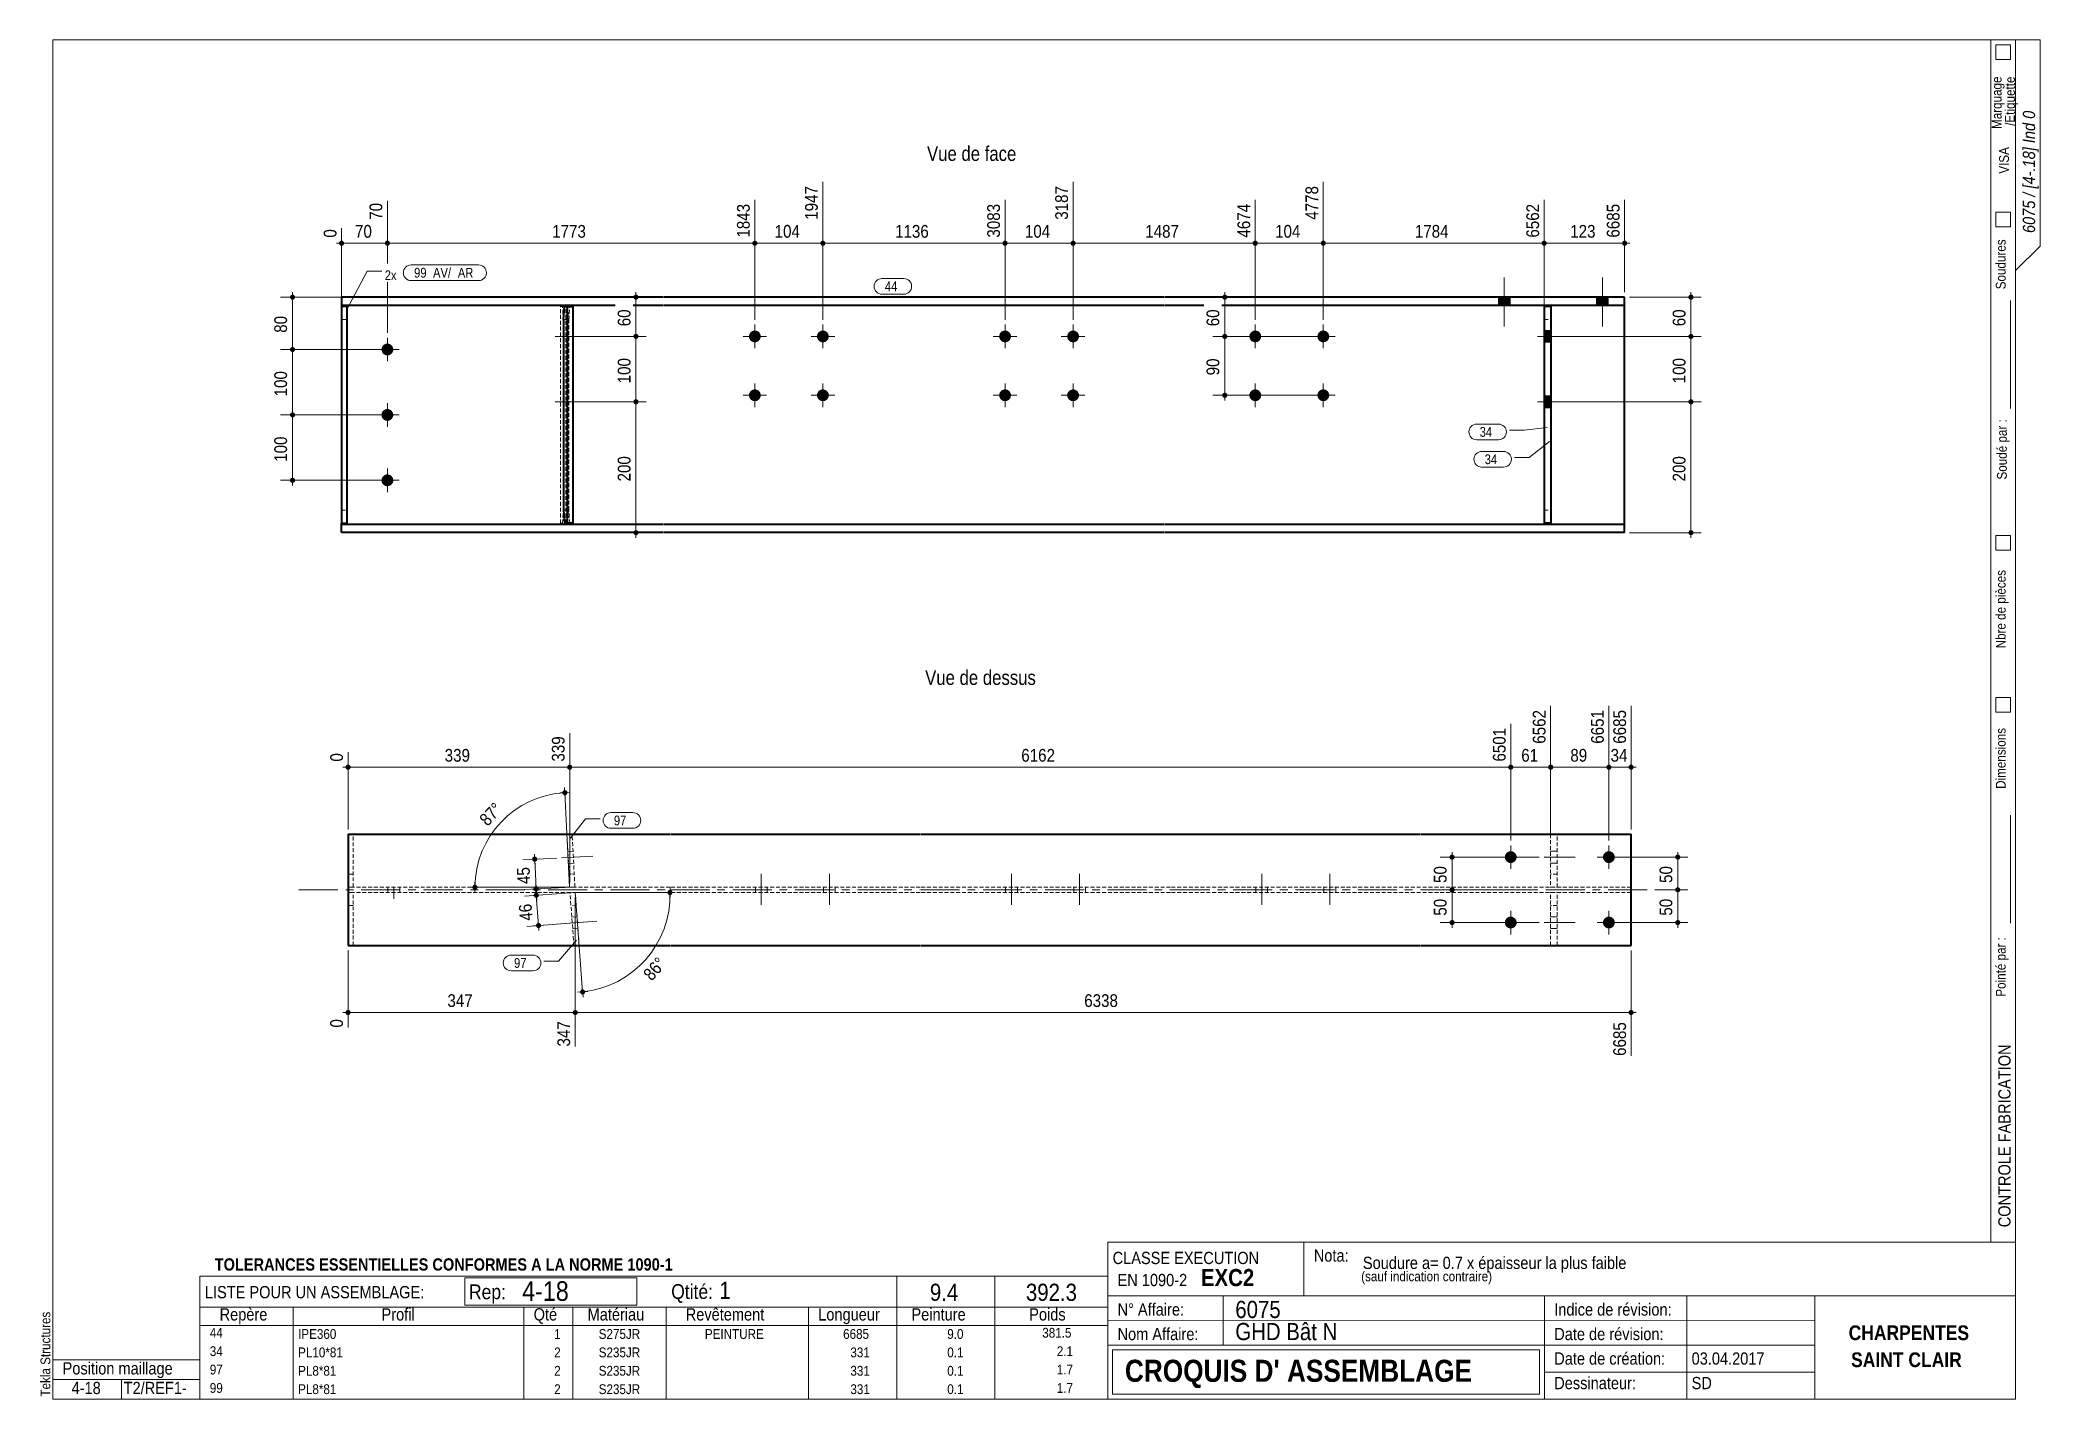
# Model space of a CAD drawing. Header units: millimetres. Extents: x 2 to 410, y 5 to 282.
import ezdxf

# ---------------------------------------------------------------- set-up
doc = ezdxf.new("R2010")
doc.units = ezdxf.units.MM
for name, pattern in [('AXES', [12.7, 7.9375, -1.5875, 1.5875, -1.5875]), ('CACHE2', [1.190625, 0.79375, -0.396875]), ('INTERROMPUX2', [9.525, 6.35, -3.175])]:
    doc.linetypes.add(name, pattern=pattern)
for name, color, linetype, lineweight in [('Autre type objet', 1, 'Continuous', 0), ('Axe', 1, 'Continuous', 0), ('Boulon', 7, 'Continuous', 0), ('Cache', 7, 'Continuous', 0), ('Cotation', 7, 'Continuous', 0), ('Feuille dessin', 5, 'Continuous', 0), ('Piece', 2, 'Continuous', 0), ('Repère pièce', 3, 'Continuous', 0)]:
    doc.layers.add(name, color=color, linetype=linetype, lineweight=lineweight)
doc.styles.add('ARIAL', font='ARIAL.TTF')
doc.styles.add('ARIAL_BOLD', font='ARIALBD.TTF')
doc.styles.add('ARIAL_ITALIC', font='ARIALI.TTF')
doc.styles.add('ARIAL_NARROW', font='ARIAL.TTF')
doc.styles.add('COMIC_SANS_MS', font='COMIC.TTF')

# ---------------------------------------------------------------- blocks, each defined once
blk = doc.blocks.new('*A1')
at = {"layer": 'Boulon'}
for points in [[(163.15, 221.55), (163.15, 221.52), (163.15, 221.49), (163.14, 221.47), (163.14, 221.44), (163.14, 221.41), (163.13, 221.38), (163.13, 221.35), (163.12, 221.32), (163.11, 221.29), (163.1, 221.26), (163.1, 221.23), (163.09, 221.21), (163.08, 221.18), (163.07, 221.15), (163.06, 221.12), (163.05, 221.1), (163.03, 221.07), (163.02, 221.04), (163.01, 221.02), (162.99, 220.99), (162.98, 220.97), (162.96, 220.94), (162.95, 220.92), (162.93, 220.89), (162.91, 220.87), (162.89, 220.84), (162.88, 220.82), (162.86, 220.8), (162.84, 220.78), (162.82, 220.76), (162.8, 220.73), (162.78, 220.71), (162.75, 220.69), (162.73, 220.67), (162.71, 220.66), (162.69, 220.64), (162.66, 220.62), (162.64, 220.6), (162.61, 220.59), (162.59, 220.57), (162.57, 220.55), (162.54, 220.54), (162.51, 220.52), (162.49, 220.51), (162.46, 220.5), (162.43, 220.49), (162.41, 220.47), (162.38, 220.46), (162.35, 220.45), (162.32, 220.44), (162.3, 220.43), (162.27, 220.43), (162.24, 220.42), (162.21, 220.41), (162.18, 220.41), (162.15, 220.4), (162.12, 220.4), (162.1, 220.39), (162.07, 220.39), (162.04, 220.39), (162.01, 220.38), (161.98, 220.38), (161.95, 220.38), (161.92, 220.38), (161.89, 220.38), (161.86, 220.39), (161.83, 220.39), (161.8, 220.39), (161.77, 220.4), (161.74, 220.4), (161.71, 220.41), (161.69, 220.41), (161.66, 220.42), (161.63, 220.43), (161.6, 220.43), (161.57, 220.44), (161.54, 220.45), (161.52, 220.46), (161.49, 220.47), (161.46, 220.49), (161.44, 220.5), (161.41, 220.51), (161.38, 220.52), (161.36, 220.54), (161.33, 220.55), (161.31, 220.57), (161.28, 220.59), (161.26, 220.6), (161.23, 220.62), (161.21, 220.64), (161.19, 220.66), (161.16, 220.67), (161.14, 220.69), (161.12, 220.71), (161.1, 220.73), (161.08, 220.76), (161.06, 220.78), (161.04, 220.8), (161.02, 220.82), (161, 220.84), (160.98, 220.87), (160.97, 220.89), (160.95, 220.92), (160.93, 220.94), (160.92, 220.97), (160.9, 220.99), (160.89, 221.02), (160.88, 221.04), (160.86, 221.07), (160.85, 221.1), (160.84, 221.12), (160.83, 221.15), (160.82, 221.18), (160.81, 221.21), (160.8, 221.23), (160.79, 221.26), (160.78, 221.29), (160.78, 221.32), (160.77, 221.35), (160.77, 221.38), (160.76, 221.41), (160.76, 221.44), (160.75, 221.47), (160.75, 221.49), (160.75, 221.52), (160.75, 221.55), (160.75, 221.58), (160.75, 221.61), (160.75, 221.64), (160.75, 221.67), (160.75, 221.7), (160.76, 221.73), (160.76, 221.76), (160.77, 221.79), (160.77, 221.82), (160.78, 221.85), (160.78, 221.87), (160.79, 221.9), (160.8, 221.93), (160.81, 221.96), (160.82, 221.99), (160.83, 222.02), (160.84, 222.04), (160.85, 222.07), (160.86, 222.1), (160.88, 222.12), (160.89, 222.15), (160.9, 222.17), (160.92, 222.2), (160.93, 222.23), (160.95, 222.25), (160.97, 222.27), (160.98, 222.3), (161, 222.32), (161.02, 222.34), (161.04, 222.37), (161.06, 222.39), (161.08, 222.41), (161.1, 222.43), (161.12, 222.45), (161.14, 222.47), (161.16, 222.49), (161.19, 222.51), (161.21, 222.53), (161.23, 222.55), (161.26, 222.56), (161.28, 222.58), (161.31, 222.6), (161.33, 222.61), (161.36, 222.63), (161.38, 222.64), (161.41, 222.66), (161.44, 222.67), (161.46, 222.68), (161.49, 222.69), (161.52, 222.7), (161.54, 222.71), (161.57, 222.72), (161.6, 222.73), (161.63, 222.74), (161.66, 222.75), (161.69, 222.75), (161.71, 222.76), (161.74, 222.77), (161.77, 222.77), (161.8, 222.77), (161.83, 222.78), (161.86, 222.78), (161.89, 222.78), (161.92, 222.78), (161.95, 222.78), (161.98, 222.78), (162.01, 222.78), (162.04, 222.78), (162.07, 222.78), (162.1, 222.77), (162.12, 222.77), (162.15, 222.77), (162.18, 222.76), (162.21, 222.75), (162.24, 222.75), (162.27, 222.74), (162.3, 222.73), (162.32, 222.72), (162.35, 222.71), (162.38, 222.7), (162.41, 222.69), (162.43, 222.68), (162.46, 222.67), (162.49, 222.66), (162.51, 222.64), (162.54, 222.63), (162.57, 222.61), (162.59, 222.6), (162.61, 222.58), (162.64, 222.56), (162.66, 222.55), (162.69, 222.53), (162.71, 222.51), (162.73, 222.49), (162.75, 222.47), (162.78, 222.45), (162.8, 222.43), (162.82, 222.41), (162.84, 222.39), (162.86, 222.37), (162.88, 222.34), (162.89, 222.32), (162.91, 222.3), (162.93, 222.27), (162.95, 222.25), (162.96, 222.23), (162.98, 222.2), (162.99, 222.17), (163.01, 222.15), (163.02, 222.12), (163.03, 222.1), (163.05, 222.07), (163.06, 222.04), (163.07, 222.02), (163.08, 221.99), (163.09, 221.96), (163.1, 221.93), (163.1, 221.9), (163.11, 221.87), (163.12, 221.85), (163.13, 221.82), (163.13, 221.79), (163.14, 221.76), (163.14, 221.73), (163.14, 221.7), (163.15, 221.67), (163.15, 221.64), (163.15, 221.61), (163.15, 221.58)], [(163.15, 209.55), (163.15, 209.52), (163.15, 209.49), (163.14, 209.47), (163.14, 209.44), (163.14, 209.41), (163.13, 209.38), (163.13, 209.35), (163.12, 209.32), (163.11, 209.29), (163.1, 209.26), (163.1, 209.23), (163.09, 209.21), (163.08, 209.18), (163.07, 209.15), (163.06, 209.12), (163.05, 209.1), (163.03, 209.07), (163.02, 209.04), (163.01, 209.02), (162.99, 208.99), (162.98, 208.97), (162.96, 208.94), (162.95, 208.92), (162.93, 208.89), (162.91, 208.87), (162.89, 208.84), (162.88, 208.82), (162.86, 208.8), (162.84, 208.78), (162.82, 208.76), (162.8, 208.73), (162.78, 208.71), (162.75, 208.69), (162.73, 208.67), (162.71, 208.66), (162.69, 208.64), (162.66, 208.62), (162.64, 208.6), (162.61, 208.59), (162.59, 208.57), (162.57, 208.55), (162.54, 208.54), (162.51, 208.52), (162.49, 208.51), (162.46, 208.5), (162.43, 208.49), (162.41, 208.47), (162.38, 208.46), (162.35, 208.45), (162.32, 208.44), (162.3, 208.43), (162.27, 208.43), (162.24, 208.42), (162.21, 208.41), (162.18, 208.41), (162.15, 208.4), (162.12, 208.4), (162.1, 208.39), (162.07, 208.39), (162.04, 208.39), (162.01, 208.38), (161.98, 208.38), (161.95, 208.38), (161.92, 208.38), (161.89, 208.38), (161.86, 208.39), (161.83, 208.39), (161.8, 208.39), (161.77, 208.4), (161.74, 208.4), (161.71, 208.41), (161.69, 208.41), (161.66, 208.42), (161.63, 208.43), (161.6, 208.43), (161.57, 208.44), (161.54, 208.45), (161.52, 208.46), (161.49, 208.47), (161.46, 208.49), (161.44, 208.5), (161.41, 208.51), (161.38, 208.52), (161.36, 208.54), (161.33, 208.55), (161.31, 208.57), (161.28, 208.59), (161.26, 208.6), (161.23, 208.62), (161.21, 208.64), (161.19, 208.66), (161.16, 208.67), (161.14, 208.69), (161.12, 208.71), (161.1, 208.73), (161.08, 208.76), (161.06, 208.78), (161.04, 208.8), (161.02, 208.82), (161, 208.84), (160.98, 208.87), (160.97, 208.89), (160.95, 208.92), (160.93, 208.94), (160.92, 208.97), (160.9, 208.99), (160.89, 209.02), (160.88, 209.04), (160.86, 209.07), (160.85, 209.1), (160.84, 209.12), (160.83, 209.15), (160.82, 209.18), (160.81, 209.21), (160.8, 209.23), (160.79, 209.26), (160.78, 209.29), (160.78, 209.32), (160.77, 209.35), (160.77, 209.38), (160.76, 209.41), (160.76, 209.44), (160.75, 209.47), (160.75, 209.49), (160.75, 209.52), (160.75, 209.55), (160.75, 209.58), (160.75, 209.61), (160.75, 209.64), (160.75, 209.67), (160.75, 209.7), (160.76, 209.73), (160.76, 209.76), (160.77, 209.79), (160.77, 209.82), (160.78, 209.85), (160.78, 209.87), (160.79, 209.9), (160.8, 209.93), (160.81, 209.96), (160.82, 209.99), (160.83, 210.02), (160.84, 210.04), (160.85, 210.07), (160.86, 210.1), (160.88, 210.12), (160.89, 210.15), (160.9, 210.17), (160.92, 210.2), (160.93, 210.23), (160.95, 210.25), (160.97, 210.27), (160.98, 210.3), (161, 210.32), (161.02, 210.34), (161.04, 210.37), (161.06, 210.39), (161.08, 210.41), (161.1, 210.43), (161.12, 210.45), (161.14, 210.47), (161.16, 210.49), (161.19, 210.51), (161.21, 210.53), (161.23, 210.55), (161.26, 210.56), (161.28, 210.58), (161.31, 210.6), (161.33, 210.61), (161.36, 210.63), (161.38, 210.64), (161.41, 210.66), (161.44, 210.67), (161.46, 210.68), (161.49, 210.69), (161.52, 210.7), (161.54, 210.71), (161.57, 210.72), (161.6, 210.73), (161.63, 210.74), (161.66, 210.75), (161.69, 210.75), (161.71, 210.76), (161.74, 210.77), (161.77, 210.77), (161.8, 210.77), (161.83, 210.78), (161.86, 210.78), (161.89, 210.78), (161.92, 210.78), (161.95, 210.78), (161.98, 210.78), (162.01, 210.78), (162.04, 210.78), (162.07, 210.78), (162.1, 210.77), (162.12, 210.77), (162.15, 210.77), (162.18, 210.76), (162.21, 210.75), (162.24, 210.75), (162.27, 210.74), (162.3, 210.73), (162.32, 210.72), (162.35, 210.71), (162.38, 210.7), (162.41, 210.69), (162.43, 210.68), (162.46, 210.67), (162.49, 210.66), (162.51, 210.64), (162.54, 210.63), (162.57, 210.61), (162.59, 210.6), (162.61, 210.58), (162.64, 210.56), (162.66, 210.55), (162.69, 210.53), (162.71, 210.51), (162.73, 210.49), (162.75, 210.47), (162.78, 210.45), (162.8, 210.43), (162.82, 210.41), (162.84, 210.39), (162.86, 210.37), (162.88, 210.34), (162.89, 210.32), (162.91, 210.3), (162.93, 210.27), (162.95, 210.25), (162.96, 210.23), (162.98, 210.2), (162.99, 210.17), (163.01, 210.15), (163.02, 210.12), (163.03, 210.1), (163.05, 210.07), (163.06, 210.04), (163.07, 210.02), (163.08, 209.99), (163.09, 209.96), (163.1, 209.93), (163.1, 209.9), (163.11, 209.87), (163.12, 209.85), (163.13, 209.82), (163.13, 209.79), (163.14, 209.76), (163.14, 209.73), (163.14, 209.7), (163.15, 209.67), (163.15, 209.64), (163.15, 209.61), (163.15, 209.58)]]:
    blk.add_hatch(color=256, dxfattribs=at).paths.add_polyline_path(points, flags=17)
at = {"layer": 'Boulon', "linetype": 'Continuous', "lineweight": 0}
for p, q in [((159.55, 221.58), (164.35, 221.58)), ((161.95, 223.98), (161.95, 219.18)), ((161.95, 211.98), (161.95, 207.18)), ((159.55, 209.58), (164.35, 209.58))]:
    blk.add_line(p, q, dxfattribs=at)
blk = doc.blocks.new('*A2')
at = {"layer": 'Boulon'}
for points in [[(149.28, 221.55), (149.28, 221.52), (149.28, 221.49), (149.28, 221.47), (149.27, 221.44), (149.27, 221.41), (149.26, 221.38), (149.26, 221.35), (149.25, 221.32), (149.25, 221.29), (149.24, 221.26), (149.23, 221.23), (149.22, 221.21), (149.21, 221.18), (149.2, 221.15), (149.19, 221.12), (149.18, 221.1), (149.17, 221.07), (149.15, 221.04), (149.14, 221.02), (149.13, 220.99), (149.11, 220.97), (149.1, 220.94), (149.08, 220.92), (149.06, 220.89), (149.05, 220.87), (149.03, 220.84), (149.01, 220.82), (148.99, 220.8), (148.97, 220.78), (148.95, 220.76), (148.93, 220.73), (148.91, 220.71), (148.89, 220.69), (148.87, 220.67), (148.84, 220.66), (148.82, 220.64), (148.8, 220.62), (148.77, 220.6), (148.75, 220.59), (148.72, 220.57), (148.7, 220.55), (148.67, 220.54), (148.65, 220.52), (148.62, 220.51), (148.59, 220.5), (148.57, 220.49), (148.54, 220.47), (148.51, 220.46), (148.49, 220.45), (148.46, 220.44), (148.43, 220.43), (148.4, 220.43), (148.37, 220.42), (148.34, 220.41), (148.32, 220.41), (148.29, 220.4), (148.26, 220.4), (148.23, 220.39), (148.2, 220.39), (148.17, 220.39), (148.14, 220.38), (148.11, 220.38), (148.08, 220.38), (148.05, 220.38), (148.02, 220.38), (147.99, 220.39), (147.96, 220.39), (147.93, 220.39), (147.91, 220.4), (147.88, 220.4), (147.85, 220.41), (147.82, 220.41), (147.79, 220.42), (147.76, 220.43), (147.73, 220.43), (147.71, 220.44), (147.68, 220.45), (147.65, 220.46), (147.62, 220.47), (147.6, 220.49), (147.57, 220.5), (147.54, 220.51), (147.52, 220.52), (147.49, 220.54), (147.46, 220.55), (147.44, 220.57), (147.41, 220.59), (147.39, 220.6), (147.37, 220.62), (147.34, 220.64), (147.32, 220.66), (147.3, 220.67), (147.28, 220.69), (147.25, 220.71), (147.23, 220.73), (147.21, 220.76), (147.19, 220.78), (147.17, 220.8), (147.15, 220.82), (147.14, 220.84), (147.12, 220.87), (147.1, 220.89), (147.08, 220.92), (147.07, 220.94), (147.05, 220.97), (147.04, 220.99), (147.02, 221.02), (147.01, 221.04), (147, 221.07), (146.98, 221.1), (146.97, 221.12), (146.96, 221.15), (146.95, 221.18), (146.94, 221.21), (146.93, 221.23), (146.93, 221.26), (146.92, 221.29), (146.91, 221.32), (146.9, 221.35), (146.9, 221.38), (146.89, 221.41), (146.89, 221.44), (146.89, 221.47), (146.88, 221.49), (146.88, 221.52), (146.88, 221.55), (146.88, 221.58), (146.88, 221.61), (146.88, 221.64), (146.88, 221.67), (146.89, 221.7), (146.89, 221.73), (146.89, 221.76), (146.9, 221.79), (146.9, 221.82), (146.91, 221.85), (146.92, 221.87), (146.93, 221.9), (146.93, 221.93), (146.94, 221.96), (146.95, 221.99), (146.96, 222.02), (146.97, 222.04), (146.98, 222.07), (147, 222.1), (147.01, 222.12), (147.02, 222.15), (147.04, 222.17), (147.05, 222.2), (147.07, 222.23), (147.08, 222.25), (147.1, 222.27), (147.12, 222.3), (147.14, 222.32), (147.15, 222.34), (147.17, 222.37), (147.19, 222.39), (147.21, 222.41), (147.23, 222.43), (147.25, 222.45), (147.28, 222.47), (147.3, 222.49), (147.32, 222.51), (147.34, 222.53), (147.37, 222.55), (147.39, 222.56), (147.41, 222.58), (147.44, 222.6), (147.46, 222.61), (147.49, 222.63), (147.52, 222.64), (147.54, 222.66), (147.57, 222.67), (147.6, 222.68), (147.62, 222.69), (147.65, 222.7), (147.68, 222.71), (147.71, 222.72), (147.73, 222.73), (147.76, 222.74), (147.79, 222.75), (147.82, 222.75), (147.85, 222.76), (147.88, 222.77), (147.91, 222.77), (147.93, 222.77), (147.96, 222.78), (147.99, 222.78), (148.02, 222.78), (148.05, 222.78), (148.08, 222.78), (148.11, 222.78), (148.14, 222.78), (148.17, 222.78), (148.2, 222.78), (148.23, 222.77), (148.26, 222.77), (148.29, 222.77), (148.32, 222.76), (148.34, 222.75), (148.37, 222.75), (148.4, 222.74), (148.43, 222.73), (148.46, 222.72), (148.49, 222.71), (148.51, 222.7), (148.54, 222.69), (148.57, 222.68), (148.59, 222.67), (148.62, 222.66), (148.65, 222.64), (148.67, 222.63), (148.7, 222.61), (148.72, 222.6), (148.75, 222.58), (148.77, 222.56), (148.8, 222.55), (148.82, 222.53), (148.84, 222.51), (148.87, 222.49), (148.89, 222.47), (148.91, 222.45), (148.93, 222.43), (148.95, 222.41), (148.97, 222.39), (148.99, 222.37), (149.01, 222.34), (149.03, 222.32), (149.05, 222.3), (149.06, 222.27), (149.08, 222.25), (149.1, 222.23), (149.11, 222.2), (149.13, 222.17), (149.14, 222.15), (149.15, 222.12), (149.17, 222.1), (149.18, 222.07), (149.19, 222.04), (149.2, 222.02), (149.21, 221.99), (149.22, 221.96), (149.23, 221.93), (149.24, 221.9), (149.25, 221.87), (149.25, 221.85), (149.26, 221.82), (149.26, 221.79), (149.27, 221.76), (149.27, 221.73), (149.28, 221.7), (149.28, 221.67), (149.28, 221.64), (149.28, 221.61), (149.28, 221.58)], [(149.28, 209.55), (149.28, 209.52), (149.28, 209.49), (149.28, 209.47), (149.27, 209.44), (149.27, 209.41), (149.26, 209.38), (149.26, 209.35), (149.25, 209.32), (149.25, 209.29), (149.24, 209.26), (149.23, 209.23), (149.22, 209.21), (149.21, 209.18), (149.2, 209.15), (149.19, 209.12), (149.18, 209.1), (149.17, 209.07), (149.15, 209.04), (149.14, 209.02), (149.13, 208.99), (149.11, 208.97), (149.1, 208.94), (149.08, 208.92), (149.06, 208.89), (149.05, 208.87), (149.03, 208.84), (149.01, 208.82), (148.99, 208.8), (148.97, 208.78), (148.95, 208.76), (148.93, 208.73), (148.91, 208.71), (148.89, 208.69), (148.87, 208.67), (148.84, 208.66), (148.82, 208.64), (148.8, 208.62), (148.77, 208.6), (148.75, 208.59), (148.72, 208.57), (148.7, 208.55), (148.67, 208.54), (148.65, 208.52), (148.62, 208.51), (148.59, 208.5), (148.57, 208.49), (148.54, 208.47), (148.51, 208.46), (148.49, 208.45), (148.46, 208.44), (148.43, 208.43), (148.4, 208.43), (148.37, 208.42), (148.34, 208.41), (148.32, 208.41), (148.29, 208.4), (148.26, 208.4), (148.23, 208.39), (148.2, 208.39), (148.17, 208.39), (148.14, 208.38), (148.11, 208.38), (148.08, 208.38), (148.05, 208.38), (148.02, 208.38), (147.99, 208.39), (147.96, 208.39), (147.93, 208.39), (147.91, 208.4), (147.88, 208.4), (147.85, 208.41), (147.82, 208.41), (147.79, 208.42), (147.76, 208.43), (147.73, 208.43), (147.71, 208.44), (147.68, 208.45), (147.65, 208.46), (147.62, 208.47), (147.6, 208.49), (147.57, 208.5), (147.54, 208.51), (147.52, 208.52), (147.49, 208.54), (147.46, 208.55), (147.44, 208.57), (147.41, 208.59), (147.39, 208.6), (147.37, 208.62), (147.34, 208.64), (147.32, 208.66), (147.3, 208.67), (147.28, 208.69), (147.25, 208.71), (147.23, 208.73), (147.21, 208.76), (147.19, 208.78), (147.17, 208.8), (147.15, 208.82), (147.14, 208.84), (147.12, 208.87), (147.1, 208.89), (147.08, 208.92), (147.07, 208.94), (147.05, 208.97), (147.04, 208.99), (147.02, 209.02), (147.01, 209.04), (147, 209.07), (146.98, 209.1), (146.97, 209.12), (146.96, 209.15), (146.95, 209.18), (146.94, 209.21), (146.93, 209.23), (146.93, 209.26), (146.92, 209.29), (146.91, 209.32), (146.9, 209.35), (146.9, 209.38), (146.89, 209.41), (146.89, 209.44), (146.89, 209.47), (146.88, 209.49), (146.88, 209.52), (146.88, 209.55), (146.88, 209.58), (146.88, 209.61), (146.88, 209.64), (146.88, 209.67), (146.89, 209.7), (146.89, 209.73), (146.89, 209.76), (146.9, 209.79), (146.9, 209.82), (146.91, 209.85), (146.92, 209.87), (146.93, 209.9), (146.93, 209.93), (146.94, 209.96), (146.95, 209.99), (146.96, 210.02), (146.97, 210.04), (146.98, 210.07), (147, 210.1), (147.01, 210.12), (147.02, 210.15), (147.04, 210.17), (147.05, 210.2), (147.07, 210.23), (147.08, 210.25), (147.1, 210.27), (147.12, 210.3), (147.14, 210.32), (147.15, 210.34), (147.17, 210.37), (147.19, 210.39), (147.21, 210.41), (147.23, 210.43), (147.25, 210.45), (147.28, 210.47), (147.3, 210.49), (147.32, 210.51), (147.34, 210.53), (147.37, 210.55), (147.39, 210.56), (147.41, 210.58), (147.44, 210.6), (147.46, 210.61), (147.49, 210.63), (147.52, 210.64), (147.54, 210.66), (147.57, 210.67), (147.6, 210.68), (147.62, 210.69), (147.65, 210.7), (147.68, 210.71), (147.71, 210.72), (147.73, 210.73), (147.76, 210.74), (147.79, 210.75), (147.82, 210.75), (147.85, 210.76), (147.88, 210.77), (147.91, 210.77), (147.93, 210.77), (147.96, 210.78), (147.99, 210.78), (148.02, 210.78), (148.05, 210.78), (148.08, 210.78), (148.11, 210.78), (148.14, 210.78), (148.17, 210.78), (148.2, 210.78), (148.23, 210.77), (148.26, 210.77), (148.29, 210.77), (148.32, 210.76), (148.34, 210.75), (148.37, 210.75), (148.4, 210.74), (148.43, 210.73), (148.46, 210.72), (148.49, 210.71), (148.51, 210.7), (148.54, 210.69), (148.57, 210.68), (148.59, 210.67), (148.62, 210.66), (148.65, 210.64), (148.67, 210.63), (148.7, 210.61), (148.72, 210.6), (148.75, 210.58), (148.77, 210.56), (148.8, 210.55), (148.82, 210.53), (148.84, 210.51), (148.87, 210.49), (148.89, 210.47), (148.91, 210.45), (148.93, 210.43), (148.95, 210.41), (148.97, 210.39), (148.99, 210.37), (149.01, 210.34), (149.03, 210.32), (149.05, 210.3), (149.06, 210.27), (149.08, 210.25), (149.1, 210.23), (149.11, 210.2), (149.13, 210.17), (149.14, 210.15), (149.15, 210.12), (149.17, 210.1), (149.18, 210.07), (149.19, 210.04), (149.2, 210.02), (149.21, 209.99), (149.22, 209.96), (149.23, 209.93), (149.24, 209.9), (149.25, 209.87), (149.25, 209.85), (149.26, 209.82), (149.26, 209.79), (149.27, 209.76), (149.27, 209.73), (149.28, 209.7), (149.28, 209.67), (149.28, 209.64), (149.28, 209.61), (149.28, 209.58)]]:
    blk.add_hatch(color=256, dxfattribs=at).paths.add_polyline_path(points, flags=17)
at = {"layer": 'Boulon', "linetype": 'Continuous', "lineweight": 0}
for p, q in [((145.68, 221.58), (150.48, 221.58)), ((148.08, 223.98), (148.08, 219.18)), ((148.08, 211.98), (148.08, 207.18)), ((145.68, 209.58), (150.48, 209.58))]:
    blk.add_line(p, q, dxfattribs=at)
blk = doc.blocks.new('*A3')
at = {"layer": 'Boulon'}
for points in [[(214.14, 221.55), (214.14, 221.52), (214.14, 221.49), (214.14, 221.47), (214.13, 221.44), (214.13, 221.41), (214.13, 221.38), (214.12, 221.35), (214.11, 221.32), (214.11, 221.29), (214.1, 221.26), (214.09, 221.23), (214.08, 221.21), (214.07, 221.18), (214.06, 221.15), (214.05, 221.12), (214.04, 221.1), (214.03, 221.07), (214.02, 221.04), (214, 221.02), (213.99, 220.99), (213.97, 220.97), (213.96, 220.94), (213.94, 220.92), (213.92, 220.89), (213.91, 220.87), (213.89, 220.84), (213.87, 220.82), (213.85, 220.8), (213.83, 220.78), (213.81, 220.76), (213.79, 220.73), (213.77, 220.71), (213.75, 220.69), (213.73, 220.67), (213.7, 220.66), (213.68, 220.64), (213.66, 220.62), (213.63, 220.6), (213.61, 220.59), (213.59, 220.57), (213.56, 220.55), (213.53, 220.54), (213.51, 220.52), (213.48, 220.51), (213.46, 220.5), (213.43, 220.49), (213.4, 220.47), (213.38, 220.46), (213.35, 220.45), (213.32, 220.44), (213.29, 220.43), (213.26, 220.43), (213.23, 220.42), (213.21, 220.41), (213.18, 220.41), (213.15, 220.4), (213.12, 220.4), (213.09, 220.39), (213.06, 220.39), (213.03, 220.39), (213, 220.38), (212.97, 220.38), (212.94, 220.38), (212.91, 220.38), (212.88, 220.38), (212.86, 220.39), (212.83, 220.39), (212.8, 220.39), (212.77, 220.4), (212.74, 220.4), (212.71, 220.41), (212.68, 220.41), (212.65, 220.42), (212.62, 220.43), (212.59, 220.43), (212.57, 220.44), (212.54, 220.45), (212.51, 220.46), (212.48, 220.47), (212.46, 220.49), (212.43, 220.5), (212.4, 220.51), (212.38, 220.52), (212.35, 220.54), (212.33, 220.55), (212.3, 220.57), (212.28, 220.59), (212.25, 220.6), (212.23, 220.62), (212.21, 220.64), (212.18, 220.66), (212.16, 220.67), (212.14, 220.69), (212.12, 220.71), (212.09, 220.73), (212.07, 220.76), (212.05, 220.78), (212.03, 220.8), (212.02, 220.82), (212, 220.84), (211.98, 220.87), (211.96, 220.89), (211.95, 220.92), (211.93, 220.94), (211.91, 220.97), (211.9, 220.99), (211.89, 221.02), (211.87, 221.04), (211.86, 221.07), (211.85, 221.1), (211.83, 221.12), (211.82, 221.15), (211.81, 221.18), (211.8, 221.21), (211.8, 221.23), (211.79, 221.26), (211.78, 221.29), (211.77, 221.32), (211.77, 221.35), (211.76, 221.38), (211.76, 221.41), (211.75, 221.44), (211.75, 221.47), (211.75, 221.49), (211.74, 221.52), (211.74, 221.55), (211.74, 221.58), (211.74, 221.61), (211.74, 221.64), (211.75, 221.67), (211.75, 221.7), (211.75, 221.73), (211.76, 221.76), (211.76, 221.79), (211.77, 221.82), (211.77, 221.85), (211.78, 221.87), (211.79, 221.9), (211.8, 221.93), (211.8, 221.96), (211.81, 221.99), (211.82, 222.02), (211.83, 222.04), (211.85, 222.07), (211.86, 222.1), (211.87, 222.12), (211.89, 222.15), (211.9, 222.17), (211.91, 222.2), (211.93, 222.23), (211.95, 222.25), (211.96, 222.27), (211.98, 222.3), (212, 222.32), (212.02, 222.34), (212.03, 222.37), (212.05, 222.39), (212.07, 222.41), (212.09, 222.43), (212.12, 222.45), (212.14, 222.47), (212.16, 222.49), (212.18, 222.51), (212.21, 222.53), (212.23, 222.55), (212.25, 222.56), (212.28, 222.58), (212.3, 222.6), (212.33, 222.61), (212.35, 222.63), (212.38, 222.64), (212.4, 222.66), (212.43, 222.67), (212.46, 222.68), (212.48, 222.69), (212.51, 222.7), (212.54, 222.71), (212.57, 222.72), (212.59, 222.73), (212.62, 222.74), (212.65, 222.75), (212.68, 222.75), (212.71, 222.76), (212.74, 222.77), (212.77, 222.77), (212.8, 222.77), (212.83, 222.78), (212.86, 222.78), (212.88, 222.78), (212.91, 222.78), (212.94, 222.78), (212.97, 222.78), (213, 222.78), (213.03, 222.78), (213.06, 222.78), (213.09, 222.77), (213.12, 222.77), (213.15, 222.77), (213.18, 222.76), (213.21, 222.75), (213.23, 222.75), (213.26, 222.74), (213.29, 222.73), (213.32, 222.72), (213.35, 222.71), (213.38, 222.7), (213.4, 222.69), (213.43, 222.68), (213.46, 222.67), (213.48, 222.66), (213.51, 222.64), (213.53, 222.63), (213.56, 222.61), (213.59, 222.6), (213.61, 222.58), (213.63, 222.56), (213.66, 222.55), (213.68, 222.53), (213.7, 222.51), (213.73, 222.49), (213.75, 222.47), (213.77, 222.45), (213.79, 222.43), (213.81, 222.41), (213.83, 222.39), (213.85, 222.37), (213.87, 222.34), (213.89, 222.32), (213.91, 222.3), (213.92, 222.27), (213.94, 222.25), (213.96, 222.23), (213.97, 222.2), (213.99, 222.17), (214, 222.15), (214.02, 222.12), (214.03, 222.1), (214.04, 222.07), (214.05, 222.04), (214.06, 222.02), (214.07, 221.99), (214.08, 221.96), (214.09, 221.93), (214.1, 221.9), (214.11, 221.87), (214.11, 221.85), (214.12, 221.82), (214.13, 221.79), (214.13, 221.76), (214.13, 221.73), (214.14, 221.7), (214.14, 221.67), (214.14, 221.64), (214.14, 221.61), (214.14, 221.58)], [(214.14, 209.55), (214.14, 209.52), (214.14, 209.49), (214.14, 209.47), (214.13, 209.44), (214.13, 209.41), (214.13, 209.38), (214.12, 209.35), (214.11, 209.32), (214.11, 209.29), (214.1, 209.26), (214.09, 209.23), (214.08, 209.21), (214.07, 209.18), (214.06, 209.15), (214.05, 209.12), (214.04, 209.1), (214.03, 209.07), (214.02, 209.04), (214, 209.02), (213.99, 208.99), (213.97, 208.97), (213.96, 208.94), (213.94, 208.92), (213.92, 208.89), (213.91, 208.87), (213.89, 208.84), (213.87, 208.82), (213.85, 208.8), (213.83, 208.78), (213.81, 208.76), (213.79, 208.73), (213.77, 208.71), (213.75, 208.69), (213.73, 208.67), (213.7, 208.66), (213.68, 208.64), (213.66, 208.62), (213.63, 208.6), (213.61, 208.59), (213.59, 208.57), (213.56, 208.55), (213.53, 208.54), (213.51, 208.52), (213.48, 208.51), (213.46, 208.5), (213.43, 208.49), (213.4, 208.47), (213.38, 208.46), (213.35, 208.45), (213.32, 208.44), (213.29, 208.43), (213.26, 208.43), (213.23, 208.42), (213.21, 208.41), (213.18, 208.41), (213.15, 208.4), (213.12, 208.4), (213.09, 208.39), (213.06, 208.39), (213.03, 208.39), (213, 208.38), (212.97, 208.38), (212.94, 208.38), (212.91, 208.38), (212.88, 208.38), (212.86, 208.39), (212.83, 208.39), (212.8, 208.39), (212.77, 208.4), (212.74, 208.4), (212.71, 208.41), (212.68, 208.41), (212.65, 208.42), (212.62, 208.43), (212.59, 208.43), (212.57, 208.44), (212.54, 208.45), (212.51, 208.46), (212.48, 208.47), (212.46, 208.49), (212.43, 208.5), (212.4, 208.51), (212.38, 208.52), (212.35, 208.54), (212.33, 208.55), (212.3, 208.57), (212.28, 208.59), (212.25, 208.6), (212.23, 208.62), (212.21, 208.64), (212.18, 208.66), (212.16, 208.67), (212.14, 208.69), (212.12, 208.71), (212.09, 208.73), (212.07, 208.76), (212.05, 208.78), (212.03, 208.8), (212.02, 208.82), (212, 208.84), (211.98, 208.87), (211.96, 208.89), (211.95, 208.92), (211.93, 208.94), (211.91, 208.97), (211.9, 208.99), (211.89, 209.02), (211.87, 209.04), (211.86, 209.07), (211.85, 209.1), (211.83, 209.12), (211.82, 209.15), (211.81, 209.18), (211.8, 209.21), (211.8, 209.23), (211.79, 209.26), (211.78, 209.29), (211.77, 209.32), (211.77, 209.35), (211.76, 209.38), (211.76, 209.41), (211.75, 209.44), (211.75, 209.47), (211.75, 209.49), (211.74, 209.52), (211.74, 209.55), (211.74, 209.58), (211.74, 209.61), (211.74, 209.64), (211.75, 209.67), (211.75, 209.7), (211.75, 209.73), (211.76, 209.76), (211.76, 209.79), (211.77, 209.82), (211.77, 209.85), (211.78, 209.87), (211.79, 209.9), (211.8, 209.93), (211.8, 209.96), (211.81, 209.99), (211.82, 210.02), (211.83, 210.04), (211.85, 210.07), (211.86, 210.1), (211.87, 210.12), (211.89, 210.15), (211.9, 210.17), (211.91, 210.2), (211.93, 210.23), (211.95, 210.25), (211.96, 210.27), (211.98, 210.3), (212, 210.32), (212.02, 210.34), (212.03, 210.37), (212.05, 210.39), (212.07, 210.41), (212.09, 210.43), (212.12, 210.45), (212.14, 210.47), (212.16, 210.49), (212.18, 210.51), (212.21, 210.53), (212.23, 210.55), (212.25, 210.56), (212.28, 210.58), (212.3, 210.6), (212.33, 210.61), (212.35, 210.63), (212.38, 210.64), (212.4, 210.66), (212.43, 210.67), (212.46, 210.68), (212.48, 210.69), (212.51, 210.7), (212.54, 210.71), (212.57, 210.72), (212.59, 210.73), (212.62, 210.74), (212.65, 210.75), (212.68, 210.75), (212.71, 210.76), (212.74, 210.77), (212.77, 210.77), (212.8, 210.77), (212.83, 210.78), (212.86, 210.78), (212.88, 210.78), (212.91, 210.78), (212.94, 210.78), (212.97, 210.78), (213, 210.78), (213.03, 210.78), (213.06, 210.78), (213.09, 210.77), (213.12, 210.77), (213.15, 210.77), (213.18, 210.76), (213.21, 210.75), (213.23, 210.75), (213.26, 210.74), (213.29, 210.73), (213.32, 210.72), (213.35, 210.71), (213.38, 210.7), (213.4, 210.69), (213.43, 210.68), (213.46, 210.67), (213.48, 210.66), (213.51, 210.64), (213.53, 210.63), (213.56, 210.61), (213.59, 210.6), (213.61, 210.58), (213.63, 210.56), (213.66, 210.55), (213.68, 210.53), (213.7, 210.51), (213.73, 210.49), (213.75, 210.47), (213.77, 210.45), (213.79, 210.43), (213.81, 210.41), (213.83, 210.39), (213.85, 210.37), (213.87, 210.34), (213.89, 210.32), (213.91, 210.3), (213.92, 210.27), (213.94, 210.25), (213.96, 210.23), (213.97, 210.2), (213.99, 210.17), (214, 210.15), (214.02, 210.12), (214.03, 210.1), (214.04, 210.07), (214.05, 210.04), (214.06, 210.02), (214.07, 209.99), (214.08, 209.96), (214.09, 209.93), (214.1, 209.9), (214.11, 209.87), (214.11, 209.85), (214.12, 209.82), (214.13, 209.79), (214.13, 209.76), (214.13, 209.73), (214.14, 209.7), (214.14, 209.67), (214.14, 209.64), (214.14, 209.61), (214.14, 209.58)]]:
    blk.add_hatch(color=256, dxfattribs=at).paths.add_polyline_path(points, flags=17)
at = {"layer": 'Boulon', "linetype": 'Continuous', "lineweight": 0}
for p, q in [((210.54, 221.58), (215.34, 221.58)), ((212.94, 223.98), (212.94, 219.18)), ((212.94, 211.98), (212.94, 207.18)), ((210.54, 209.58), (215.34, 209.58))]:
    blk.add_line(p, q, dxfattribs=at)
blk = doc.blocks.new('*A4')
at = {"layer": 'Boulon'}
for points in [[(200.28, 221.55), (200.28, 221.52), (200.27, 221.49), (200.27, 221.47), (200.27, 221.44), (200.26, 221.41), (200.26, 221.38), (200.25, 221.35), (200.25, 221.32), (200.24, 221.29), (200.23, 221.26), (200.22, 221.23), (200.22, 221.21), (200.21, 221.18), (200.2, 221.15), (200.19, 221.12), (200.17, 221.1), (200.16, 221.07), (200.15, 221.04), (200.13, 221.02), (200.12, 220.99), (200.11, 220.97), (200.09, 220.94), (200.07, 220.92), (200.06, 220.89), (200.04, 220.87), (200.02, 220.84), (200, 220.82), (199.99, 220.8), (199.97, 220.78), (199.95, 220.76), (199.93, 220.73), (199.9, 220.71), (199.88, 220.69), (199.86, 220.67), (199.84, 220.66), (199.81, 220.64), (199.79, 220.62), (199.77, 220.6), (199.74, 220.59), (199.72, 220.57), (199.69, 220.55), (199.67, 220.54), (199.64, 220.52), (199.62, 220.51), (199.59, 220.5), (199.56, 220.49), (199.54, 220.47), (199.51, 220.46), (199.48, 220.45), (199.45, 220.44), (199.43, 220.43), (199.4, 220.43), (199.37, 220.42), (199.34, 220.41), (199.31, 220.41), (199.28, 220.4), (199.25, 220.4), (199.22, 220.39), (199.19, 220.39), (199.16, 220.39), (199.14, 220.38), (199.11, 220.38), (199.08, 220.38), (199.05, 220.38), (199.02, 220.38), (198.99, 220.39), (198.96, 220.39), (198.93, 220.39), (198.9, 220.4), (198.87, 220.4), (198.84, 220.41), (198.81, 220.41), (198.79, 220.42), (198.76, 220.43), (198.73, 220.43), (198.7, 220.44), (198.67, 220.45), (198.64, 220.46), (198.62, 220.47), (198.59, 220.49), (198.56, 220.5), (198.54, 220.51), (198.51, 220.52), (198.49, 220.54), (198.46, 220.55), (198.43, 220.57), (198.41, 220.59), (198.39, 220.6), (198.36, 220.62), (198.34, 220.64), (198.32, 220.66), (198.29, 220.67), (198.27, 220.69), (198.25, 220.71), (198.23, 220.73), (198.21, 220.76), (198.19, 220.78), (198.17, 220.8), (198.15, 220.82), (198.13, 220.84), (198.11, 220.87), (198.1, 220.89), (198.08, 220.92), (198.06, 220.94), (198.05, 220.97), (198.03, 220.99), (198.02, 221.02), (198, 221.04), (197.99, 221.07), (197.98, 221.1), (197.97, 221.12), (197.96, 221.15), (197.95, 221.18), (197.94, 221.21), (197.93, 221.23), (197.92, 221.26), (197.91, 221.29), (197.91, 221.32), (197.9, 221.35), (197.89, 221.38), (197.89, 221.41), (197.89, 221.44), (197.88, 221.47), (197.88, 221.49), (197.88, 221.52), (197.88, 221.55), (197.88, 221.58), (197.88, 221.61), (197.88, 221.64), (197.88, 221.67), (197.88, 221.7), (197.89, 221.73), (197.89, 221.76), (197.89, 221.79), (197.9, 221.82), (197.91, 221.85), (197.91, 221.87), (197.92, 221.9), (197.93, 221.93), (197.94, 221.96), (197.95, 221.99), (197.96, 222.02), (197.97, 222.04), (197.98, 222.07), (197.99, 222.1), (198, 222.12), (198.02, 222.15), (198.03, 222.17), (198.05, 222.2), (198.06, 222.23), (198.08, 222.25), (198.1, 222.27), (198.11, 222.3), (198.13, 222.32), (198.15, 222.34), (198.17, 222.37), (198.19, 222.39), (198.21, 222.41), (198.23, 222.43), (198.25, 222.45), (198.27, 222.47), (198.29, 222.49), (198.32, 222.51), (198.34, 222.53), (198.36, 222.55), (198.39, 222.56), (198.41, 222.58), (198.43, 222.6), (198.46, 222.61), (198.49, 222.63), (198.51, 222.64), (198.54, 222.66), (198.56, 222.67), (198.59, 222.68), (198.62, 222.69), (198.64, 222.7), (198.67, 222.71), (198.7, 222.72), (198.73, 222.73), (198.76, 222.74), (198.79, 222.75), (198.81, 222.75), (198.84, 222.76), (198.87, 222.77), (198.9, 222.77), (198.93, 222.77), (198.96, 222.78), (198.99, 222.78), (199.02, 222.78), (199.05, 222.78), (199.08, 222.78), (199.11, 222.78), (199.14, 222.78), (199.16, 222.78), (199.19, 222.78), (199.22, 222.77), (199.25, 222.77), (199.28, 222.77), (199.31, 222.76), (199.34, 222.75), (199.37, 222.75), (199.4, 222.74), (199.43, 222.73), (199.45, 222.72), (199.48, 222.71), (199.51, 222.7), (199.54, 222.69), (199.56, 222.68), (199.59, 222.67), (199.62, 222.66), (199.64, 222.64), (199.67, 222.63), (199.69, 222.61), (199.72, 222.6), (199.74, 222.58), (199.77, 222.56), (199.79, 222.55), (199.81, 222.53), (199.84, 222.51), (199.86, 222.49), (199.88, 222.47), (199.9, 222.45), (199.93, 222.43), (199.95, 222.41), (199.97, 222.39), (199.99, 222.37), (200, 222.34), (200.02, 222.32), (200.04, 222.3), (200.06, 222.27), (200.07, 222.25), (200.09, 222.23), (200.11, 222.2), (200.12, 222.17), (200.13, 222.15), (200.15, 222.12), (200.16, 222.1), (200.17, 222.07), (200.19, 222.04), (200.2, 222.02), (200.21, 221.99), (200.22, 221.96), (200.22, 221.93), (200.23, 221.9), (200.24, 221.87), (200.25, 221.85), (200.25, 221.82), (200.26, 221.79), (200.26, 221.76), (200.27, 221.73), (200.27, 221.7), (200.27, 221.67), (200.28, 221.64), (200.28, 221.61), (200.28, 221.58)], [(200.28, 209.55), (200.28, 209.52), (200.27, 209.49), (200.27, 209.47), (200.27, 209.44), (200.26, 209.41), (200.26, 209.38), (200.25, 209.35), (200.25, 209.32), (200.24, 209.29), (200.23, 209.26), (200.22, 209.23), (200.22, 209.21), (200.21, 209.18), (200.2, 209.15), (200.19, 209.12), (200.17, 209.1), (200.16, 209.07), (200.15, 209.04), (200.13, 209.02), (200.12, 208.99), (200.11, 208.97), (200.09, 208.94), (200.07, 208.92), (200.06, 208.89), (200.04, 208.87), (200.02, 208.84), (200, 208.82), (199.99, 208.8), (199.97, 208.78), (199.95, 208.76), (199.93, 208.73), (199.9, 208.71), (199.88, 208.69), (199.86, 208.67), (199.84, 208.66), (199.81, 208.64), (199.79, 208.62), (199.77, 208.6), (199.74, 208.59), (199.72, 208.57), (199.69, 208.55), (199.67, 208.54), (199.64, 208.52), (199.62, 208.51), (199.59, 208.5), (199.56, 208.49), (199.54, 208.47), (199.51, 208.46), (199.48, 208.45), (199.45, 208.44), (199.43, 208.43), (199.4, 208.43), (199.37, 208.42), (199.34, 208.41), (199.31, 208.41), (199.28, 208.4), (199.25, 208.4), (199.22, 208.39), (199.19, 208.39), (199.16, 208.39), (199.14, 208.38), (199.11, 208.38), (199.08, 208.38), (199.05, 208.38), (199.02, 208.38), (198.99, 208.39), (198.96, 208.39), (198.93, 208.39), (198.9, 208.4), (198.87, 208.4), (198.84, 208.41), (198.81, 208.41), (198.79, 208.42), (198.76, 208.43), (198.73, 208.43), (198.7, 208.44), (198.67, 208.45), (198.64, 208.46), (198.62, 208.47), (198.59, 208.49), (198.56, 208.5), (198.54, 208.51), (198.51, 208.52), (198.49, 208.54), (198.46, 208.55), (198.43, 208.57), (198.41, 208.59), (198.39, 208.6), (198.36, 208.62), (198.34, 208.64), (198.32, 208.66), (198.29, 208.67), (198.27, 208.69), (198.25, 208.71), (198.23, 208.73), (198.21, 208.76), (198.19, 208.78), (198.17, 208.8), (198.15, 208.82), (198.13, 208.84), (198.11, 208.87), (198.1, 208.89), (198.08, 208.92), (198.06, 208.94), (198.05, 208.97), (198.03, 208.99), (198.02, 209.02), (198, 209.04), (197.99, 209.07), (197.98, 209.1), (197.97, 209.12), (197.96, 209.15), (197.95, 209.18), (197.94, 209.21), (197.93, 209.23), (197.92, 209.26), (197.91, 209.29), (197.91, 209.32), (197.9, 209.35), (197.89, 209.38), (197.89, 209.41), (197.89, 209.44), (197.88, 209.47), (197.88, 209.49), (197.88, 209.52), (197.88, 209.55), (197.88, 209.58), (197.88, 209.61), (197.88, 209.64), (197.88, 209.67), (197.88, 209.7), (197.89, 209.73), (197.89, 209.76), (197.89, 209.79), (197.9, 209.82), (197.91, 209.85), (197.91, 209.87), (197.92, 209.9), (197.93, 209.93), (197.94, 209.96), (197.95, 209.99), (197.96, 210.02), (197.97, 210.04), (197.98, 210.07), (197.99, 210.1), (198, 210.12), (198.02, 210.15), (198.03, 210.17), (198.05, 210.2), (198.06, 210.23), (198.08, 210.25), (198.1, 210.27), (198.11, 210.3), (198.13, 210.32), (198.15, 210.34), (198.17, 210.37), (198.19, 210.39), (198.21, 210.41), (198.23, 210.43), (198.25, 210.45), (198.27, 210.47), (198.29, 210.49), (198.32, 210.51), (198.34, 210.53), (198.36, 210.55), (198.39, 210.56), (198.41, 210.58), (198.43, 210.6), (198.46, 210.61), (198.49, 210.63), (198.51, 210.64), (198.54, 210.66), (198.56, 210.67), (198.59, 210.68), (198.62, 210.69), (198.64, 210.7), (198.67, 210.71), (198.7, 210.72), (198.73, 210.73), (198.76, 210.74), (198.79, 210.75), (198.81, 210.75), (198.84, 210.76), (198.87, 210.77), (198.9, 210.77), (198.93, 210.77), (198.96, 210.78), (198.99, 210.78), (199.02, 210.78), (199.05, 210.78), (199.08, 210.78), (199.11, 210.78), (199.14, 210.78), (199.16, 210.78), (199.19, 210.78), (199.22, 210.77), (199.25, 210.77), (199.28, 210.77), (199.31, 210.76), (199.34, 210.75), (199.37, 210.75), (199.4, 210.74), (199.43, 210.73), (199.45, 210.72), (199.48, 210.71), (199.51, 210.7), (199.54, 210.69), (199.56, 210.68), (199.59, 210.67), (199.62, 210.66), (199.64, 210.64), (199.67, 210.63), (199.69, 210.61), (199.72, 210.6), (199.74, 210.58), (199.77, 210.56), (199.79, 210.55), (199.81, 210.53), (199.84, 210.51), (199.86, 210.49), (199.88, 210.47), (199.9, 210.45), (199.93, 210.43), (199.95, 210.41), (199.97, 210.39), (199.99, 210.37), (200, 210.34), (200.02, 210.32), (200.04, 210.3), (200.06, 210.27), (200.07, 210.25), (200.09, 210.23), (200.11, 210.2), (200.12, 210.17), (200.13, 210.15), (200.15, 210.12), (200.16, 210.1), (200.17, 210.07), (200.19, 210.04), (200.2, 210.02), (200.21, 209.99), (200.22, 209.96), (200.22, 209.93), (200.23, 209.9), (200.24, 209.87), (200.25, 209.85), (200.25, 209.82), (200.26, 209.79), (200.26, 209.76), (200.27, 209.73), (200.27, 209.7), (200.27, 209.67), (200.28, 209.64), (200.28, 209.61), (200.28, 209.58)]]:
    blk.add_hatch(color=256, dxfattribs=at).paths.add_polyline_path(points, flags=17)
at = {"layer": 'Boulon', "linetype": 'Continuous', "lineweight": 0}
for p, q in [((196.68, 221.58), (201.48, 221.58)), ((199.08, 223.98), (199.08, 219.18)), ((199.08, 211.98), (199.08, 207.18)), ((196.68, 209.58), (201.48, 209.58))]:
    blk.add_line(p, q, dxfattribs=at)
blk = doc.blocks.new('*A5')
at = {"layer": 'Boulon'}
for points in [[(74.39, 218.89), (74.39, 218.86), (74.39, 218.83), (74.38, 218.8), (74.38, 218.77), (74.38, 218.74), (74.37, 218.71), (74.37, 218.68), (74.36, 218.65), (74.35, 218.62), (74.35, 218.6), (74.34, 218.57), (74.33, 218.54), (74.32, 218.51), (74.31, 218.48), (74.3, 218.46), (74.29, 218.43), (74.28, 218.4), (74.26, 218.38), (74.25, 218.35), (74.23, 218.33), (74.22, 218.3), (74.2, 218.27), (74.19, 218.25), (74.17, 218.23), (74.15, 218.2), (74.14, 218.18), (74.12, 218.16), (74.1, 218.13), (74.08, 218.11), (74.06, 218.09), (74.04, 218.07), (74.02, 218.05), (74, 218.03), (73.97, 218.01), (73.95, 217.99), (73.93, 217.97), (73.91, 217.95), (73.88, 217.94), (73.86, 217.92), (73.83, 217.9), (73.81, 217.89), (73.78, 217.87), (73.76, 217.86), (73.73, 217.84), (73.7, 217.83), (73.68, 217.82), (73.65, 217.81), (73.62, 217.8), (73.59, 217.79), (73.57, 217.78), (73.54, 217.77), (73.51, 217.76), (73.48, 217.75), (73.45, 217.75), (73.42, 217.74), (73.4, 217.73), (73.37, 217.73), (73.34, 217.73), (73.31, 217.72), (73.28, 217.72), (73.25, 217.72), (73.22, 217.72), (73.19, 217.72), (73.16, 217.72), (73.13, 217.72), (73.1, 217.72), (73.07, 217.72), (73.04, 217.73), (73.01, 217.73), (72.99, 217.73), (72.96, 217.74), (72.93, 217.75), (72.9, 217.75), (72.87, 217.76), (72.84, 217.77), (72.81, 217.78), (72.79, 217.79), (72.76, 217.8), (72.73, 217.81), (72.7, 217.82), (72.68, 217.83), (72.65, 217.84), (72.62, 217.86), (72.6, 217.87), (72.57, 217.89), (72.55, 217.9), (72.52, 217.92), (72.5, 217.94), (72.48, 217.95), (72.45, 217.97), (72.43, 217.99), (72.41, 218.01), (72.38, 218.03), (72.36, 218.05), (72.34, 218.07), (72.32, 218.09), (72.3, 218.11), (72.28, 218.13), (72.26, 218.16), (72.24, 218.18), (72.23, 218.2), (72.21, 218.23), (72.19, 218.25), (72.18, 218.27), (72.16, 218.3), (72.15, 218.33), (72.13, 218.35), (72.12, 218.38), (72.11, 218.4), (72.09, 218.43), (72.08, 218.46), (72.07, 218.48), (72.06, 218.51), (72.05, 218.54), (72.04, 218.57), (72.03, 218.6), (72.03, 218.62), (72.02, 218.65), (72.01, 218.68), (72.01, 218.71), (72, 218.74), (72, 218.77), (72, 218.8), (71.99, 218.83), (71.99, 218.86), (71.99, 218.89), (71.99, 218.92), (71.99, 218.95), (71.99, 218.98), (71.99, 219), (72, 219.03), (72, 219.06), (72, 219.09), (72.01, 219.12), (72.01, 219.15), (72.02, 219.18), (72.03, 219.21), (72.03, 219.24), (72.04, 219.26), (72.05, 219.29), (72.06, 219.32), (72.07, 219.35), (72.08, 219.38), (72.09, 219.4), (72.11, 219.43), (72.12, 219.46), (72.13, 219.48), (72.15, 219.51), (72.16, 219.53), (72.18, 219.56), (72.19, 219.58), (72.21, 219.61), (72.23, 219.63), (72.24, 219.65), (72.26, 219.68), (72.28, 219.7), (72.3, 219.72), (72.32, 219.74), (72.34, 219.77), (72.36, 219.79), (72.38, 219.81), (72.41, 219.83), (72.43, 219.84), (72.45, 219.86), (72.48, 219.88), (72.5, 219.9), (72.52, 219.91), (72.55, 219.93), (72.57, 219.95), (72.6, 219.96), (72.62, 219.97), (72.65, 219.99), (72.68, 220), (72.7, 220.01), (72.73, 220.03), (72.76, 220.04), (72.79, 220.05), (72.81, 220.06), (72.84, 220.06), (72.87, 220.07), (72.9, 220.08), (72.93, 220.09), (72.96, 220.09), (72.99, 220.1), (73.01, 220.1), (73.04, 220.11), (73.07, 220.11), (73.1, 220.11), (73.13, 220.12), (73.16, 220.12), (73.19, 220.12), (73.22, 220.12), (73.25, 220.12), (73.28, 220.11), (73.31, 220.11), (73.34, 220.11), (73.37, 220.1), (73.4, 220.1), (73.42, 220.09), (73.45, 220.09), (73.48, 220.08), (73.51, 220.07), (73.54, 220.06), (73.57, 220.06), (73.59, 220.05), (73.62, 220.04), (73.65, 220.03), (73.68, 220.01), (73.7, 220), (73.73, 219.99), (73.76, 219.97), (73.78, 219.96), (73.81, 219.95), (73.83, 219.93), (73.86, 219.91), (73.88, 219.9), (73.91, 219.88), (73.93, 219.86), (73.95, 219.84), (73.97, 219.83), (74, 219.81), (74.02, 219.79), (74.04, 219.77), (74.06, 219.74), (74.08, 219.72), (74.1, 219.7), (74.12, 219.68), (74.14, 219.65), (74.15, 219.63), (74.17, 219.61), (74.19, 219.58), (74.2, 219.56), (74.22, 219.53), (74.23, 219.51), (74.25, 219.48), (74.26, 219.46), (74.28, 219.43), (74.29, 219.4), (74.3, 219.38), (74.31, 219.35), (74.32, 219.32), (74.33, 219.29), (74.34, 219.26), (74.35, 219.24), (74.35, 219.21), (74.36, 219.18), (74.37, 219.15), (74.37, 219.12), (74.38, 219.09), (74.38, 219.06), (74.38, 219.03), (74.39, 219), (74.39, 218.98), (74.39, 218.95), (74.39, 218.92)], [(74.39, 205.55), (74.39, 205.52), (74.39, 205.49), (74.38, 205.47), (74.38, 205.44), (74.38, 205.41), (74.37, 205.38), (74.37, 205.35), (74.36, 205.32), (74.35, 205.29), (74.35, 205.26), (74.34, 205.23), (74.33, 205.21), (74.32, 205.18), (74.31, 205.15), (74.3, 205.12), (74.29, 205.1), (74.28, 205.07), (74.26, 205.04), (74.25, 205.02), (74.23, 204.99), (74.22, 204.97), (74.2, 204.94), (74.19, 204.92), (74.17, 204.89), (74.15, 204.87), (74.14, 204.84), (74.12, 204.82), (74.1, 204.8), (74.08, 204.78), (74.06, 204.76), (74.04, 204.73), (74.02, 204.71), (74, 204.69), (73.97, 204.67), (73.95, 204.66), (73.93, 204.64), (73.91, 204.62), (73.88, 204.6), (73.86, 204.59), (73.83, 204.57), (73.81, 204.55), (73.78, 204.54), (73.76, 204.52), (73.73, 204.51), (73.7, 204.5), (73.68, 204.49), (73.65, 204.47), (73.62, 204.46), (73.59, 204.45), (73.57, 204.44), (73.54, 204.43), (73.51, 204.43), (73.48, 204.42), (73.45, 204.41), (73.42, 204.41), (73.4, 204.4), (73.37, 204.4), (73.34, 204.39), (73.31, 204.39), (73.28, 204.39), (73.25, 204.38), (73.22, 204.38), (73.19, 204.38), (73.16, 204.38), (73.13, 204.38), (73.1, 204.39), (73.07, 204.39), (73.04, 204.39), (73.01, 204.4), (72.99, 204.4), (72.96, 204.41), (72.93, 204.41), (72.9, 204.42), (72.87, 204.43), (72.84, 204.43), (72.81, 204.44), (72.79, 204.45), (72.76, 204.46), (72.73, 204.47), (72.7, 204.49), (72.68, 204.5), (72.65, 204.51), (72.62, 204.52), (72.6, 204.54), (72.57, 204.55), (72.55, 204.57), (72.52, 204.59), (72.5, 204.6), (72.48, 204.62), (72.45, 204.64), (72.43, 204.66), (72.41, 204.67), (72.38, 204.69), (72.36, 204.71), (72.34, 204.73), (72.32, 204.76), (72.3, 204.78), (72.28, 204.8), (72.26, 204.82), (72.24, 204.84), (72.23, 204.87), (72.21, 204.89), (72.19, 204.92), (72.18, 204.94), (72.16, 204.97), (72.15, 204.99), (72.13, 205.02), (72.12, 205.04), (72.11, 205.07), (72.09, 205.1), (72.08, 205.12), (72.07, 205.15), (72.06, 205.18), (72.05, 205.21), (72.04, 205.23), (72.03, 205.26), (72.03, 205.29), (72.02, 205.32), (72.01, 205.35), (72.01, 205.38), (72, 205.41), (72, 205.44), (72, 205.47), (71.99, 205.49), (71.99, 205.52), (71.99, 205.55), (71.99, 205.58), (71.99, 205.61), (71.99, 205.64), (71.99, 205.67), (72, 205.7), (72, 205.73), (72, 205.76), (72.01, 205.79), (72.01, 205.82), (72.02, 205.85), (72.03, 205.87), (72.03, 205.9), (72.04, 205.93), (72.05, 205.96), (72.06, 205.99), (72.07, 206.02), (72.08, 206.04), (72.09, 206.07), (72.11, 206.1), (72.12, 206.12), (72.13, 206.15), (72.15, 206.17), (72.16, 206.2), (72.18, 206.23), (72.19, 206.25), (72.21, 206.27), (72.23, 206.3), (72.24, 206.32), (72.26, 206.34), (72.28, 206.37), (72.3, 206.39), (72.32, 206.41), (72.34, 206.43), (72.36, 206.45), (72.38, 206.47), (72.41, 206.49), (72.43, 206.51), (72.45, 206.53), (72.48, 206.55), (72.5, 206.56), (72.52, 206.58), (72.55, 206.6), (72.57, 206.61), (72.6, 206.63), (72.62, 206.64), (72.65, 206.66), (72.68, 206.67), (72.7, 206.68), (72.73, 206.69), (72.76, 206.7), (72.79, 206.71), (72.81, 206.72), (72.84, 206.73), (72.87, 206.74), (72.9, 206.75), (72.93, 206.75), (72.96, 206.76), (72.99, 206.77), (73.01, 206.77), (73.04, 206.77), (73.07, 206.78), (73.1, 206.78), (73.13, 206.78), (73.16, 206.78), (73.19, 206.78), (73.22, 206.78), (73.25, 206.78), (73.28, 206.78), (73.31, 206.78), (73.34, 206.77), (73.37, 206.77), (73.4, 206.77), (73.42, 206.76), (73.45, 206.75), (73.48, 206.75), (73.51, 206.74), (73.54, 206.73), (73.57, 206.72), (73.59, 206.71), (73.62, 206.7), (73.65, 206.69), (73.68, 206.68), (73.7, 206.67), (73.73, 206.66), (73.76, 206.64), (73.78, 206.63), (73.81, 206.61), (73.83, 206.6), (73.86, 206.58), (73.88, 206.56), (73.91, 206.55), (73.93, 206.53), (73.95, 206.51), (73.97, 206.49), (74, 206.47), (74.02, 206.45), (74.04, 206.43), (74.06, 206.41), (74.08, 206.39), (74.1, 206.37), (74.12, 206.34), (74.14, 206.32), (74.15, 206.3), (74.17, 206.27), (74.19, 206.25), (74.2, 206.23), (74.22, 206.2), (74.23, 206.17), (74.25, 206.15), (74.26, 206.12), (74.28, 206.1), (74.29, 206.07), (74.3, 206.04), (74.31, 206.02), (74.32, 205.99), (74.33, 205.96), (74.34, 205.93), (74.35, 205.9), (74.35, 205.87), (74.36, 205.85), (74.37, 205.82), (74.37, 205.79), (74.38, 205.76), (74.38, 205.73), (74.38, 205.7), (74.39, 205.67), (74.39, 205.64), (74.39, 205.61), (74.39, 205.58)], [(74.39, 192.22), (74.39, 192.19), (74.39, 192.16), (74.38, 192.13), (74.38, 192.1), (74.38, 192.07), (74.37, 192.04), (74.37, 192.02), (74.36, 191.99), (74.35, 191.96), (74.35, 191.93), (74.34, 191.9), (74.33, 191.87), (74.32, 191.85), (74.31, 191.82), (74.3, 191.79), (74.29, 191.76), (74.28, 191.74), (74.26, 191.71), (74.25, 191.68), (74.23, 191.66), (74.22, 191.63), (74.2, 191.61), (74.19, 191.58), (74.17, 191.56), (74.15, 191.54), (74.14, 191.51), (74.12, 191.49), (74.1, 191.47), (74.08, 191.44), (74.06, 191.42), (74.04, 191.4), (74.02, 191.38), (74, 191.36), (73.97, 191.34), (73.95, 191.32), (73.93, 191.3), (73.91, 191.29), (73.88, 191.27), (73.86, 191.25), (73.83, 191.24), (73.81, 191.22), (73.78, 191.21), (73.76, 191.19), (73.73, 191.18), (73.7, 191.17), (73.68, 191.15), (73.65, 191.14), (73.62, 191.13), (73.59, 191.12), (73.57, 191.11), (73.54, 191.1), (73.51, 191.09), (73.48, 191.09), (73.45, 191.08), (73.42, 191.07), (73.4, 191.07), (73.37, 191.06), (73.34, 191.06), (73.31, 191.06), (73.28, 191.05), (73.25, 191.05), (73.22, 191.05), (73.19, 191.05), (73.16, 191.05), (73.13, 191.05), (73.1, 191.05), (73.07, 191.06), (73.04, 191.06), (73.01, 191.06), (72.99, 191.07), (72.96, 191.07), (72.93, 191.08), (72.9, 191.09), (72.87, 191.09), (72.84, 191.1), (72.81, 191.11), (72.79, 191.12), (72.76, 191.13), (72.73, 191.14), (72.7, 191.15), (72.68, 191.17), (72.65, 191.18), (72.62, 191.19), (72.6, 191.21), (72.57, 191.22), (72.55, 191.24), (72.52, 191.25), (72.5, 191.27), (72.48, 191.29), (72.45, 191.3), (72.43, 191.32), (72.41, 191.34), (72.38, 191.36), (72.36, 191.38), (72.34, 191.4), (72.32, 191.42), (72.3, 191.44), (72.28, 191.47), (72.26, 191.49), (72.24, 191.51), (72.23, 191.54), (72.21, 191.56), (72.19, 191.58), (72.18, 191.61), (72.16, 191.63), (72.15, 191.66), (72.13, 191.68), (72.12, 191.71), (72.11, 191.74), (72.09, 191.76), (72.08, 191.79), (72.07, 191.82), (72.06, 191.85), (72.05, 191.87), (72.04, 191.9), (72.03, 191.93), (72.03, 191.96), (72.02, 191.99), (72.01, 192.02), (72.01, 192.04), (72, 192.07), (72, 192.1), (72, 192.13), (71.99, 192.16), (71.99, 192.19), (71.99, 192.22), (71.99, 192.25), (71.99, 192.28), (71.99, 192.31), (71.99, 192.34), (72, 192.37), (72, 192.4), (72, 192.43), (72.01, 192.45), (72.01, 192.48), (72.02, 192.51), (72.03, 192.54), (72.03, 192.57), (72.04, 192.6), (72.05, 192.63), (72.06, 192.65), (72.07, 192.68), (72.08, 192.71), (72.09, 192.74), (72.11, 192.76), (72.12, 192.79), (72.13, 192.82), (72.15, 192.84), (72.16, 192.87), (72.18, 192.89), (72.19, 192.92), (72.21, 192.94), (72.23, 192.96), (72.24, 192.99), (72.26, 193.01), (72.28, 193.03), (72.3, 193.06), (72.32, 193.08), (72.34, 193.1), (72.36, 193.12), (72.38, 193.14), (72.41, 193.16), (72.43, 193.18), (72.45, 193.2), (72.48, 193.21), (72.5, 193.23), (72.52, 193.25), (72.55, 193.26), (72.57, 193.28), (72.6, 193.29), (72.62, 193.31), (72.65, 193.32), (72.68, 193.33), (72.7, 193.35), (72.73, 193.36), (72.76, 193.37), (72.79, 193.38), (72.81, 193.39), (72.84, 193.4), (72.87, 193.41), (72.9, 193.41), (72.93, 193.42), (72.96, 193.43), (72.99, 193.43), (73.01, 193.44), (73.04, 193.44), (73.07, 193.44), (73.1, 193.45), (73.13, 193.45), (73.16, 193.45), (73.19, 193.45), (73.22, 193.45), (73.25, 193.45), (73.28, 193.45), (73.31, 193.44), (73.34, 193.44), (73.37, 193.44), (73.4, 193.43), (73.42, 193.43), (73.45, 193.42), (73.48, 193.41), (73.51, 193.41), (73.54, 193.4), (73.57, 193.39), (73.59, 193.38), (73.62, 193.37), (73.65, 193.36), (73.68, 193.35), (73.7, 193.33), (73.73, 193.32), (73.76, 193.31), (73.78, 193.29), (73.81, 193.28), (73.83, 193.26), (73.86, 193.25), (73.88, 193.23), (73.91, 193.21), (73.93, 193.2), (73.95, 193.18), (73.97, 193.16), (74, 193.14), (74.02, 193.12), (74.04, 193.1), (74.06, 193.08), (74.08, 193.06), (74.1, 193.03), (74.12, 193.01), (74.14, 192.99), (74.15, 192.96), (74.17, 192.94), (74.19, 192.92), (74.2, 192.89), (74.22, 192.87), (74.23, 192.84), (74.25, 192.82), (74.26, 192.79), (74.28, 192.76), (74.29, 192.74), (74.3, 192.71), (74.31, 192.68), (74.32, 192.65), (74.33, 192.63), (74.34, 192.6), (74.35, 192.57), (74.35, 192.54), (74.36, 192.51), (74.37, 192.48), (74.37, 192.45), (74.38, 192.43), (74.38, 192.4), (74.38, 192.37), (74.39, 192.34), (74.39, 192.31), (74.39, 192.28), (74.39, 192.25)]]:
    blk.add_hatch(color=256, dxfattribs=at).paths.add_polyline_path(points, flags=17)
at = {"layer": 'Boulon', "linetype": 'Continuous', "lineweight": 0}
for p, q in [((73.19, 221.32), (73.19, 216.52)), ((70.79, 218.92), (75.59, 218.92)), ((73.19, 207.98), (73.19, 203.18)), ((70.79, 205.58), (75.59, 205.58)), ((70.79, 192.25), (75.59, 192.25)), ((73.19, 194.65), (73.19, 189.85))]:
    blk.add_line(p, q, dxfattribs=at)
blk = doc.blocks.new('*A6')
at = {"layer": 'Boulon'}
for points in [[(302.02, 229.58), (302.02, 227.89), (299.62, 227.89), (299.62, 229.58)], [(302.02, 229.58), (302.02, 227.89), (299.62, 227.89), (299.62, 229.58)], [(322.02, 229.58), (322.02, 227.89), (319.62, 227.89), (319.62, 229.58)], [(322.02, 229.58), (322.02, 227.89), (319.62, 227.89), (319.62, 229.58)]]:
    blk.add_hatch(color=256, dxfattribs=at).paths.add_polyline_path(points, flags=17)
at = {"layer": 'Boulon', "linetype": 'Continuous', "lineweight": 0}
for p, q in [((300.82, 233.58), (300.82, 223.58)), ((300.82, 233.58), (300.82, 223.58)), ((320.82, 233.58), (320.82, 223.58)), ((320.82, 233.58), (320.82, 223.58)), ((299.62, 229.58), (299.62, 227.89)), ((299.62, 229.58), (299.62, 227.89)), ((302.02, 229.58), (302.02, 227.89)), ((302.02, 229.58), (302.02, 227.89)), ((319.62, 229.58), (319.62, 227.89)), ((319.62, 229.58), (319.62, 227.89)), ((322.02, 229.58), (322.02, 227.89)), ((322.02, 229.58), (322.02, 227.89))]:
    blk.add_line(p, q, dxfattribs=at)
blk = doc.blocks.new('*A7')
at = {"layer": 'Boulon'}
for points in [[(265.14, 221.55), (265.14, 221.52), (265.14, 221.49), (265.13, 221.47), (265.13, 221.44), (265.13, 221.41), (265.12, 221.38), (265.12, 221.35), (265.11, 221.32), (265.1, 221.29), (265.09, 221.26), (265.09, 221.23), (265.08, 221.21), (265.07, 221.18), (265.06, 221.15), (265.05, 221.12), (265.04, 221.1), (265.02, 221.07), (265.01, 221.04), (265, 221.02), (264.98, 220.99), (264.97, 220.97), (264.95, 220.94), (264.94, 220.92), (264.92, 220.89), (264.9, 220.87), (264.88, 220.84), (264.87, 220.82), (264.85, 220.8), (264.83, 220.78), (264.81, 220.76), (264.79, 220.73), (264.77, 220.71), (264.74, 220.69), (264.72, 220.67), (264.7, 220.66), (264.68, 220.64), (264.65, 220.62), (264.63, 220.6), (264.61, 220.59), (264.58, 220.57), (264.56, 220.55), (264.53, 220.54), (264.5, 220.52), (264.48, 220.51), (264.45, 220.5), (264.42, 220.49), (264.4, 220.47), (264.37, 220.46), (264.34, 220.45), (264.31, 220.44), (264.29, 220.43), (264.26, 220.43), (264.23, 220.42), (264.2, 220.41), (264.17, 220.41), (264.14, 220.4), (264.11, 220.4), (264.09, 220.39), (264.06, 220.39), (264.03, 220.39), (264, 220.38), (263.97, 220.38), (263.94, 220.38), (263.91, 220.38), (263.88, 220.38), (263.85, 220.39), (263.82, 220.39), (263.79, 220.39), (263.76, 220.4), (263.73, 220.4), (263.7, 220.41), (263.68, 220.41), (263.65, 220.42), (263.62, 220.43), (263.59, 220.43), (263.56, 220.44), (263.53, 220.45), (263.51, 220.46), (263.48, 220.47), (263.45, 220.49), (263.43, 220.5), (263.4, 220.51), (263.37, 220.52), (263.35, 220.54), (263.32, 220.55), (263.3, 220.57), (263.27, 220.59), (263.25, 220.6), (263.22, 220.62), (263.2, 220.64), (263.18, 220.66), (263.15, 220.67), (263.13, 220.69), (263.11, 220.71), (263.09, 220.73), (263.07, 220.76), (263.05, 220.78), (263.03, 220.8), (263.01, 220.82), (262.99, 220.84), (262.97, 220.87), (262.96, 220.89), (262.94, 220.92), (262.92, 220.94), (262.91, 220.97), (262.89, 220.99), (262.88, 221.02), (262.87, 221.04), (262.85, 221.07), (262.84, 221.1), (262.83, 221.12), (262.82, 221.15), (262.81, 221.18), (262.8, 221.21), (262.79, 221.23), (262.78, 221.26), (262.77, 221.29), (262.77, 221.32), (262.76, 221.35), (262.76, 221.38), (262.75, 221.41), (262.75, 221.44), (262.74, 221.47), (262.74, 221.49), (262.74, 221.52), (262.74, 221.55), (262.74, 221.58), (262.74, 221.61), (262.74, 221.64), (262.74, 221.67), (262.74, 221.7), (262.75, 221.73), (262.75, 221.76), (262.76, 221.79), (262.76, 221.82), (262.77, 221.85), (262.77, 221.87), (262.78, 221.9), (262.79, 221.93), (262.8, 221.96), (262.81, 221.99), (262.82, 222.02), (262.83, 222.04), (262.84, 222.07), (262.85, 222.1), (262.87, 222.12), (262.88, 222.15), (262.89, 222.17), (262.91, 222.2), (262.92, 222.23), (262.94, 222.25), (262.96, 222.27), (262.97, 222.3), (262.99, 222.32), (263.01, 222.34), (263.03, 222.37), (263.05, 222.39), (263.07, 222.41), (263.09, 222.43), (263.11, 222.45), (263.13, 222.47), (263.15, 222.49), (263.18, 222.51), (263.2, 222.53), (263.22, 222.55), (263.25, 222.56), (263.27, 222.58), (263.3, 222.6), (263.32, 222.61), (263.35, 222.63), (263.37, 222.64), (263.4, 222.66), (263.43, 222.67), (263.45, 222.68), (263.48, 222.69), (263.51, 222.7), (263.53, 222.71), (263.56, 222.72), (263.59, 222.73), (263.62, 222.74), (263.65, 222.75), (263.68, 222.75), (263.7, 222.76), (263.73, 222.77), (263.76, 222.77), (263.79, 222.77), (263.82, 222.78), (263.85, 222.78), (263.88, 222.78), (263.91, 222.78), (263.94, 222.78), (263.97, 222.78), (264, 222.78), (264.03, 222.78), (264.06, 222.78), (264.09, 222.77), (264.11, 222.77), (264.14, 222.77), (264.17, 222.76), (264.2, 222.75), (264.23, 222.75), (264.26, 222.74), (264.29, 222.73), (264.31, 222.72), (264.34, 222.71), (264.37, 222.7), (264.4, 222.69), (264.42, 222.68), (264.45, 222.67), (264.48, 222.66), (264.5, 222.64), (264.53, 222.63), (264.56, 222.61), (264.58, 222.6), (264.61, 222.58), (264.63, 222.56), (264.65, 222.55), (264.68, 222.53), (264.7, 222.51), (264.72, 222.49), (264.74, 222.47), (264.77, 222.45), (264.79, 222.43), (264.81, 222.41), (264.83, 222.39), (264.85, 222.37), (264.87, 222.34), (264.88, 222.32), (264.9, 222.3), (264.92, 222.27), (264.94, 222.25), (264.95, 222.23), (264.97, 222.2), (264.98, 222.17), (265, 222.15), (265.01, 222.12), (265.02, 222.1), (265.04, 222.07), (265.05, 222.04), (265.06, 222.02), (265.07, 221.99), (265.08, 221.96), (265.09, 221.93), (265.09, 221.9), (265.1, 221.87), (265.11, 221.85), (265.12, 221.82), (265.12, 221.79), (265.13, 221.76), (265.13, 221.73), (265.13, 221.7), (265.14, 221.67), (265.14, 221.64), (265.14, 221.61), (265.14, 221.58)], [(265.14, 209.55), (265.14, 209.52), (265.14, 209.49), (265.13, 209.47), (265.13, 209.44), (265.13, 209.41), (265.12, 209.38), (265.12, 209.35), (265.11, 209.32), (265.1, 209.29), (265.09, 209.26), (265.09, 209.23), (265.08, 209.21), (265.07, 209.18), (265.06, 209.15), (265.05, 209.12), (265.04, 209.1), (265.02, 209.07), (265.01, 209.04), (265, 209.02), (264.98, 208.99), (264.97, 208.97), (264.95, 208.94), (264.94, 208.92), (264.92, 208.89), (264.9, 208.87), (264.88, 208.84), (264.87, 208.82), (264.85, 208.8), (264.83, 208.78), (264.81, 208.76), (264.79, 208.73), (264.77, 208.71), (264.74, 208.69), (264.72, 208.67), (264.7, 208.66), (264.68, 208.64), (264.65, 208.62), (264.63, 208.6), (264.61, 208.59), (264.58, 208.57), (264.56, 208.55), (264.53, 208.54), (264.5, 208.52), (264.48, 208.51), (264.45, 208.5), (264.42, 208.49), (264.4, 208.47), (264.37, 208.46), (264.34, 208.45), (264.31, 208.44), (264.29, 208.43), (264.26, 208.43), (264.23, 208.42), (264.2, 208.41), (264.17, 208.41), (264.14, 208.4), (264.11, 208.4), (264.09, 208.39), (264.06, 208.39), (264.03, 208.39), (264, 208.38), (263.97, 208.38), (263.94, 208.38), (263.91, 208.38), (263.88, 208.38), (263.85, 208.39), (263.82, 208.39), (263.79, 208.39), (263.76, 208.4), (263.73, 208.4), (263.7, 208.41), (263.68, 208.41), (263.65, 208.42), (263.62, 208.43), (263.59, 208.43), (263.56, 208.44), (263.53, 208.45), (263.51, 208.46), (263.48, 208.47), (263.45, 208.49), (263.43, 208.5), (263.4, 208.51), (263.37, 208.52), (263.35, 208.54), (263.32, 208.55), (263.3, 208.57), (263.27, 208.59), (263.25, 208.6), (263.22, 208.62), (263.2, 208.64), (263.18, 208.66), (263.15, 208.67), (263.13, 208.69), (263.11, 208.71), (263.09, 208.73), (263.07, 208.76), (263.05, 208.78), (263.03, 208.8), (263.01, 208.82), (262.99, 208.84), (262.97, 208.87), (262.96, 208.89), (262.94, 208.92), (262.92, 208.94), (262.91, 208.97), (262.89, 208.99), (262.88, 209.02), (262.87, 209.04), (262.85, 209.07), (262.84, 209.1), (262.83, 209.12), (262.82, 209.15), (262.81, 209.18), (262.8, 209.21), (262.79, 209.23), (262.78, 209.26), (262.77, 209.29), (262.77, 209.32), (262.76, 209.35), (262.76, 209.38), (262.75, 209.41), (262.75, 209.44), (262.74, 209.47), (262.74, 209.49), (262.74, 209.52), (262.74, 209.55), (262.74, 209.58), (262.74, 209.61), (262.74, 209.64), (262.74, 209.67), (262.74, 209.7), (262.75, 209.73), (262.75, 209.76), (262.76, 209.79), (262.76, 209.82), (262.77, 209.85), (262.77, 209.87), (262.78, 209.9), (262.79, 209.93), (262.8, 209.96), (262.81, 209.99), (262.82, 210.02), (262.83, 210.04), (262.84, 210.07), (262.85, 210.1), (262.87, 210.12), (262.88, 210.15), (262.89, 210.17), (262.91, 210.2), (262.92, 210.23), (262.94, 210.25), (262.96, 210.27), (262.97, 210.3), (262.99, 210.32), (263.01, 210.34), (263.03, 210.37), (263.05, 210.39), (263.07, 210.41), (263.09, 210.43), (263.11, 210.45), (263.13, 210.47), (263.15, 210.49), (263.18, 210.51), (263.2, 210.53), (263.22, 210.55), (263.25, 210.56), (263.27, 210.58), (263.3, 210.6), (263.32, 210.61), (263.35, 210.63), (263.37, 210.64), (263.4, 210.66), (263.43, 210.67), (263.45, 210.68), (263.48, 210.69), (263.51, 210.7), (263.53, 210.71), (263.56, 210.72), (263.59, 210.73), (263.62, 210.74), (263.65, 210.75), (263.68, 210.75), (263.7, 210.76), (263.73, 210.77), (263.76, 210.77), (263.79, 210.77), (263.82, 210.78), (263.85, 210.78), (263.88, 210.78), (263.91, 210.78), (263.94, 210.78), (263.97, 210.78), (264, 210.78), (264.03, 210.78), (264.06, 210.78), (264.09, 210.77), (264.11, 210.77), (264.14, 210.77), (264.17, 210.76), (264.2, 210.75), (264.23, 210.75), (264.26, 210.74), (264.29, 210.73), (264.31, 210.72), (264.34, 210.71), (264.37, 210.7), (264.4, 210.69), (264.42, 210.68), (264.45, 210.67), (264.48, 210.66), (264.5, 210.64), (264.53, 210.63), (264.56, 210.61), (264.58, 210.6), (264.61, 210.58), (264.63, 210.56), (264.65, 210.55), (264.68, 210.53), (264.7, 210.51), (264.72, 210.49), (264.74, 210.47), (264.77, 210.45), (264.79, 210.43), (264.81, 210.41), (264.83, 210.39), (264.85, 210.37), (264.87, 210.34), (264.88, 210.32), (264.9, 210.3), (264.92, 210.27), (264.94, 210.25), (264.95, 210.23), (264.97, 210.2), (264.98, 210.17), (265, 210.15), (265.01, 210.12), (265.02, 210.1), (265.04, 210.07), (265.05, 210.04), (265.06, 210.02), (265.07, 209.99), (265.08, 209.96), (265.09, 209.93), (265.09, 209.9), (265.1, 209.87), (265.11, 209.85), (265.12, 209.82), (265.12, 209.79), (265.13, 209.76), (265.13, 209.73), (265.13, 209.7), (265.14, 209.67), (265.14, 209.64), (265.14, 209.61), (265.14, 209.58)]]:
    blk.add_hatch(color=256, dxfattribs=at).paths.add_polyline_path(points, flags=17)
at = {"layer": 'Boulon', "linetype": 'Continuous', "lineweight": 0}
for p, q in [((261.54, 221.58), (266.34, 221.58)), ((263.94, 223.98), (263.94, 219.18)), ((263.94, 211.98), (263.94, 207.18)), ((261.54, 209.58), (266.34, 209.58))]:
    blk.add_line(p, q, dxfattribs=at)
blk = doc.blocks.new('*A8')
at = {"layer": 'Boulon'}
for points in [[(251.27, 221.55), (251.27, 221.52), (251.27, 221.49), (251.27, 221.47), (251.26, 221.44), (251.26, 221.41), (251.25, 221.38), (251.25, 221.35), (251.24, 221.32), (251.24, 221.29), (251.23, 221.26), (251.22, 221.23), (251.21, 221.21), (251.2, 221.18), (251.19, 221.15), (251.18, 221.12), (251.17, 221.1), (251.16, 221.07), (251.14, 221.04), (251.13, 221.02), (251.12, 220.99), (251.1, 220.97), (251.09, 220.94), (251.07, 220.92), (251.05, 220.89), (251.04, 220.87), (251.02, 220.84), (251, 220.82), (250.98, 220.8), (250.96, 220.78), (250.94, 220.76), (250.92, 220.73), (250.9, 220.71), (250.88, 220.69), (250.86, 220.67), (250.83, 220.66), (250.81, 220.64), (250.79, 220.62), (250.76, 220.6), (250.74, 220.59), (250.71, 220.57), (250.69, 220.55), (250.66, 220.54), (250.64, 220.52), (250.61, 220.51), (250.58, 220.5), (250.56, 220.49), (250.53, 220.47), (250.5, 220.46), (250.48, 220.45), (250.45, 220.44), (250.42, 220.43), (250.39, 220.43), (250.36, 220.42), (250.33, 220.41), (250.31, 220.41), (250.28, 220.4), (250.25, 220.4), (250.22, 220.39), (250.19, 220.39), (250.16, 220.39), (250.13, 220.38), (250.1, 220.38), (250.07, 220.38), (250.04, 220.38), (250.01, 220.38), (249.98, 220.39), (249.95, 220.39), (249.92, 220.39), (249.9, 220.4), (249.87, 220.4), (249.84, 220.41), (249.81, 220.41), (249.78, 220.42), (249.75, 220.43), (249.72, 220.43), (249.7, 220.44), (249.67, 220.45), (249.64, 220.46), (249.61, 220.47), (249.59, 220.49), (249.56, 220.5), (249.53, 220.51), (249.51, 220.52), (249.48, 220.54), (249.45, 220.55), (249.43, 220.57), (249.41, 220.59), (249.38, 220.6), (249.36, 220.62), (249.33, 220.64), (249.31, 220.66), (249.29, 220.67), (249.27, 220.69), (249.24, 220.71), (249.22, 220.73), (249.2, 220.76), (249.18, 220.78), (249.16, 220.8), (249.14, 220.82), (249.13, 220.84), (249.11, 220.87), (249.09, 220.89), (249.07, 220.92), (249.06, 220.94), (249.04, 220.97), (249.03, 220.99), (249.01, 221.02), (249, 221.04), (248.99, 221.07), (248.97, 221.1), (248.96, 221.12), (248.95, 221.15), (248.94, 221.18), (248.93, 221.21), (248.92, 221.23), (248.92, 221.26), (248.91, 221.29), (248.9, 221.32), (248.89, 221.35), (248.89, 221.38), (248.88, 221.41), (248.88, 221.44), (248.88, 221.47), (248.87, 221.49), (248.87, 221.52), (248.87, 221.55), (248.87, 221.58), (248.87, 221.61), (248.87, 221.64), (248.87, 221.67), (248.88, 221.7), (248.88, 221.73), (248.88, 221.76), (248.89, 221.79), (248.89, 221.82), (248.9, 221.85), (248.91, 221.87), (248.92, 221.9), (248.92, 221.93), (248.93, 221.96), (248.94, 221.99), (248.95, 222.02), (248.96, 222.04), (248.97, 222.07), (248.99, 222.1), (249, 222.12), (249.01, 222.15), (249.03, 222.17), (249.04, 222.2), (249.06, 222.23), (249.07, 222.25), (249.09, 222.27), (249.11, 222.3), (249.13, 222.32), (249.14, 222.34), (249.16, 222.37), (249.18, 222.39), (249.2, 222.41), (249.22, 222.43), (249.24, 222.45), (249.27, 222.47), (249.29, 222.49), (249.31, 222.51), (249.33, 222.53), (249.36, 222.55), (249.38, 222.56), (249.41, 222.58), (249.43, 222.6), (249.45, 222.61), (249.48, 222.63), (249.51, 222.64), (249.53, 222.66), (249.56, 222.67), (249.59, 222.68), (249.61, 222.69), (249.64, 222.7), (249.67, 222.71), (249.7, 222.72), (249.72, 222.73), (249.75, 222.74), (249.78, 222.75), (249.81, 222.75), (249.84, 222.76), (249.87, 222.77), (249.9, 222.77), (249.92, 222.77), (249.95, 222.78), (249.98, 222.78), (250.01, 222.78), (250.04, 222.78), (250.07, 222.78), (250.1, 222.78), (250.13, 222.78), (250.16, 222.78), (250.19, 222.78), (250.22, 222.77), (250.25, 222.77), (250.28, 222.77), (250.31, 222.76), (250.33, 222.75), (250.36, 222.75), (250.39, 222.74), (250.42, 222.73), (250.45, 222.72), (250.48, 222.71), (250.5, 222.7), (250.53, 222.69), (250.56, 222.68), (250.58, 222.67), (250.61, 222.66), (250.64, 222.64), (250.66, 222.63), (250.69, 222.61), (250.71, 222.6), (250.74, 222.58), (250.76, 222.56), (250.79, 222.55), (250.81, 222.53), (250.83, 222.51), (250.86, 222.49), (250.88, 222.47), (250.9, 222.45), (250.92, 222.43), (250.94, 222.41), (250.96, 222.39), (250.98, 222.37), (251, 222.34), (251.02, 222.32), (251.04, 222.3), (251.05, 222.27), (251.07, 222.25), (251.09, 222.23), (251.1, 222.2), (251.12, 222.17), (251.13, 222.15), (251.14, 222.12), (251.16, 222.1), (251.17, 222.07), (251.18, 222.04), (251.19, 222.02), (251.2, 221.99), (251.21, 221.96), (251.22, 221.93), (251.23, 221.9), (251.24, 221.87), (251.24, 221.85), (251.25, 221.82), (251.25, 221.79), (251.26, 221.76), (251.26, 221.73), (251.27, 221.7), (251.27, 221.67), (251.27, 221.64), (251.27, 221.61), (251.27, 221.58)], [(251.27, 209.55), (251.27, 209.52), (251.27, 209.49), (251.27, 209.47), (251.26, 209.44), (251.26, 209.41), (251.25, 209.38), (251.25, 209.35), (251.24, 209.32), (251.24, 209.29), (251.23, 209.26), (251.22, 209.23), (251.21, 209.21), (251.2, 209.18), (251.19, 209.15), (251.18, 209.12), (251.17, 209.1), (251.16, 209.07), (251.14, 209.04), (251.13, 209.02), (251.12, 208.99), (251.1, 208.97), (251.09, 208.94), (251.07, 208.92), (251.05, 208.89), (251.04, 208.87), (251.02, 208.84), (251, 208.82), (250.98, 208.8), (250.96, 208.78), (250.94, 208.76), (250.92, 208.73), (250.9, 208.71), (250.88, 208.69), (250.86, 208.67), (250.83, 208.66), (250.81, 208.64), (250.79, 208.62), (250.76, 208.6), (250.74, 208.59), (250.71, 208.57), (250.69, 208.55), (250.66, 208.54), (250.64, 208.52), (250.61, 208.51), (250.58, 208.5), (250.56, 208.49), (250.53, 208.47), (250.5, 208.46), (250.48, 208.45), (250.45, 208.44), (250.42, 208.43), (250.39, 208.43), (250.36, 208.42), (250.33, 208.41), (250.31, 208.41), (250.28, 208.4), (250.25, 208.4), (250.22, 208.39), (250.19, 208.39), (250.16, 208.39), (250.13, 208.38), (250.1, 208.38), (250.07, 208.38), (250.04, 208.38), (250.01, 208.38), (249.98, 208.39), (249.95, 208.39), (249.92, 208.39), (249.9, 208.4), (249.87, 208.4), (249.84, 208.41), (249.81, 208.41), (249.78, 208.42), (249.75, 208.43), (249.72, 208.43), (249.7, 208.44), (249.67, 208.45), (249.64, 208.46), (249.61, 208.47), (249.59, 208.49), (249.56, 208.5), (249.53, 208.51), (249.51, 208.52), (249.48, 208.54), (249.45, 208.55), (249.43, 208.57), (249.41, 208.59), (249.38, 208.6), (249.36, 208.62), (249.33, 208.64), (249.31, 208.66), (249.29, 208.67), (249.27, 208.69), (249.24, 208.71), (249.22, 208.73), (249.2, 208.76), (249.18, 208.78), (249.16, 208.8), (249.14, 208.82), (249.13, 208.84), (249.11, 208.87), (249.09, 208.89), (249.07, 208.92), (249.06, 208.94), (249.04, 208.97), (249.03, 208.99), (249.01, 209.02), (249, 209.04), (248.99, 209.07), (248.97, 209.1), (248.96, 209.12), (248.95, 209.15), (248.94, 209.18), (248.93, 209.21), (248.92, 209.23), (248.92, 209.26), (248.91, 209.29), (248.9, 209.32), (248.89, 209.35), (248.89, 209.38), (248.88, 209.41), (248.88, 209.44), (248.88, 209.47), (248.87, 209.49), (248.87, 209.52), (248.87, 209.55), (248.87, 209.58), (248.87, 209.61), (248.87, 209.64), (248.87, 209.67), (248.88, 209.7), (248.88, 209.73), (248.88, 209.76), (248.89, 209.79), (248.89, 209.82), (248.9, 209.85), (248.91, 209.87), (248.92, 209.9), (248.92, 209.93), (248.93, 209.96), (248.94, 209.99), (248.95, 210.02), (248.96, 210.04), (248.97, 210.07), (248.99, 210.1), (249, 210.12), (249.01, 210.15), (249.03, 210.17), (249.04, 210.2), (249.06, 210.23), (249.07, 210.25), (249.09, 210.27), (249.11, 210.3), (249.13, 210.32), (249.14, 210.34), (249.16, 210.37), (249.18, 210.39), (249.2, 210.41), (249.22, 210.43), (249.24, 210.45), (249.27, 210.47), (249.29, 210.49), (249.31, 210.51), (249.33, 210.53), (249.36, 210.55), (249.38, 210.56), (249.41, 210.58), (249.43, 210.6), (249.45, 210.61), (249.48, 210.63), (249.51, 210.64), (249.53, 210.66), (249.56, 210.67), (249.59, 210.68), (249.61, 210.69), (249.64, 210.7), (249.67, 210.71), (249.7, 210.72), (249.72, 210.73), (249.75, 210.74), (249.78, 210.75), (249.81, 210.75), (249.84, 210.76), (249.87, 210.77), (249.9, 210.77), (249.92, 210.77), (249.95, 210.78), (249.98, 210.78), (250.01, 210.78), (250.04, 210.78), (250.07, 210.78), (250.1, 210.78), (250.13, 210.78), (250.16, 210.78), (250.19, 210.78), (250.22, 210.77), (250.25, 210.77), (250.28, 210.77), (250.31, 210.76), (250.33, 210.75), (250.36, 210.75), (250.39, 210.74), (250.42, 210.73), (250.45, 210.72), (250.48, 210.71), (250.5, 210.7), (250.53, 210.69), (250.56, 210.68), (250.58, 210.67), (250.61, 210.66), (250.64, 210.64), (250.66, 210.63), (250.69, 210.61), (250.71, 210.6), (250.74, 210.58), (250.76, 210.56), (250.79, 210.55), (250.81, 210.53), (250.83, 210.51), (250.86, 210.49), (250.88, 210.47), (250.9, 210.45), (250.92, 210.43), (250.94, 210.41), (250.96, 210.39), (250.98, 210.37), (251, 210.34), (251.02, 210.32), (251.04, 210.3), (251.05, 210.27), (251.07, 210.25), (251.09, 210.23), (251.1, 210.2), (251.12, 210.17), (251.13, 210.15), (251.14, 210.12), (251.16, 210.1), (251.17, 210.07), (251.18, 210.04), (251.19, 210.02), (251.2, 209.99), (251.21, 209.96), (251.22, 209.93), (251.23, 209.9), (251.24, 209.87), (251.24, 209.85), (251.25, 209.82), (251.25, 209.79), (251.26, 209.76), (251.26, 209.73), (251.27, 209.7), (251.27, 209.67), (251.27, 209.64), (251.27, 209.61), (251.27, 209.58)]]:
    blk.add_hatch(color=256, dxfattribs=at).paths.add_polyline_path(points, flags=17)
at = {"layer": 'Boulon', "linetype": 'Continuous', "lineweight": 0}
for p, q in [((247.67, 221.58), (252.47, 221.58)), ((250.07, 223.98), (250.07, 219.18)), ((250.07, 211.98), (250.07, 207.18)), ((247.67, 209.58), (252.47, 209.58))]:
    blk.add_line(p, q, dxfattribs=at)
blk = doc.blocks.new('*A9')
at = {"layer": 'Boulon', "linetype": 'Continuous', "lineweight": 0}
for p, q in [((108.224586, 221.583173), (115.537725, 221.583173)), ((108.224586, 208.24984), (115.537725, 208.24984))]:
    blk.add_line(p, q, dxfattribs=at)
blk = doc.blocks.new('*A10')
at = {"layer": 'Boulon', "linetype": 'INTERROMPUX2', "lineweight": 0}
for p, q in [((107.379447, 221.583173), (114.702824, 221.583173)), ((107.379447, 208.24984), (114.702824, 208.24984))]:
    blk.add_line(p, q, dxfattribs=at)
blk = doc.blocks.new('*A11')
at = {"layer": 'Boulon'}
for points in [[(308.95, 222.78), (310.29, 222.78), (310.29, 220.38), (308.95, 220.38)], [(308.95, 209.45), (310.29, 209.45), (310.29, 207.05), (308.95, 207.05)]]:
    blk.add_hatch(color=256, dxfattribs=at).paths.add_polyline_path(points, flags=17)
at = {"layer": 'Boulon', "linetype": 'Continuous', "lineweight": 0}
for p, q in [((307.62, 221.58), (314.95, 221.58)), ((308.95, 222.78), (310.29, 222.78)), ((308.95, 220.38), (310.29, 220.38)), ((307.62, 208.25), (314.95, 208.25)), ((308.95, 209.45), (310.29, 209.45)), ((308.95, 207.05), (310.29, 207.05))]:
    blk.add_line(p, q, dxfattribs=at)
blk = doc.blocks.new('*A12')
at = {"layer": 'Boulon', "linetype": 'INTERROMPUX2', "lineweight": 0}
for p, q in [((307.618956, 221.583173), (314.952289, 221.583173)), ((308.95211, 220.383173), (310.285443, 220.383173)), ((308.952468, 222.783173), (310.285802, 222.783173)), ((307.618956, 208.24984), (314.952289, 208.24984)), ((308.952468, 209.44984), (310.285802, 209.44984)), ((308.95211, 207.04984), (310.285443, 207.04984))]:
    blk.add_line(p, q, dxfattribs=at)
blk = doc.blocks.new('*A13')
at = {"layer": 'Cache', "color": 7, "linetype": 'CACHE2', "lineweight": 20}
blk.add_line((63.857101, 227.676506), (63.857101, 183.489841), dxfattribs=at)
at = {"layer": 'Piece', "color": 2, "linetype": 'Continuous', "lineweight": 40}
for p, q in [((63.857101, 229.583173), (63.857101, 227.676506)), ((129.467442, 229.583173), (63.857101, 229.583173)), ((180.462483, 229.583173), (129.567442, 229.583173)), ((231.457525, 229.583173), (180.562483, 229.583173)), ((282.452567, 229.583173), (231.557525, 229.583173)), ((325.351292, 229.583173), (282.552567, 229.583173)), ((325.351292, 181.583173), (325.351292, 229.583173)), ((119.617101, 227.88984), (63.857101, 227.88984)), ((129.467442, 227.88984), (123.257101, 227.88984)), ((180.462483, 227.88984), (129.567442, 227.88984)), ((231.457525, 227.88984), (180.562483, 227.88984)), ((239.617101, 227.88984), (231.557525, 227.88984)), ((282.452567, 227.88984), (243.257101, 227.88984)), ((325.351292, 227.88984), (282.552567, 227.88984)), ((63.857101, 181.583173), (63.857101, 183.489841)), ((129.467442, 183.276506), (63.857101, 183.276506)), ((129.467442, 181.583173), (63.857101, 181.583173)), ((180.462483, 183.276506), (129.567442, 183.276506)), ((180.462483, 181.583173), (129.567442, 181.583173)), ((231.457525, 183.276506), (180.562483, 183.276506)), ((231.457525, 181.583173), (180.562483, 181.583173)), ((282.452567, 183.276506), (231.557525, 183.276506)), ((282.452567, 181.583173), (231.557525, 181.583173)), ((325.351292, 183.276506), (282.552567, 183.276506)), ((325.351292, 181.583173), (282.552567, 181.583173))]:
    blk.add_line(p, q, dxfattribs=at)
blk = doc.blocks.new('*A14')
at = {"layer": 'Cache', "color": 7, "linetype": 'CACHE2', "lineweight": 20}
for p, q in [((110.161477, 225.00984), (109.09774, 225.00984)), ((110.161477, 225.00984), (110.358975, 227.676506)), ((110.161477, 186.156507), (110.161477, 225.00984)), ((110.161477, 186.156507), (109.09774, 186.156507)), ((110.358975, 183.489841), (110.161477, 186.156507))]:
    blk.add_line(p, q, dxfattribs=at)
at = {"layer": 'Piece', "color": 2, "linetype": 'Continuous', "lineweight": 40}
for p, q in [((109.09774, 225.00984), (109.295238, 227.676506)), ((109.09774, 225.00984), (109.09774, 186.156507)), ((109.295238, 227.676506), (110.963616, 227.676506)), ((109.899879, 183.489841), (109.899879, 227.676506)), ((110.963616, 227.676506), (110.963616, 183.489841)), ((109.09774, 186.156507), (109.295238, 183.489841)), ((110.963616, 183.489841), (109.295238, 183.489841))]:
    blk.add_line(p, q, dxfattribs=at)
blk = doc.blocks.new('*A15')
at = {"layer": 'Cache', "color": 7, "linetype": 'CACHE2', "lineweight": 20}
for p, q in [((108.467901, 227.676506), (109.952775, 227.676506)), ((108.467901, 183.489841), (108.467901, 227.676506)), ((109.026469, 225.00984), (108.887557, 227.676506)), ((110.091688, 225.00984), (109.026469, 225.00984)), ((109.026469, 186.156507), (109.026469, 225.00984)), ((109.53312, 183.489841), (109.53312, 227.676506)), ((109.952775, 227.676506), (110.091688, 225.00984)), ((110.091688, 225.00984), (110.091688, 186.156507)), ((109.952775, 183.489841), (108.467901, 183.489841)), ((108.887557, 183.489841), (109.026469, 186.156507)), ((110.091688, 186.156507), (109.026469, 186.156507)), ((110.091688, 186.156507), (109.952775, 183.489841))]:
    blk.add_line(p, q, dxfattribs=at)
blk = doc.blocks.new('*A16')
at = {"layer": 'Cache', "color": 7, "linetype": 'CACHE2', "lineweight": 20}
for p, q in [((308.952289, 225.00984), (310.285622, 225.00984)), ((308.952289, 186.156507), (310.285622, 186.156507))]:
    blk.add_line(p, q, dxfattribs=at)
at = {"layer": 'Piece', "color": 2, "linetype": 'Continuous', "lineweight": 40}
for p, q in [((310.285622, 227.676506), (308.952289, 227.676506)), ((308.952289, 227.676506), (308.952289, 183.489841)), ((310.285622, 227.676506), (310.285622, 183.489841)), ((310.285622, 183.489841), (308.952289, 183.489841))]:
    blk.add_line(p, q, dxfattribs=at)
blk = doc.blocks.new('*A17')
at = {"layer": 'Cache', "color": 7, "linetype": 'CACHE2', "lineweight": 20}
for p, q in [((310.285622, 227.676506), (308.952289, 227.676506)), ((308.952289, 227.676506), (308.952289, 183.489841)), ((308.952289, 225.00984), (310.285622, 225.00984)), ((310.285622, 183.489841), (310.285622, 227.676506)), ((308.952289, 186.156507), (310.285622, 186.156507)), ((308.952289, 183.489841), (310.285622, 183.489841))]:
    blk.add_line(p, q, dxfattribs=at)
blk = doc.blocks.new('*A18')
at = {"layer": 'Cache', "color": 7, "linetype": 'CACHE2', "lineweight": 20}
for p, q in [((64.923499, 225.00984), (63.856833, 225.00984)), ((63.856833, 186.156507), (64.923499, 186.156507))]:
    blk.add_line(p, q, dxfattribs=at)
at = {"layer": 'Piece', "color": 2, "linetype": 'Continuous', "lineweight": 40}
for p, q in [((64.923499, 227.676506), (63.856833, 227.676506)), ((63.856833, 227.676506), (63.856833, 183.489841)), ((64.923499, 227.676506), (64.923499, 183.489841)), ((63.856833, 183.489841), (64.923499, 183.489841))]:
    blk.add_line(p, q, dxfattribs=at)
blk = doc.blocks.new('*A19')
at = {"layer": 'Cache', "color": 7, "linetype": 'CACHE2', "lineweight": 20}
for p, q in [((64.923499, 227.676506), (63.856833, 227.676506)), ((63.856833, 227.676506), (63.856833, 183.489841)), ((63.856833, 225.00984), (64.923499, 225.00984)), ((64.923499, 183.489841), (64.923499, 227.676506)), ((63.856833, 186.156507), (64.923499, 186.156507)), ((63.856833, 183.489841), (64.923499, 183.489841))]:
    blk.add_line(p, q, dxfattribs=at)
blk = doc.blocks.new('*A20')
at = {"layer": 'Boulon', "linetype": 'INTERROMPUX2', "lineweight": 0}
for p, q in [((163.266946, 105.70097), (163.266946, 113.70097)), ((163.266946, 105.70097), (163.266946, 113.70097)), ((162.066946, 108.246874), (162.066946, 109.313541)), ((162.066946, 108.246874), (162.066946, 109.313541)), ((164.466946, 108.246874), (164.466946, 109.313541)), ((164.466946, 108.246874), (164.466946, 109.313541))]:
    blk.add_line(p, q, dxfattribs=at)
blk = doc.blocks.new('*A21')
at = {"layer": 'Boulon', "linetype": 'INTERROMPUX2', "lineweight": 0}
for p, q in [((149.400279, 105.70097), (149.400279, 113.70097)), ((149.400279, 105.70097), (149.400279, 113.70097)), ((148.200279, 108.246874), (148.200279, 109.313541)), ((148.200279, 108.246874), (148.200279, 109.313541)), ((150.600279, 108.246874), (150.600279, 109.313541)), ((150.600279, 108.246874), (150.600279, 109.313541))]:
    blk.add_line(p, q, dxfattribs=at)
blk = doc.blocks.new('*A22')
at = {"layer": 'Boulon', "linetype": 'INTERROMPUX2', "lineweight": 0}
for p, q in [((214.261987, 105.72568), (214.261987, 113.72568)), ((214.261987, 105.72568), (214.261987, 113.72568)), ((213.061987, 108.246874), (213.061987, 109.313541)), ((213.061987, 108.246874), (213.061987, 109.313541)), ((215.461987, 108.246874), (215.461987, 109.313541)), ((215.461987, 108.246874), (215.461987, 109.313541))]:
    blk.add_line(p, q, dxfattribs=at)
blk = doc.blocks.new('*A23')
at = {"layer": 'Boulon', "linetype": 'INTERROMPUX2', "lineweight": 0}
for p, q in [((200.395321, 105.72568), (200.395321, 113.72568)), ((200.395321, 105.72568), (200.395321, 113.72568)), ((199.195321, 108.246874), (199.195321, 109.313541)), ((199.195321, 108.246874), (199.195321, 109.313541)), ((201.595321, 108.246874), (201.595321, 109.313541)), ((201.595321, 108.246874), (201.595321, 109.313541))]:
    blk.add_line(p, q, dxfattribs=at)
blk = doc.blocks.new('*A24')
at = {"layer": 'Boulon', "linetype": 'INTERROMPUX2', "lineweight": 0}
for p, q in [((73.309026, 108.246874), (73.309026, 109.313541)), ((73.309026, 108.246874), (73.309026, 109.313541)), ((73.309026, 108.246874), (73.309026, 109.313541)), ((74.509026, 106.913541), (74.509026, 109.313541)), ((74.509026, 106.913541), (74.509026, 109.313541)), ((74.509026, 106.913541), (74.509026, 109.313541)), ((75.709026, 108.246874), (75.709026, 109.313541)), ((75.709026, 108.246874), (75.709026, 109.313541)), ((75.709026, 108.246874), (75.709026, 109.313541))]:
    blk.add_line(p, q, dxfattribs=at)
blk = doc.blocks.new('*A25')
at = {"layer": 'Boulon'}
for points in [[(302.11, 114.25), (302.08, 114.25), (302.05, 114.25), (302.02, 114.25), (301.99, 114.26), (301.96, 114.26), (301.93, 114.26), (301.9, 114.27), (301.87, 114.28), (301.85, 114.28), (301.82, 114.29), (301.79, 114.3), (301.76, 114.31), (301.73, 114.32), (301.71, 114.33), (301.68, 114.34), (301.65, 114.35), (301.62, 114.36), (301.6, 114.38), (301.57, 114.39), (301.55, 114.4), (301.52, 114.42), (301.5, 114.43), (301.47, 114.45), (301.45, 114.47), (301.42, 114.48), (301.4, 114.5), (301.38, 114.52), (301.35, 114.54), (301.33, 114.56), (301.31, 114.58), (301.29, 114.6), (301.27, 114.62), (301.25, 114.64), (301.23, 114.66), (301.21, 114.69), (301.19, 114.71), (301.17, 114.73), (301.16, 114.76), (301.14, 114.78), (301.12, 114.8), (301.11, 114.83), (301.09, 114.86), (301.08, 114.88), (301.07, 114.91), (301.05, 114.93), (301.04, 114.96), (301.03, 114.99), (301.02, 115.02), (301.01, 115.04), (301, 115.07), (300.99, 115.1), (300.98, 115.13), (300.97, 115.16), (300.97, 115.18), (300.96, 115.21), (300.96, 115.24), (300.95, 115.27), (300.95, 115.3), (300.94, 115.33), (300.94, 115.36), (300.94, 115.39), (300.94, 115.42), (300.94, 115.45), (300.94, 115.48), (300.94, 115.51), (300.94, 115.54), (300.94, 115.56), (300.95, 115.59), (300.95, 115.62), (300.96, 115.65), (300.96, 115.68), (300.97, 115.71), (300.97, 115.74), (300.98, 115.77), (300.99, 115.8), (301, 115.82), (301.01, 115.85), (301.02, 115.88), (301.03, 115.91), (301.04, 115.93), (301.05, 115.96), (301.07, 115.99), (301.08, 116.01), (301.09, 116.04), (301.11, 116.06), (301.12, 116.09), (301.14, 116.11), (301.16, 116.14), (301.17, 116.16), (301.19, 116.19), (301.21, 116.21), (301.23, 116.23), (301.25, 116.25), (301.27, 116.27), (301.29, 116.3), (301.31, 116.32), (301.33, 116.34), (301.35, 116.36), (301.38, 116.37), (301.4, 116.39), (301.42, 116.41), (301.45, 116.43), (301.47, 116.44), (301.5, 116.46), (301.52, 116.48), (301.55, 116.49), (301.57, 116.51), (301.6, 116.52), (301.62, 116.53), (301.65, 116.54), (301.68, 116.56), (301.71, 116.57), (301.73, 116.58), (301.76, 116.59), (301.79, 116.6), (301.82, 116.6), (301.85, 116.61), (301.87, 116.62), (301.9, 116.62), (301.93, 116.63), (301.96, 116.63), (301.99, 116.64), (302.02, 116.64), (302.05, 116.64), (302.08, 116.65), (302.11, 116.65), (302.14, 116.65), (302.17, 116.65), (302.2, 116.65), (302.23, 116.64), (302.26, 116.64), (302.28, 116.64), (302.31, 116.63), (302.34, 116.63), (302.37, 116.62), (302.4, 116.62), (302.43, 116.61), (302.46, 116.6), (302.49, 116.6), (302.51, 116.59), (302.54, 116.58), (302.57, 116.57), (302.6, 116.56), (302.62, 116.54), (302.65, 116.53), (302.68, 116.52), (302.7, 116.51), (302.73, 116.49), (302.75, 116.48), (302.78, 116.46), (302.8, 116.44), (302.83, 116.43), (302.85, 116.41), (302.88, 116.39), (302.9, 116.37), (302.92, 116.36), (302.94, 116.34), (302.97, 116.32), (302.99, 116.3), (303.01, 116.27), (303.03, 116.25), (303.05, 116.23), (303.07, 116.21), (303.08, 116.19), (303.1, 116.16), (303.12, 116.14), (303.14, 116.11), (303.15, 116.09), (303.17, 116.06), (303.18, 116.04), (303.2, 116.01), (303.21, 115.99), (303.22, 115.96), (303.23, 115.93), (303.25, 115.91), (303.26, 115.88), (303.27, 115.85), (303.28, 115.82), (303.29, 115.8), (303.29, 115.77), (303.3, 115.74), (303.31, 115.71), (303.31, 115.68), (303.32, 115.65), (303.32, 115.62), (303.33, 115.59), (303.33, 115.56), (303.33, 115.54), (303.34, 115.51), (303.34, 115.48), (303.34, 115.45), (303.34, 115.42), (303.34, 115.39), (303.33, 115.36), (303.33, 115.33), (303.33, 115.3), (303.32, 115.27), (303.32, 115.24), (303.31, 115.21), (303.31, 115.18), (303.3, 115.16), (303.29, 115.13), (303.29, 115.1), (303.28, 115.07), (303.27, 115.04), (303.26, 115.02), (303.25, 114.99), (303.23, 114.96), (303.22, 114.93), (303.21, 114.91), (303.2, 114.88), (303.18, 114.86), (303.17, 114.83), (303.15, 114.8), (303.14, 114.78), (303.12, 114.76), (303.1, 114.73), (303.08, 114.71), (303.07, 114.69), (303.05, 114.66), (303.03, 114.64), (303.01, 114.62), (302.99, 114.6), (302.97, 114.58), (302.94, 114.56), (302.92, 114.54), (302.9, 114.52), (302.88, 114.5), (302.85, 114.48), (302.83, 114.47), (302.8, 114.45), (302.78, 114.43), (302.75, 114.42), (302.73, 114.4), (302.7, 114.39), (302.68, 114.38), (302.65, 114.36), (302.62, 114.35), (302.6, 114.34), (302.57, 114.33), (302.54, 114.32), (302.51, 114.31), (302.49, 114.3), (302.46, 114.29), (302.43, 114.28), (302.4, 114.28), (302.37, 114.27), (302.34, 114.26), (302.31, 114.26), (302.28, 114.26), (302.26, 114.25), (302.23, 114.25), (302.2, 114.25), (302.17, 114.25), (302.14, 114.25)], [(322.11, 114.25), (322.08, 114.25), (322.05, 114.25), (322.02, 114.25), (321.99, 114.26), (321.96, 114.26), (321.93, 114.26), (321.9, 114.27), (321.87, 114.28), (321.85, 114.28), (321.82, 114.29), (321.79, 114.3), (321.76, 114.31), (321.73, 114.32), (321.71, 114.33), (321.68, 114.34), (321.65, 114.35), (321.62, 114.36), (321.6, 114.38), (321.57, 114.39), (321.55, 114.4), (321.52, 114.42), (321.5, 114.43), (321.47, 114.45), (321.45, 114.47), (321.42, 114.48), (321.4, 114.5), (321.38, 114.52), (321.35, 114.54), (321.33, 114.56), (321.31, 114.58), (321.29, 114.6), (321.27, 114.62), (321.25, 114.64), (321.23, 114.66), (321.21, 114.69), (321.19, 114.71), (321.17, 114.73), (321.16, 114.76), (321.14, 114.78), (321.12, 114.8), (321.11, 114.83), (321.09, 114.86), (321.08, 114.88), (321.07, 114.91), (321.05, 114.93), (321.04, 114.96), (321.03, 114.99), (321.02, 115.02), (321.01, 115.04), (321, 115.07), (320.99, 115.1), (320.98, 115.13), (320.97, 115.16), (320.97, 115.18), (320.96, 115.21), (320.96, 115.24), (320.95, 115.27), (320.95, 115.3), (320.94, 115.33), (320.94, 115.36), (320.94, 115.39), (320.94, 115.42), (320.94, 115.45), (320.94, 115.48), (320.94, 115.51), (320.94, 115.54), (320.94, 115.56), (320.95, 115.59), (320.95, 115.62), (320.96, 115.65), (320.96, 115.68), (320.97, 115.71), (320.97, 115.74), (320.98, 115.77), (320.99, 115.8), (321, 115.82), (321.01, 115.85), (321.02, 115.88), (321.03, 115.91), (321.04, 115.93), (321.05, 115.96), (321.07, 115.99), (321.08, 116.01), (321.09, 116.04), (321.11, 116.06), (321.12, 116.09), (321.14, 116.11), (321.16, 116.14), (321.17, 116.16), (321.19, 116.19), (321.21, 116.21), (321.23, 116.23), (321.25, 116.25), (321.27, 116.27), (321.29, 116.3), (321.31, 116.32), (321.33, 116.34), (321.35, 116.36), (321.38, 116.37), (321.4, 116.39), (321.42, 116.41), (321.45, 116.43), (321.47, 116.44), (321.5, 116.46), (321.52, 116.48), (321.55, 116.49), (321.57, 116.51), (321.6, 116.52), (321.62, 116.53), (321.65, 116.54), (321.68, 116.56), (321.71, 116.57), (321.73, 116.58), (321.76, 116.59), (321.79, 116.6), (321.82, 116.6), (321.85, 116.61), (321.87, 116.62), (321.9, 116.62), (321.93, 116.63), (321.96, 116.63), (321.99, 116.64), (322.02, 116.64), (322.05, 116.64), (322.08, 116.65), (322.11, 116.65), (322.14, 116.65), (322.17, 116.65), (322.2, 116.65), (322.23, 116.64), (322.26, 116.64), (322.28, 116.64), (322.31, 116.63), (322.34, 116.63), (322.37, 116.62), (322.4, 116.62), (322.43, 116.61), (322.46, 116.6), (322.49, 116.6), (322.51, 116.59), (322.54, 116.58), (322.57, 116.57), (322.6, 116.56), (322.62, 116.54), (322.65, 116.53), (322.68, 116.52), (322.7, 116.51), (322.73, 116.49), (322.75, 116.48), (322.78, 116.46), (322.8, 116.44), (322.83, 116.43), (322.85, 116.41), (322.88, 116.39), (322.9, 116.37), (322.92, 116.36), (322.94, 116.34), (322.97, 116.32), (322.99, 116.3), (323.01, 116.27), (323.03, 116.25), (323.05, 116.23), (323.07, 116.21), (323.08, 116.19), (323.1, 116.16), (323.12, 116.14), (323.14, 116.11), (323.15, 116.09), (323.17, 116.06), (323.18, 116.04), (323.2, 116.01), (323.21, 115.99), (323.22, 115.96), (323.23, 115.93), (323.25, 115.91), (323.26, 115.88), (323.27, 115.85), (323.28, 115.82), (323.29, 115.8), (323.29, 115.77), (323.3, 115.74), (323.31, 115.71), (323.31, 115.68), (323.32, 115.65), (323.32, 115.62), (323.33, 115.59), (323.33, 115.56), (323.33, 115.54), (323.34, 115.51), (323.34, 115.48), (323.34, 115.45), (323.34, 115.42), (323.34, 115.39), (323.33, 115.36), (323.33, 115.33), (323.33, 115.3), (323.32, 115.27), (323.32, 115.24), (323.31, 115.21), (323.31, 115.18), (323.3, 115.16), (323.29, 115.13), (323.29, 115.1), (323.28, 115.07), (323.27, 115.04), (323.26, 115.02), (323.25, 114.99), (323.23, 114.96), (323.22, 114.93), (323.21, 114.91), (323.2, 114.88), (323.18, 114.86), (323.17, 114.83), (323.15, 114.8), (323.14, 114.78), (323.12, 114.76), (323.1, 114.73), (323.08, 114.71), (323.07, 114.69), (323.05, 114.66), (323.03, 114.64), (323.01, 114.62), (322.99, 114.6), (322.97, 114.58), (322.94, 114.56), (322.92, 114.54), (322.9, 114.52), (322.88, 114.5), (322.85, 114.48), (322.83, 114.47), (322.8, 114.45), (322.78, 114.43), (322.75, 114.42), (322.73, 114.4), (322.7, 114.39), (322.68, 114.38), (322.65, 114.36), (322.62, 114.35), (322.6, 114.34), (322.57, 114.33), (322.54, 114.32), (322.51, 114.31), (322.49, 114.3), (322.46, 114.29), (322.43, 114.28), (322.4, 114.28), (322.37, 114.27), (322.34, 114.26), (322.31, 114.26), (322.28, 114.26), (322.26, 114.25), (322.23, 114.25), (322.2, 114.25), (322.17, 114.25), (322.14, 114.25)], [(302.11, 100.91), (302.08, 100.91), (302.05, 100.92), (302.02, 100.92), (301.99, 100.92), (301.96, 100.93), (301.93, 100.93), (301.9, 100.94), (301.87, 100.94), (301.85, 100.95), (301.82, 100.96), (301.79, 100.97), (301.76, 100.97), (301.73, 100.98), (301.71, 100.99), (301.68, 101), (301.65, 101.02), (301.62, 101.03), (301.6, 101.04), (301.57, 101.06), (301.55, 101.07), (301.52, 101.08), (301.5, 101.1), (301.47, 101.12), (301.45, 101.13), (301.42, 101.15), (301.4, 101.17), (301.38, 101.19), (301.35, 101.2), (301.33, 101.22), (301.31, 101.24), (301.29, 101.27), (301.27, 101.29), (301.25, 101.31), (301.23, 101.33), (301.21, 101.35), (301.19, 101.38), (301.17, 101.4), (301.16, 101.42), (301.14, 101.45), (301.12, 101.47), (301.11, 101.5), (301.09, 101.52), (301.08, 101.55), (301.07, 101.57), (301.05, 101.6), (301.04, 101.63), (301.03, 101.65), (301.02, 101.68), (301.01, 101.71), (301, 101.74), (300.99, 101.77), (300.98, 101.79), (300.97, 101.82), (300.97, 101.85), (300.96, 101.88), (300.96, 101.91), (300.95, 101.94), (300.95, 101.97), (300.94, 102), (300.94, 102.03), (300.94, 102.05), (300.94, 102.08), (300.94, 102.11), (300.94, 102.14), (300.94, 102.17), (300.94, 102.2), (300.94, 102.23), (300.95, 102.26), (300.95, 102.29), (300.96, 102.32), (300.96, 102.35), (300.97, 102.38), (300.97, 102.41), (300.98, 102.43), (300.99, 102.46), (301, 102.49), (301.01, 102.52), (301.02, 102.55), (301.03, 102.57), (301.04, 102.6), (301.05, 102.63), (301.07, 102.65), (301.08, 102.68), (301.09, 102.71), (301.11, 102.73), (301.12, 102.76), (301.14, 102.78), (301.16, 102.8), (301.17, 102.83), (301.19, 102.85), (301.21, 102.87), (301.23, 102.9), (301.25, 102.92), (301.27, 102.94), (301.29, 102.96), (301.31, 102.98), (301.33, 103), (301.35, 103.02), (301.38, 103.04), (301.4, 103.06), (301.42, 103.08), (301.45, 103.09), (301.47, 103.11), (301.5, 103.13), (301.52, 103.14), (301.55, 103.16), (301.57, 103.17), (301.6, 103.19), (301.62, 103.2), (301.65, 103.21), (301.68, 103.22), (301.71, 103.23), (301.73, 103.24), (301.76, 103.25), (301.79, 103.26), (301.82, 103.27), (301.85, 103.28), (301.87, 103.28), (301.9, 103.29), (301.93, 103.3), (301.96, 103.3), (301.99, 103.3), (302.02, 103.31), (302.05, 103.31), (302.08, 103.31), (302.11, 103.31), (302.14, 103.31), (302.17, 103.31), (302.2, 103.31), (302.23, 103.31), (302.26, 103.31), (302.28, 103.3), (302.31, 103.3), (302.34, 103.3), (302.37, 103.29), (302.4, 103.28), (302.43, 103.28), (302.46, 103.27), (302.49, 103.26), (302.51, 103.25), (302.54, 103.24), (302.57, 103.23), (302.6, 103.22), (302.62, 103.21), (302.65, 103.2), (302.68, 103.19), (302.7, 103.17), (302.73, 103.16), (302.75, 103.14), (302.78, 103.13), (302.8, 103.11), (302.83, 103.09), (302.85, 103.08), (302.88, 103.06), (302.9, 103.04), (302.92, 103.02), (302.94, 103), (302.97, 102.98), (302.99, 102.96), (303.01, 102.94), (303.03, 102.92), (303.05, 102.9), (303.07, 102.87), (303.08, 102.85), (303.1, 102.83), (303.12, 102.8), (303.14, 102.78), (303.15, 102.76), (303.17, 102.73), (303.18, 102.71), (303.2, 102.68), (303.21, 102.65), (303.22, 102.63), (303.23, 102.6), (303.25, 102.57), (303.26, 102.55), (303.27, 102.52), (303.28, 102.49), (303.29, 102.46), (303.29, 102.43), (303.3, 102.41), (303.31, 102.38), (303.31, 102.35), (303.32, 102.32), (303.32, 102.29), (303.33, 102.26), (303.33, 102.23), (303.33, 102.2), (303.34, 102.17), (303.34, 102.14), (303.34, 102.11), (303.34, 102.08), (303.34, 102.05), (303.33, 102.03), (303.33, 102), (303.33, 101.97), (303.32, 101.94), (303.32, 101.91), (303.31, 101.88), (303.31, 101.85), (303.3, 101.82), (303.29, 101.79), (303.29, 101.77), (303.28, 101.74), (303.27, 101.71), (303.26, 101.68), (303.25, 101.65), (303.23, 101.63), (303.22, 101.6), (303.21, 101.57), (303.2, 101.55), (303.18, 101.52), (303.17, 101.5), (303.15, 101.47), (303.14, 101.45), (303.12, 101.42), (303.1, 101.4), (303.08, 101.38), (303.07, 101.35), (303.05, 101.33), (303.03, 101.31), (303.01, 101.29), (302.99, 101.27), (302.97, 101.24), (302.94, 101.22), (302.92, 101.2), (302.9, 101.19), (302.88, 101.17), (302.85, 101.15), (302.83, 101.13), (302.8, 101.12), (302.78, 101.1), (302.75, 101.08), (302.73, 101.07), (302.7, 101.06), (302.68, 101.04), (302.65, 101.03), (302.62, 101.02), (302.6, 101), (302.57, 100.99), (302.54, 100.98), (302.51, 100.97), (302.49, 100.97), (302.46, 100.96), (302.43, 100.95), (302.4, 100.94), (302.37, 100.94), (302.34, 100.93), (302.31, 100.93), (302.28, 100.92), (302.26, 100.92), (302.23, 100.92), (302.2, 100.91), (302.17, 100.91), (302.14, 100.91)], [(322.11, 100.91), (322.08, 100.91), (322.05, 100.92), (322.02, 100.92), (321.99, 100.92), (321.96, 100.93), (321.93, 100.93), (321.9, 100.94), (321.87, 100.94), (321.85, 100.95), (321.82, 100.96), (321.79, 100.97), (321.76, 100.97), (321.73, 100.98), (321.71, 100.99), (321.68, 101), (321.65, 101.02), (321.62, 101.03), (321.6, 101.04), (321.57, 101.06), (321.55, 101.07), (321.52, 101.08), (321.5, 101.1), (321.47, 101.12), (321.45, 101.13), (321.42, 101.15), (321.4, 101.17), (321.38, 101.19), (321.35, 101.2), (321.33, 101.22), (321.31, 101.24), (321.29, 101.27), (321.27, 101.29), (321.25, 101.31), (321.23, 101.33), (321.21, 101.35), (321.19, 101.38), (321.17, 101.4), (321.16, 101.42), (321.14, 101.45), (321.12, 101.47), (321.11, 101.5), (321.09, 101.52), (321.08, 101.55), (321.07, 101.57), (321.05, 101.6), (321.04, 101.63), (321.03, 101.65), (321.02, 101.68), (321.01, 101.71), (321, 101.74), (320.99, 101.77), (320.98, 101.79), (320.97, 101.82), (320.97, 101.85), (320.96, 101.88), (320.96, 101.91), (320.95, 101.94), (320.95, 101.97), (320.94, 102), (320.94, 102.03), (320.94, 102.05), (320.94, 102.08), (320.94, 102.11), (320.94, 102.14), (320.94, 102.17), (320.94, 102.2), (320.94, 102.23), (320.95, 102.26), (320.95, 102.29), (320.96, 102.32), (320.96, 102.35), (320.97, 102.38), (320.97, 102.41), (320.98, 102.43), (320.99, 102.46), (321, 102.49), (321.01, 102.52), (321.02, 102.55), (321.03, 102.57), (321.04, 102.6), (321.05, 102.63), (321.07, 102.65), (321.08, 102.68), (321.09, 102.71), (321.11, 102.73), (321.12, 102.76), (321.14, 102.78), (321.16, 102.8), (321.17, 102.83), (321.19, 102.85), (321.21, 102.87), (321.23, 102.9), (321.25, 102.92), (321.27, 102.94), (321.29, 102.96), (321.31, 102.98), (321.33, 103), (321.35, 103.02), (321.38, 103.04), (321.4, 103.06), (321.42, 103.08), (321.45, 103.09), (321.47, 103.11), (321.5, 103.13), (321.52, 103.14), (321.55, 103.16), (321.57, 103.17), (321.6, 103.19), (321.62, 103.2), (321.65, 103.21), (321.68, 103.22), (321.71, 103.23), (321.73, 103.24), (321.76, 103.25), (321.79, 103.26), (321.82, 103.27), (321.85, 103.28), (321.87, 103.28), (321.9, 103.29), (321.93, 103.3), (321.96, 103.3), (321.99, 103.3), (322.02, 103.31), (322.05, 103.31), (322.08, 103.31), (322.11, 103.31), (322.14, 103.31), (322.17, 103.31), (322.2, 103.31), (322.23, 103.31), (322.26, 103.31), (322.28, 103.3), (322.31, 103.3), (322.34, 103.3), (322.37, 103.29), (322.4, 103.28), (322.43, 103.28), (322.46, 103.27), (322.49, 103.26), (322.51, 103.25), (322.54, 103.24), (322.57, 103.23), (322.6, 103.22), (322.62, 103.21), (322.65, 103.2), (322.68, 103.19), (322.7, 103.17), (322.73, 103.16), (322.75, 103.14), (322.78, 103.13), (322.8, 103.11), (322.83, 103.09), (322.85, 103.08), (322.88, 103.06), (322.9, 103.04), (322.92, 103.02), (322.94, 103), (322.97, 102.98), (322.99, 102.96), (323.01, 102.94), (323.03, 102.92), (323.05, 102.9), (323.07, 102.87), (323.08, 102.85), (323.1, 102.83), (323.12, 102.8), (323.14, 102.78), (323.15, 102.76), (323.17, 102.73), (323.18, 102.71), (323.2, 102.68), (323.21, 102.65), (323.22, 102.63), (323.23, 102.6), (323.25, 102.57), (323.26, 102.55), (323.27, 102.52), (323.28, 102.49), (323.29, 102.46), (323.29, 102.43), (323.3, 102.41), (323.31, 102.38), (323.31, 102.35), (323.32, 102.32), (323.32, 102.29), (323.33, 102.26), (323.33, 102.23), (323.33, 102.2), (323.34, 102.17), (323.34, 102.14), (323.34, 102.11), (323.34, 102.08), (323.34, 102.05), (323.33, 102.03), (323.33, 102), (323.33, 101.97), (323.32, 101.94), (323.32, 101.91), (323.31, 101.88), (323.31, 101.85), (323.3, 101.82), (323.29, 101.79), (323.29, 101.77), (323.28, 101.74), (323.27, 101.71), (323.26, 101.68), (323.25, 101.65), (323.23, 101.63), (323.22, 101.6), (323.21, 101.57), (323.2, 101.55), (323.18, 101.52), (323.17, 101.5), (323.15, 101.47), (323.14, 101.45), (323.12, 101.42), (323.1, 101.4), (323.08, 101.38), (323.07, 101.35), (323.05, 101.33), (323.03, 101.31), (323.01, 101.29), (322.99, 101.27), (322.97, 101.24), (322.94, 101.22), (322.92, 101.2), (322.9, 101.19), (322.88, 101.17), (322.85, 101.15), (322.83, 101.13), (322.8, 101.12), (322.78, 101.1), (322.75, 101.08), (322.73, 101.07), (322.7, 101.06), (322.68, 101.04), (322.65, 101.03), (322.62, 101.02), (322.6, 101), (322.57, 100.99), (322.54, 100.98), (322.51, 100.97), (322.49, 100.97), (322.46, 100.96), (322.43, 100.95), (322.4, 100.94), (322.37, 100.94), (322.34, 100.93), (322.31, 100.93), (322.28, 100.92), (322.26, 100.92), (322.23, 100.92), (322.2, 100.91), (322.17, 100.91), (322.14, 100.91)]]:
    blk.add_hatch(color=256, dxfattribs=at).paths.add_polyline_path(points, flags=17)
at = {"layer": 'Boulon', "linetype": 'Continuous', "lineweight": 0}
for p, q in [((304.54, 115.45), (299.74, 115.45)), ((302.14, 117.85), (302.14, 113.05)), ((324.54, 115.45), (319.74, 115.45)), ((322.14, 117.85), (322.14, 113.05)), ((304.54, 102.11), (299.74, 102.11)), ((302.14, 104.51), (302.14, 99.71)), ((324.54, 102.11), (319.74, 102.11)), ((322.14, 104.51), (322.14, 99.71))]:
    blk.add_line(p, q, dxfattribs=at)
blk = doc.blocks.new('*A26')
at = {"layer": 'Boulon', "linetype": 'INTERROMPUX2', "lineweight": 0}
for p, q in [((265.257029, 105.713541), (265.257029, 113.713541)), ((265.257029, 105.713541), (265.257029, 113.713541)), ((264.057029, 108.246874), (264.057029, 109.313541)), ((264.057029, 108.246874), (264.057029, 109.313541)), ((266.457029, 108.246874), (266.457029, 109.313541)), ((266.457029, 108.246874), (266.457029, 109.313541))]:
    blk.add_line(p, q, dxfattribs=at)
blk = doc.blocks.new('*A27')
at = {"layer": 'Boulon', "linetype": 'INTERROMPUX2', "lineweight": 0}
for p, q in [((251.390362, 105.713541), (251.390362, 113.713541)), ((251.390362, 105.713541), (251.390362, 113.713541)), ((250.190362, 108.246874), (250.190362, 109.313541)), ((250.190362, 108.246874), (250.190362, 109.313541)), ((252.590362, 108.246874), (252.590362, 109.313541)), ((252.590362, 108.246874), (252.590362, 109.313541))]:
    blk.add_line(p, q, dxfattribs=at)
blk = doc.blocks.new('*A28')
at = {"layer": 'Boulon', "linetype": 'INTERROMPUX2', "lineweight": 0}
for p, q in [((109.543236, 101.922043), (116.856375, 102.465895)), ((109.543236, 101.922043), (116.856375, 102.465895)), ((110.783904, 103.21762), (111.847633, 103.296726)), ((110.783904, 103.21762), (111.847633, 103.296726)), ((110.961891, 100.82423), (112.025621, 100.903335)), ((110.961891, 100.82423), (112.025621, 100.903335))]:
    blk.add_line(p, q, dxfattribs=at)
blk = doc.blocks.new('*A29')
at = {"layer": 'Boulon', "linetype": 'INTERROMPUX2', "lineweight": 0}
for p, q in [((108.698097, 115.292406), (116.021473, 115.674417)), ((108.698097, 115.292406), (116.021473, 115.674417)), ((109.967109, 116.560233), (111.032327, 116.615799)), ((109.967109, 116.560233), (111.032327, 116.615799)), ((110.092131, 114.163492), (111.157349, 114.219057)), ((110.092131, 114.163492), (111.157349, 114.219057))]:
    blk.add_line(p, q, dxfattribs=at)
blk = doc.blocks.new('*A30')
at = {"layer": 'Boulon', "linetype": 'INTERROMPUX2', "lineweight": 0}
for p, q in [((308.937605, 102.106431), (316.270939, 102.107527)), ((308.937605, 102.106431), (316.270939, 102.107527)), ((310.270759, 103.30663), (311.604093, 103.306829)), ((310.270759, 103.30663), (311.604093, 103.306829)), ((310.271118, 100.90663), (311.604451, 100.906829)), ((310.271118, 100.90663), (311.604451, 100.906829))]:
    blk.add_line(p, q, dxfattribs=at)
blk = doc.blocks.new('*A31')
at = {"layer": 'Boulon', "linetype": 'INTERROMPUX2', "lineweight": 0}
for p, q in [((308.937605, 115.439764), (316.270939, 115.44086)), ((308.937605, 115.439764), (316.270939, 115.44086)), ((310.270759, 116.639964), (311.604093, 116.640163)), ((310.270759, 116.639964), (311.604093, 116.640163)), ((310.271118, 114.239964), (311.604451, 114.240163)), ((310.271118, 114.239964), (311.604451, 114.240163))]:
    blk.add_line(p, q, dxfattribs=at)
blk = doc.blocks.new('*A32')
at = {"layer": 'Axe', "color": 1, "linetype": 'AXES', "lineweight": 15}
for p, q in [((55.17575, 108.780207), (130.786091, 108.780207)), ((130.886091, 108.780207), (181.781133, 108.780207)), ((181.881133, 108.780207), (232.776175, 108.780207)), ((232.876175, 108.780207), (283.771217, 108.780207)), ((283.871217, 108.780207), (336.669941, 108.780207))]:
    blk.add_line(p, q, dxfattribs=at)
at = {"layer": 'Cache', "color": 7, "linetype": 'CACHE2', "lineweight": 20}
for p, q in [((130.786091, 109.313541), (65.17575, 109.313541)), ((130.786091, 108.246874), (65.17575, 108.246874)), ((181.781133, 109.313541), (130.886091, 109.313541)), ((181.781133, 108.246874), (130.886091, 108.246874)), ((232.776175, 109.313541), (181.881133, 109.313541)), ((232.776175, 108.246874), (181.881133, 108.246874)), ((283.771217, 109.313541), (232.876175, 109.313541)), ((283.771217, 108.246874), (232.876175, 108.246874)), ((326.669941, 109.313541), (283.871217, 109.313541)), ((326.669941, 108.246874), (283.871217, 108.246874))]:
    blk.add_line(p, q, dxfattribs=at)
at = {"layer": 'Piece', "color": 2, "linetype": 'Continuous', "lineweight": 40}
for p, q in [((65.17575, 120.113541), (65.17575, 97.446874)), ((65.17575, 120.113541), (130.786091, 120.113541)), ((130.886091, 120.113541), (181.781133, 120.113541)), ((181.881133, 120.113541), (232.776175, 120.113541)), ((232.876175, 120.113541), (283.771217, 120.113541)), ((283.871217, 120.113541), (326.669941, 120.113541)), ((326.669941, 97.446874), (326.669941, 120.113541)), ((65.17575, 97.446874), (130.786091, 97.446874)), ((130.886091, 97.446874), (181.781133, 97.446874)), ((181.881133, 97.446874), (232.776175, 97.446874)), ((232.876175, 97.446874), (283.771217, 97.446874)), ((283.871217, 97.446874), (326.669941, 97.446874))]:
    blk.add_line(p, q, dxfattribs=at)
blk = doc.blocks.new('*A33')
at = {"layer": 'Cache', "color": 7, "linetype": 'CACHE2', "lineweight": 20}
for p, q in [((110.41639, 108.167875), (111.480127, 108.246874)), ((111.218528, 97.366953), (110.41639, 108.167875)), ((112.282265, 97.445952), (111.480127, 108.246874)), ((111.677625, 105.587531), (110.613888, 105.508532))]:
    blk.add_line(p, q, dxfattribs=at)
at = {"layer": 'Piece', "color": 2, "linetype": 'Continuous', "lineweight": 40}
for p, q in [((111.218528, 97.366953), (111.212593, 97.446874)), ((112.282265, 97.445952), (111.218528, 97.366953))]:
    blk.add_line(p, q, dxfattribs=at)
blk = doc.blocks.new('*A34')
at = {"layer": 'Cache', "color": 7, "linetype": 'CACHE2', "lineweight": 20}
for p, q in [((110.851769, 120.077215), (109.786551, 120.021649)), ((109.786551, 120.021649), (110.345119, 109.31354)), ((111.410338, 109.369106), (110.851769, 120.077215)), ((111.271425, 112.032152), (110.206206, 111.976587)), ((110.345119, 109.31354), (111.410338, 109.369106))]:
    blk.add_line(p, q, dxfattribs=at)
blk = doc.blocks.new('*A35')
at = {"layer": 'Cache', "color": 7, "linetype": 'CACHE2', "lineweight": 20}
for p, q in [((310.270939, 97.453233), (310.270939, 108.226567)), ((310.270939, 108.226567), (311.604272, 108.226567)), ((311.604272, 97.453233), (311.604272, 108.226567)), ((311.604272, 105.5599), (310.270939, 105.5599)), ((311.604272, 97.453233), (310.270939, 97.453233))]:
    blk.add_line(p, q, dxfattribs=at)
blk = doc.blocks.new('*A36')
at = {"layer": 'Cache', "color": 7, "linetype": 'CACHE2', "lineweight": 20}
for p, q in [((311.604272, 120.093233), (310.270939, 120.093233)), ((310.270939, 120.093233), (310.270939, 109.3199)), ((311.604272, 109.3199), (311.604272, 120.093233)), ((311.604272, 111.986566), (310.270939, 111.986566)), ((310.270939, 109.3199), (311.604272, 109.3199))]:
    blk.add_line(p, q, dxfattribs=at)
blk = doc.blocks.new('*A37')
at = {"layer": 'Cache', "color": 7, "linetype": 'CACHE2', "lineweight": 20}
for p, q in [((65.175482, 97.460207), (65.175482, 108.233541)), ((65.175482, 108.233541), (66.242149, 108.233541)), ((66.242149, 97.460207), (66.242149, 108.233541)), ((66.242149, 105.566875), (65.175482, 105.566875)), ((66.242149, 97.460207), (65.175482, 97.460207))]:
    blk.add_line(p, q, dxfattribs=at)
blk = doc.blocks.new('*A38')
at = {"layer": 'Cache', "color": 7, "linetype": 'CACHE2', "lineweight": 20}
for p, q in [((66.242149, 120.100208), (65.175482, 120.100208)), ((65.175482, 120.100208), (65.175482, 109.326874)), ((66.242149, 109.326874), (66.242149, 120.100208)), ((66.242149, 111.993541), (65.175482, 111.993541)), ((65.175482, 109.326874), (66.242149, 109.326874))]:
    blk.add_line(p, q, dxfattribs=at)
blk = doc.blocks.new('*A39')
at = {"layer": 'Feuille dessin', "linetype": 'Continuous', "lineweight": 0}
for p, q in [((405, 282), (5, 282)), ((5, 282), (5, 5)), ((405, 5), (405, 282)), ((5, 5), (405, 5))]:
    blk.add_line(p, q, dxfattribs=at)
at = {"layer": 'Feuille dessin', "style": 'ARIAL', "width": 0.85}
blk.add_text('Tekla Structures', height=2, rotation=90, dxfattribs=at).set_placement((4.5, 5.5))
blk = doc.blocks.new('*A40')
at = {"layer": 'Autre type objet', "linetype": 'Continuous', "lineweight": 0}
for p, q in [((400, 37), (400, 282)), ((400, 282), (410, 282)), ((405, 37), (405, 282)), ((410, 282), (410, 240)), ((401, 281), (401, 278)), ((404, 281), (401, 281)), ((401, 278), (404, 278)), ((404, 278), (404, 281)), ((404, 246.898947), (401, 246.898947)), ((401, 246.898947), (401, 243.898947)), ((404, 243.898947), (404, 246.898947)), ((401, 243.898947), (404, 243.898947)), ((410, 240), (405, 235)), ((404, 206.87143), (404, 228.87143)), ((401, 181), (401, 178)), ((404, 181), (401, 181)), ((404, 178), (404, 181)), ((401, 178), (404, 178)), ((401, 148), (401, 145)), ((404, 148), (401, 148)), ((404, 145), (404, 148)), ((401, 145), (404, 145)), ((404, 102), (404, 124)), ((400, 37), (405, 37))]:
    blk.add_line(p, q, dxfattribs=at)
at = {"layer": 'Autre type objet', "width": 0.85}
for s, height, style, p in [('Marquage', 2, 'ARIAL', (402.175102, 263.861793)), ('/Etiquette', 2, 'ARIAL', (404.882157, 264.509258)), ('6075 / [4-.18] Ind 0', 2.5, 'ARIAL_ITALIC', (409, 242.657715)), ('VISA', 2, 'ARIAL', (403.660159, 254.754913)), ('Soudures', 2, 'ARIAL', (403, 231.189963)), ('Soudé par :', 2, 'ARIAL', (403.230161, 192.415081)), ('Nbre de pièces', 2, 'ARIAL', (403, 158)), ('Dimensions', 2, 'ARIAL', (403, 129.364258)), ('Pointé par :', 2, 'ARIAL', (403, 87)), ('CONTROLE FABRICATION', 2.5, 'ARIAL', (404, 40))]:
    blk.add_text(s, height=height, rotation=90, dxfattribs=dict(at, style=style)).set_placement(p)
blk = doc.blocks.new('*A41')
at = {"layer": 'Autre type objet', "linetype": 'Continuous', "lineweight": 0}
for p, q in [((220, 37), (405, 37)), ((220, 37), (220, 26)), ((260, 37), (260, 26)), ((405, 37), (405, 26)), ((220, 26), (405, 26))]:
    blk.add_line(p, q, dxfattribs=at)
at = {"layer": 'Autre type objet', "width": 0.85}
for s, height, style, p in [('CLASSE EXECUTION', 2.5, 'ARIAL', (221, 32.5)), ('Nota:', 2.5, 'ARIAL', (262, 33)), ('Soudure a= 0.7 x épaisseur la plus faible', 2.5, 'ARIAL', (272, 31.5)), ('EN 1090-2', 2.5, 'ARIAL', (222, 28)), ('EXC2', 3.5, 'ARIAL_BOLD', (239, 28)), (' (sauf indication contraire)', 2, 'ARIAL', (271, 29))]:
    blk.add_text(s, height=height, dxfattribs=dict(at, style=style)).set_placement(p)
blk = doc.blocks.new('*A42')
at = {"layer": 'Autre type objet', "linetype": 'Continuous', "lineweight": 0}
for p, q in [((35, 30.026986), (220, 30.026986)), ((35.000031, 30.026887), (35, 20)), ((89, 29.692397), (124, 29.692397)), ((89, 24.124117), (89, 29.692397)), ((124, 29.692397), (124, 24.124117)), ((177.006307, 30.026553), (177, 20)), ((197.000069, 30.025594), (197, 20)), ((219.999994, 30.026914), (220, 20)), ((35, 23.75), (220, 23.75)), ((54, 23.75), (54, 20)), ((124, 24.124117), (89, 24.124117)), ((101, 23.75), (101, 20)), ((111, 23.75), (111, 20)), ((130, 23.75), (130, 20)), ((159, 23.75), (159, 20)), ((35, 20), (220, 20)), ((35, 20), (35, 16.25)), ((54, 20), (54, 16.25)), ((101, 20), (101, 16.25)), ((111, 20), (111, 16.25)), ((130, 20), (130, 16.25)), ((159, 20), (159, 16.25)), ((177, 20), (177, 16.25)), ((197, 20), (197, 16.25)), ((220, 20), (220, 16.25)), ((35, 16.25), (35, 12.5)), ((35, 12.5), (35, 8.75)), ((54, 16.25), (54, 12.5)), ((54, 12.5), (54, 8.75)), ((101, 16.25), (101, 12.5)), ((101, 12.5), (101, 8.75)), ((111, 16.25), (111, 12.5)), ((111, 12.5), (111, 8.75)), ((130, 16.25), (130, 12.5)), ((130, 12.5), (130, 8.75)), ((159, 16.25), (159, 12.5)), ((159, 12.5), (159, 8.75)), ((177, 16.25), (177, 12.5)), ((177, 12.5), (177, 8.75)), ((197, 16.25), (197, 12.5)), ((197, 12.5), (197, 8.75)), ((220, 16.25), (220, 12.5)), ((220, 12.5), (220, 8.75)), ((35, 8.75), (35, 5)), ((54, 8.75), (54, 5)), ((101, 8.75), (101, 5)), ((111, 8.75), (111, 5)), ((130, 8.75), (130, 5)), ((159, 8.75), (159, 5)), ((177, 8.75), (177, 5)), ((197, 8.75), (197, 5)), ((220, 8.75), (220, 5))]:
    blk.add_line(p, q, dxfattribs=at)
at = {"layer": 'Autre type objet', "width": 0.85}
for s, height, style, p in [('TOLERANCES ESSENTIELLES CONFORMES A LA NORME 1090-1', 2.5, 'ARIAL_BOLD', (38, 31.177143)), ('4-18', 4, 'ARIAL', (100.65625, 25)), ('Qtité:', 3, 'ARIAL', (131.03794, 25.399058)), ('1', 3.5, 'ARIAL', (140.83694, 25.399058)), ('9.4', 3.5, 'ARIAL', (183.758911, 25)), ('392.3', 3.5, 'ARIAL', (203.3302, 25)), ('LISTE POUR UN ASSEMBLAGE:', 2.5, 'ARIAL', (36, 25.528635)), ('Rep:', 3, 'ARIAL_NARROW', (89.824804, 25.341901)), ('Repère', 2.5, 'ARIAL', (39, 21)), ('Profil', 2.5, 'ARIAL', (72, 21)), ('Qté', 2.5, 'ARIAL', (103, 21)), ('Matériau', 2.5, 'ARIAL', (114, 21)), ('Revêtement', 2.5, 'ARIAL', (134, 21)), ('Longueur', 2.5, 'ARIAL', (161, 21)), ('Peinture', 2.5, 'ARIAL', (180, 21)), ('Poids', 2.5, 'ARIAL', (204, 21)), ('44', 2, 'ARIAL', (37, 17.5)), ('IPE360', 2, 'ARIAL', (55, 17.25)), ('1', 2, 'ARIAL', (107.186523, 17.25)), ('S275JR', 2, 'ARIAL', (116.259277, 17.25)), ('PEINTURE', 2, 'ARIAL', (137.896973, 17.25)), ('6685', 2, 'ARIAL', (166.070312, 17.25)), ('9.0', 2, 'ARIAL', (187.295898, 17.25)), ('381.5', 2, 'ARIAL', (206.663086, 17.5)), ('34', 2, 'ARIAL', (37, 13.75)), ('PL10*81', 2, 'ARIAL', (55, 13.5)), ('2', 2, 'ARIAL', (107.186523, 13.5)), ('S235JR', 2, 'ARIAL', (116.259277, 13.5)), ('331', 2, 'ARIAL', (167.553711, 13.5)), ('0.1', 2, 'ARIAL', (187.295898, 13.5)), ('2.1', 2, 'ARIAL', (209.629883, 13.75)), ('97', 2, 'ARIAL', (37, 10)), ('99', 2, 'ARIAL', (37, 6.25)), ('PL8*81', 2, 'ARIAL', (55, 9.75)), ('2', 2, 'ARIAL', (107.186523, 9.75)), ('S235JR', 2, 'ARIAL', (116.259277, 9.75)), ('331', 2, 'ARIAL', (167.553711, 9.75)), ('0.1', 2, 'ARIAL', (187.295898, 9.75)), ('1.7', 2, 'ARIAL', (209.629883, 10)), ('1.7', 2, 'ARIAL', (209.629883, 6.25)), ('PL8*81', 2, 'ARIAL', (55, 6)), ('2', 2, 'ARIAL', (107.186523, 6)), ('S235JR', 2, 'ARIAL', (116.259277, 6)), ('331', 2, 'ARIAL', (167.553711, 6)), ('0.1', 2, 'ARIAL', (187.295898, 6))]:
    blk.add_text(s, height=height, dxfattribs=dict(at, style=style)).set_placement(p)
blk = doc.blocks.new('*A43')
at = {"layer": 'Autre type objet', "linetype": 'Continuous', "lineweight": 0}
for p, q in [((220, 26), (405, 26)), ((220, 26), (220, 5)), ((243.5, 26), (243.5, 16)), ((309, 26), (309, 5)), ((338, 26), (338, 5)), ((364.113616, 5), (364.113616, 26)), ((405, 5), (405, 26)), ((220, 21), (364.091573, 20.947521)), ((220, 16), (309, 16)), ((221, 15), (308, 15)), ((221, 6), (221, 15)), ((308, 15), (308, 6)), ((309, 16), (364.1638, 15.995557)), ((309, 10.5), (364.091381, 10.5)), ((220, 5), (405, 5)), ((308, 6), (221, 6))]:
    blk.add_line(p, q, dxfattribs=at)
at = {"layer": 'Autre type objet', "width": 0.85}
for s, height, style, p in [('N° Affaire:', 2.5, 'ARIAL_NARROW', (222, 22)), ('6075', 3.5, 'ARIAL', (246, 21.5)), ('Indice de révision:', 2.5, 'ARIAL_NARROW', (311, 22)), ('GHD Bât N', 3.5, 'ARIAL', (246, 17)), ('Nom Affaire:', 2.5, 'ARIAL_NARROW', (222, 17)), ('Date de révision:', 2.5, 'ARIAL_NARROW', (311, 17)), ('CHARPENTES', 3, 'ARIAL_BOLD', (371, 17)), ("CROQUIS D' ASSEMBLAGE", 4.5, 'ARIAL_BOLD', (223.5, 8.5)), ('Date de création:', 2.5, 'ARIAL_NARROW', (311, 12)), ('03.04.2017', 2.5, 'ARIAL', (339, 12)), ('SAINT CLAIR', 3, 'ARIAL_BOLD', (371.5, 11.5)), ('Dessinateur:', 2.5, 'ARIAL_NARROW', (311, 7)), ('SD', 2.5, 'ARIAL', (339, 7))]:
    blk.add_text(s, height=height, dxfattribs=dict(at, style=style)).set_placement(p)
blk = doc.blocks.new('*A44')
at = {"layer": 'Autre type objet', "linetype": 'Continuous', "lineweight": 0}
for p, q in [((5, 13), (5, 9)), ((5, 13), (35, 13)), ((35, 9), (35, 13)), ((39.5, 13), (39.5, 13)), ((5, 9), (35, 9)), ((5, 9), (5, 5)), ((19, 9), (19, 5)), ((35, 9), (35, 5)), ((5, 5), (35, 5))]:
    blk.add_line(p, q, dxfattribs=at)
at = {"layer": 'Autre type objet', "style": 'ARIAL', "width": 0.85}
for s, p in [('Position maillage', (7, 10)), ('4-18', (8.83374, 6)), ('T2/REF1-', (19.445801, 6))]:
    blk.add_text(s, height=2.5, dxfattribs=at).set_placement(p)
blk = doc.blocks.new('*A45')
at = {"layer": 'Cotation'}
for points in [[(63.83, 240.06), (63.81, 240.07), (63.78, 240.07), (63.76, 240.07), (63.73, 240.08), (63.71, 240.09), (63.68, 240.09), (63.66, 240.1), (63.63, 240.11), (63.61, 240.12), (63.59, 240.14), (63.57, 240.15), (63.55, 240.17), (63.53, 240.18), (63.51, 240.2), (63.49, 240.22), (63.47, 240.23), (63.45, 240.25), (63.44, 240.27), (63.42, 240.29), (63.41, 240.32), (63.4, 240.34), (63.39, 240.36), (63.38, 240.38), (63.37, 240.41), (63.36, 240.43), (63.35, 240.46), (63.35, 240.48), (63.34, 240.51), (63.34, 240.53), (63.34, 240.56), (63.34, 240.58), (63.34, 240.61), (63.34, 240.63), (63.34, 240.66), (63.35, 240.68), (63.35, 240.71), (63.36, 240.73), (63.37, 240.76), (63.38, 240.78), (63.39, 240.81), (63.4, 240.83), (63.41, 240.85), (63.42, 240.87), (63.44, 240.89), (63.45, 240.91), (63.47, 240.93), (63.49, 240.95), (63.51, 240.97), (63.53, 240.99), (63.55, 241), (63.57, 241.02), (63.59, 241.03), (63.61, 241.04), (63.63, 241.05), (63.66, 241.06), (63.68, 241.07), (63.71, 241.08), (63.73, 241.09), (63.76, 241.09), (63.78, 241.1), (63.81, 241.1), (63.83, 241.1), (63.86, 241.1), (63.88, 241.1), (63.91, 241.1), (63.93, 241.1), (63.96, 241.09), (63.98, 241.09), (64.01, 241.08), (64.03, 241.07), (64.06, 241.06), (64.08, 241.05), (64.1, 241.04), (64.12, 241.03), (64.15, 241.02), (64.17, 241), (64.19, 240.99), (64.21, 240.97), (64.22, 240.95), (64.24, 240.93), (64.26, 240.91), (64.27, 240.89), (64.29, 240.87), (64.3, 240.85), (64.32, 240.83), (64.33, 240.81), (64.34, 240.78), (64.35, 240.76), (64.35, 240.73), (64.36, 240.71), (64.37, 240.68), (64.37, 240.66), (64.37, 240.63), (64.38, 240.61), (64.38, 240.58), (64.38, 240.56), (64.37, 240.53), (64.37, 240.51), (64.37, 240.48), (64.36, 240.46), (64.35, 240.43), (64.35, 240.41), (64.34, 240.38), (64.33, 240.36), (64.32, 240.34), (64.3, 240.32), (64.29, 240.29), (64.27, 240.27), (64.26, 240.25), (64.24, 240.23), (64.22, 240.22), (64.21, 240.2), (64.19, 240.18), (64.17, 240.17), (64.15, 240.15), (64.12, 240.14), (64.1, 240.12), (64.08, 240.11), (64.06, 240.1), (64.03, 240.09), (64.01, 240.09), (63.98, 240.08), (63.96, 240.07), (63.93, 240.07), (63.91, 240.07), (63.88, 240.06), (63.86, 240.06)], [(73.16, 240.06), (73.14, 240.07), (73.11, 240.07), (73.09, 240.07), (73.06, 240.08), (73.04, 240.09), (73.02, 240.09), (72.99, 240.1), (72.97, 240.11), (72.95, 240.12), (72.92, 240.14), (72.9, 240.15), (72.88, 240.17), (72.86, 240.18), (72.84, 240.2), (72.82, 240.22), (72.81, 240.23), (72.79, 240.25), (72.77, 240.27), (72.76, 240.29), (72.74, 240.32), (72.73, 240.34), (72.72, 240.36), (72.71, 240.38), (72.7, 240.41), (72.69, 240.43), (72.69, 240.46), (72.68, 240.48), (72.68, 240.51), (72.67, 240.53), (72.67, 240.56), (72.67, 240.58), (72.67, 240.61), (72.67, 240.63), (72.68, 240.66), (72.68, 240.68), (72.69, 240.71), (72.69, 240.73), (72.7, 240.76), (72.71, 240.78), (72.72, 240.81), (72.73, 240.83), (72.74, 240.85), (72.76, 240.87), (72.77, 240.89), (72.79, 240.91), (72.81, 240.93), (72.82, 240.95), (72.84, 240.97), (72.86, 240.99), (72.88, 241), (72.9, 241.02), (72.92, 241.03), (72.95, 241.04), (72.97, 241.05), (72.99, 241.06), (73.02, 241.07), (73.04, 241.08), (73.06, 241.09), (73.09, 241.09), (73.11, 241.1), (73.14, 241.1), (73.16, 241.1), (73.19, 241.1), (73.22, 241.1), (73.24, 241.1), (73.27, 241.1), (73.29, 241.09), (73.32, 241.09), (73.34, 241.08), (73.37, 241.07), (73.39, 241.06), (73.41, 241.05), (73.44, 241.04), (73.46, 241.03), (73.48, 241.02), (73.5, 241), (73.52, 240.99), (73.54, 240.97), (73.56, 240.95), (73.58, 240.93), (73.59, 240.91), (73.61, 240.89), (73.62, 240.87), (73.64, 240.85), (73.65, 240.83), (73.66, 240.81), (73.67, 240.78), (73.68, 240.76), (73.69, 240.73), (73.69, 240.71), (73.7, 240.68), (73.7, 240.66), (73.71, 240.63), (73.71, 240.61), (73.71, 240.58), (73.71, 240.56), (73.71, 240.53), (73.7, 240.51), (73.7, 240.48), (73.69, 240.46), (73.69, 240.43), (73.68, 240.41), (73.67, 240.38), (73.66, 240.36), (73.65, 240.34), (73.64, 240.32), (73.62, 240.29), (73.61, 240.27), (73.59, 240.25), (73.58, 240.23), (73.56, 240.22), (73.54, 240.2), (73.52, 240.18), (73.5, 240.17), (73.48, 240.15), (73.46, 240.14), (73.44, 240.12), (73.41, 240.11), (73.39, 240.1), (73.37, 240.09), (73.34, 240.09), (73.32, 240.08), (73.29, 240.07), (73.27, 240.07), (73.24, 240.07), (73.22, 240.06), (73.19, 240.06)]]:
    blk.add_hatch(color=256, dxfattribs=at).paths.add_polyline_path(points, flags=17)
at = {"layer": 'Cotation', "linetype": 'Continuous', "lineweight": 0}
for p, q in [((73.19, 236.46), (73.19, 249.22)), ((64.9, 240.58), (62.82, 240.58)), ((63.86, 240.58), (62.82, 240.58)), ((63.86, 223.83), (63.86, 243.65)), ((63.86, 241.62), (63.86, 239.54)), ((63.86, 240.58), (73.19, 240.58)), ((74.23, 240.58), (72.15, 240.58)), ((73.19, 241.62), (73.19, 239.54)), ((73.19, 240.58), (74.23, 240.58)), ((73.19, 222.32), (73.19, 232.66))]:
    blk.add_line(p, q, dxfattribs=at)
at = {"layer": 'Cotation'}
for p in [(63.86, 240.58), (73.19, 240.58)]:
    blk.add_point(p, dxfattribs=at)
at = {"layer": 'Cotation', "style": 'ARIAL', "width": 0.85}
for s, p in [('70', (72.15, 245.36)), ('0', (62.82, 241.72))]:
    blk.add_text(s, height=2.6, rotation=90.0002, dxfattribs=at).set_placement(p)
blk.add_text('70', height=2.6, dxfattribs=at).set_placement((66.6, 241.7))
blk = doc.blocks.new('*A46')
at = {"layer": 'Cotation'}
for points in [[(73.16, 240.06), (73.14, 240.07), (73.11, 240.07), (73.09, 240.07), (73.06, 240.08), (73.04, 240.09), (73.02, 240.09), (72.99, 240.1), (72.97, 240.11), (72.95, 240.12), (72.92, 240.14), (72.9, 240.15), (72.88, 240.17), (72.86, 240.18), (72.84, 240.2), (72.82, 240.22), (72.81, 240.23), (72.79, 240.25), (72.77, 240.27), (72.76, 240.29), (72.74, 240.32), (72.73, 240.34), (72.72, 240.36), (72.71, 240.38), (72.7, 240.41), (72.69, 240.43), (72.69, 240.46), (72.68, 240.48), (72.68, 240.51), (72.67, 240.53), (72.67, 240.56), (72.67, 240.58), (72.67, 240.61), (72.67, 240.63), (72.68, 240.66), (72.68, 240.68), (72.69, 240.71), (72.69, 240.73), (72.7, 240.76), (72.71, 240.78), (72.72, 240.81), (72.73, 240.83), (72.74, 240.85), (72.76, 240.87), (72.77, 240.89), (72.79, 240.91), (72.81, 240.93), (72.82, 240.95), (72.84, 240.97), (72.86, 240.99), (72.88, 241), (72.9, 241.02), (72.92, 241.03), (72.95, 241.04), (72.97, 241.05), (72.99, 241.06), (73.02, 241.07), (73.04, 241.08), (73.06, 241.09), (73.09, 241.09), (73.11, 241.1), (73.14, 241.1), (73.16, 241.1), (73.19, 241.1), (73.22, 241.1), (73.24, 241.1), (73.27, 241.1), (73.29, 241.09), (73.32, 241.09), (73.34, 241.08), (73.37, 241.07), (73.39, 241.06), (73.41, 241.05), (73.44, 241.04), (73.46, 241.03), (73.48, 241.02), (73.5, 241), (73.52, 240.99), (73.54, 240.97), (73.56, 240.95), (73.58, 240.93), (73.59, 240.91), (73.61, 240.89), (73.62, 240.87), (73.64, 240.85), (73.65, 240.83), (73.66, 240.81), (73.67, 240.78), (73.68, 240.76), (73.69, 240.73), (73.69, 240.71), (73.7, 240.68), (73.7, 240.66), (73.71, 240.63), (73.71, 240.61), (73.71, 240.58), (73.71, 240.56), (73.71, 240.53), (73.7, 240.51), (73.7, 240.48), (73.69, 240.46), (73.69, 240.43), (73.68, 240.41), (73.67, 240.38), (73.66, 240.36), (73.65, 240.34), (73.64, 240.32), (73.62, 240.29), (73.61, 240.27), (73.59, 240.25), (73.58, 240.23), (73.56, 240.22), (73.54, 240.2), (73.52, 240.18), (73.5, 240.17), (73.48, 240.15), (73.46, 240.14), (73.44, 240.12), (73.41, 240.11), (73.39, 240.1), (73.37, 240.09), (73.34, 240.09), (73.32, 240.08), (73.29, 240.07), (73.27, 240.07), (73.24, 240.07), (73.22, 240.06), (73.19, 240.06)], [(148.06, 240.06), (148.03, 240.07), (148.01, 240.07), (147.98, 240.07), (147.96, 240.08), (147.93, 240.09), (147.91, 240.09), (147.88, 240.1), (147.86, 240.11), (147.84, 240.12), (147.81, 240.14), (147.79, 240.15), (147.77, 240.17), (147.75, 240.18), (147.73, 240.2), (147.71, 240.22), (147.7, 240.23), (147.68, 240.25), (147.66, 240.27), (147.65, 240.29), (147.64, 240.32), (147.62, 240.34), (147.61, 240.36), (147.6, 240.38), (147.59, 240.41), (147.58, 240.43), (147.58, 240.46), (147.57, 240.48), (147.57, 240.51), (147.56, 240.53), (147.56, 240.56), (147.56, 240.58), (147.56, 240.61), (147.56, 240.63), (147.57, 240.66), (147.57, 240.68), (147.58, 240.71), (147.58, 240.73), (147.59, 240.76), (147.6, 240.78), (147.61, 240.81), (147.62, 240.83), (147.64, 240.85), (147.65, 240.87), (147.66, 240.89), (147.68, 240.91), (147.7, 240.93), (147.71, 240.95), (147.73, 240.97), (147.75, 240.99), (147.77, 241), (147.79, 241.02), (147.81, 241.03), (147.84, 241.04), (147.86, 241.05), (147.88, 241.06), (147.91, 241.07), (147.93, 241.08), (147.96, 241.09), (147.98, 241.09), (148.01, 241.1), (148.03, 241.1), (148.06, 241.1), (148.08, 241.1), (148.11, 241.1), (148.13, 241.1), (148.16, 241.1), (148.18, 241.09), (148.21, 241.09), (148.23, 241.08), (148.26, 241.07), (148.28, 241.06), (148.3, 241.05), (148.33, 241.04), (148.35, 241.03), (148.37, 241.02), (148.39, 241), (148.41, 240.99), (148.43, 240.97), (148.45, 240.95), (148.47, 240.93), (148.48, 240.91), (148.5, 240.89), (148.51, 240.87), (148.53, 240.85), (148.54, 240.83), (148.55, 240.81), (148.56, 240.78), (148.57, 240.76), (148.58, 240.73), (148.59, 240.71), (148.59, 240.68), (148.6, 240.66), (148.6, 240.63), (148.6, 240.61), (148.6, 240.58), (148.6, 240.56), (148.6, 240.53), (148.6, 240.51), (148.59, 240.48), (148.59, 240.46), (148.58, 240.43), (148.57, 240.41), (148.56, 240.38), (148.55, 240.36), (148.54, 240.34), (148.53, 240.32), (148.51, 240.29), (148.5, 240.27), (148.48, 240.25), (148.47, 240.23), (148.45, 240.22), (148.43, 240.2), (148.41, 240.18), (148.39, 240.17), (148.37, 240.15), (148.35, 240.14), (148.33, 240.12), (148.3, 240.11), (148.28, 240.1), (148.26, 240.09), (148.23, 240.09), (148.21, 240.08), (148.18, 240.07), (148.16, 240.07), (148.13, 240.07), (148.11, 240.06), (148.08, 240.06)]]:
    blk.add_hatch(color=256, dxfattribs=at).paths.add_polyline_path(points, flags=17)
at = {"layer": 'Cotation', "linetype": 'Continuous', "lineweight": 0}
for p, q in [((73.19, 236.46), (73.19, 249.22)), ((148.08, 224.98), (148.08, 249.44)), ((74.23, 240.58), (72.15, 240.58)), ((73.19, 240.58), (72.15, 240.58)), ((73.19, 241.62), (73.19, 239.54)), ((73.19, 240.58), (148.08, 240.58)), ((149.12, 240.58), (147.04, 240.58)), ((148.08, 241.62), (148.08, 239.54)), ((148.08, 240.58), (149.12, 240.58)), ((73.19, 222.32), (73.19, 232.66))]:
    blk.add_line(p, q, dxfattribs=at)
at = {"layer": 'Cotation'}
for p in [(73.19, 240.58), (148.08, 240.58)]:
    blk.add_point(p, dxfattribs=at)
at = {"layer": 'Cotation', "style": 'ARIAL', "width": 0.85}
blk.add_text('1843', height=2.6, rotation=90.0002, dxfattribs=at).set_placement((147.04, 241.72))
blk.add_text('1773', height=2.6, dxfattribs=at).set_placement((106.78, 241.7))
blk = doc.blocks.new('*A47')
at = {"layer": 'Cotation'}
for points in [[(148.06, 240.06), (148.03, 240.07), (148.01, 240.07), (147.98, 240.07), (147.96, 240.08), (147.93, 240.09), (147.91, 240.09), (147.88, 240.1), (147.86, 240.11), (147.84, 240.12), (147.81, 240.14), (147.79, 240.15), (147.77, 240.17), (147.75, 240.18), (147.73, 240.2), (147.71, 240.22), (147.7, 240.23), (147.68, 240.25), (147.66, 240.27), (147.65, 240.29), (147.64, 240.32), (147.62, 240.34), (147.61, 240.36), (147.6, 240.38), (147.59, 240.41), (147.58, 240.43), (147.58, 240.46), (147.57, 240.48), (147.57, 240.51), (147.56, 240.53), (147.56, 240.56), (147.56, 240.58), (147.56, 240.61), (147.56, 240.63), (147.57, 240.66), (147.57, 240.68), (147.58, 240.71), (147.58, 240.73), (147.59, 240.76), (147.6, 240.78), (147.61, 240.81), (147.62, 240.83), (147.64, 240.85), (147.65, 240.87), (147.66, 240.89), (147.68, 240.91), (147.7, 240.93), (147.71, 240.95), (147.73, 240.97), (147.75, 240.99), (147.77, 241), (147.79, 241.02), (147.81, 241.03), (147.84, 241.04), (147.86, 241.05), (147.88, 241.06), (147.91, 241.07), (147.93, 241.08), (147.96, 241.09), (147.98, 241.09), (148.01, 241.1), (148.03, 241.1), (148.06, 241.1), (148.08, 241.1), (148.11, 241.1), (148.13, 241.1), (148.16, 241.1), (148.18, 241.09), (148.21, 241.09), (148.23, 241.08), (148.26, 241.07), (148.28, 241.06), (148.3, 241.05), (148.33, 241.04), (148.35, 241.03), (148.37, 241.02), (148.39, 241), (148.41, 240.99), (148.43, 240.97), (148.45, 240.95), (148.47, 240.93), (148.48, 240.91), (148.5, 240.89), (148.51, 240.87), (148.53, 240.85), (148.54, 240.83), (148.55, 240.81), (148.56, 240.78), (148.57, 240.76), (148.58, 240.73), (148.59, 240.71), (148.59, 240.68), (148.6, 240.66), (148.6, 240.63), (148.6, 240.61), (148.6, 240.58), (148.6, 240.56), (148.6, 240.53), (148.6, 240.51), (148.59, 240.48), (148.59, 240.46), (148.58, 240.43), (148.57, 240.41), (148.56, 240.38), (148.55, 240.36), (148.54, 240.34), (148.53, 240.32), (148.51, 240.29), (148.5, 240.27), (148.48, 240.25), (148.47, 240.23), (148.45, 240.22), (148.43, 240.2), (148.41, 240.18), (148.39, 240.17), (148.37, 240.15), (148.35, 240.14), (148.33, 240.12), (148.3, 240.11), (148.28, 240.1), (148.26, 240.09), (148.23, 240.09), (148.21, 240.08), (148.18, 240.07), (148.16, 240.07), (148.13, 240.07), (148.11, 240.06), (148.08, 240.06)], [(161.92, 240.06), (161.9, 240.07), (161.87, 240.07), (161.85, 240.07), (161.82, 240.08), (161.8, 240.09), (161.77, 240.09), (161.75, 240.1), (161.73, 240.11), (161.7, 240.12), (161.68, 240.14), (161.66, 240.15), (161.64, 240.17), (161.62, 240.18), (161.6, 240.2), (161.58, 240.22), (161.56, 240.23), (161.55, 240.25), (161.53, 240.27), (161.52, 240.29), (161.5, 240.32), (161.49, 240.34), (161.48, 240.36), (161.47, 240.38), (161.46, 240.41), (161.45, 240.43), (161.44, 240.46), (161.44, 240.48), (161.43, 240.51), (161.43, 240.53), (161.43, 240.56), (161.43, 240.58), (161.43, 240.61), (161.43, 240.63), (161.43, 240.66), (161.44, 240.68), (161.44, 240.71), (161.45, 240.73), (161.46, 240.76), (161.47, 240.78), (161.48, 240.81), (161.49, 240.83), (161.5, 240.85), (161.52, 240.87), (161.53, 240.89), (161.55, 240.91), (161.56, 240.93), (161.58, 240.95), (161.6, 240.97), (161.62, 240.99), (161.64, 241), (161.66, 241.02), (161.68, 241.03), (161.7, 241.04), (161.73, 241.05), (161.75, 241.06), (161.77, 241.07), (161.8, 241.08), (161.82, 241.09), (161.85, 241.09), (161.87, 241.1), (161.9, 241.1), (161.92, 241.1), (161.95, 241.1), (161.97, 241.1), (162, 241.1), (162.02, 241.1), (162.05, 241.09), (162.07, 241.09), (162.1, 241.08), (162.12, 241.07), (162.15, 241.06), (162.17, 241.05), (162.19, 241.04), (162.22, 241.03), (162.24, 241.02), (162.26, 241), (162.28, 240.99), (162.3, 240.97), (162.32, 240.95), (162.33, 240.93), (162.35, 240.91), (162.37, 240.89), (162.38, 240.87), (162.39, 240.85), (162.41, 240.83), (162.42, 240.81), (162.43, 240.78), (162.44, 240.76), (162.45, 240.73), (162.45, 240.71), (162.46, 240.68), (162.46, 240.66), (162.47, 240.63), (162.47, 240.61), (162.47, 240.58), (162.47, 240.56), (162.47, 240.53), (162.46, 240.51), (162.46, 240.48), (162.45, 240.46), (162.45, 240.43), (162.44, 240.41), (162.43, 240.38), (162.42, 240.36), (162.41, 240.34), (162.39, 240.32), (162.38, 240.29), (162.37, 240.27), (162.35, 240.25), (162.33, 240.23), (162.32, 240.22), (162.3, 240.2), (162.28, 240.18), (162.26, 240.17), (162.24, 240.15), (162.22, 240.14), (162.19, 240.12), (162.17, 240.11), (162.15, 240.1), (162.12, 240.09), (162.1, 240.09), (162.07, 240.08), (162.05, 240.07), (162.02, 240.07), (162, 240.07), (161.97, 240.06), (161.95, 240.06)]]:
    blk.add_hatch(color=256, dxfattribs=at).paths.add_polyline_path(points, flags=17)
at = {"layer": 'Cotation', "linetype": 'Continuous', "lineweight": 0}
for p, q in [((161.95, 224.98), (161.95, 253.08)), ((148.08, 224.98), (148.08, 249.44)), ((149.12, 240.58), (147.04, 240.58)), ((148.08, 240.58), (147.04, 240.58)), ((148.08, 241.62), (148.08, 239.54)), ((148.08, 240.58), (161.95, 240.58)), ((162.99, 240.58), (160.91, 240.58)), ((161.95, 241.62), (161.95, 239.54)), ((161.95, 240.58), (162.99, 240.58))]:
    blk.add_line(p, q, dxfattribs=at)
at = {"layer": 'Cotation'}
for p in [(148.08, 240.58), (161.95, 240.58)]:
    blk.add_point(p, dxfattribs=at)
at = {"layer": 'Cotation', "style": 'ARIAL', "width": 0.85}
blk.add_text('1947', height=2.6, rotation=90.0002, dxfattribs=at).set_placement((160.91, 245.36))
blk.add_text('104', height=2.6, dxfattribs=at).set_placement((152.12, 241.7))
blk = doc.blocks.new('*A48')
at = {"layer": 'Cotation'}
for points in [[(161.92, 240.06), (161.9, 240.07), (161.87, 240.07), (161.85, 240.07), (161.82, 240.08), (161.8, 240.09), (161.77, 240.09), (161.75, 240.1), (161.73, 240.11), (161.7, 240.12), (161.68, 240.14), (161.66, 240.15), (161.64, 240.17), (161.62, 240.18), (161.6, 240.2), (161.58, 240.22), (161.56, 240.23), (161.55, 240.25), (161.53, 240.27), (161.52, 240.29), (161.5, 240.32), (161.49, 240.34), (161.48, 240.36), (161.47, 240.38), (161.46, 240.41), (161.45, 240.43), (161.44, 240.46), (161.44, 240.48), (161.43, 240.51), (161.43, 240.53), (161.43, 240.56), (161.43, 240.58), (161.43, 240.61), (161.43, 240.63), (161.43, 240.66), (161.44, 240.68), (161.44, 240.71), (161.45, 240.73), (161.46, 240.76), (161.47, 240.78), (161.48, 240.81), (161.49, 240.83), (161.5, 240.85), (161.52, 240.87), (161.53, 240.89), (161.55, 240.91), (161.56, 240.93), (161.58, 240.95), (161.6, 240.97), (161.62, 240.99), (161.64, 241), (161.66, 241.02), (161.68, 241.03), (161.7, 241.04), (161.73, 241.05), (161.75, 241.06), (161.77, 241.07), (161.8, 241.08), (161.82, 241.09), (161.85, 241.09), (161.87, 241.1), (161.9, 241.1), (161.92, 241.1), (161.95, 241.1), (161.97, 241.1), (162, 241.1), (162.02, 241.1), (162.05, 241.09), (162.07, 241.09), (162.1, 241.08), (162.12, 241.07), (162.15, 241.06), (162.17, 241.05), (162.19, 241.04), (162.22, 241.03), (162.24, 241.02), (162.26, 241), (162.28, 240.99), (162.3, 240.97), (162.32, 240.95), (162.33, 240.93), (162.35, 240.91), (162.37, 240.89), (162.38, 240.87), (162.39, 240.85), (162.41, 240.83), (162.42, 240.81), (162.43, 240.78), (162.44, 240.76), (162.45, 240.73), (162.45, 240.71), (162.46, 240.68), (162.46, 240.66), (162.47, 240.63), (162.47, 240.61), (162.47, 240.58), (162.47, 240.56), (162.47, 240.53), (162.46, 240.51), (162.46, 240.48), (162.45, 240.46), (162.45, 240.43), (162.44, 240.41), (162.43, 240.38), (162.42, 240.36), (162.41, 240.34), (162.39, 240.32), (162.38, 240.29), (162.37, 240.27), (162.35, 240.25), (162.33, 240.23), (162.32, 240.22), (162.3, 240.2), (162.28, 240.18), (162.26, 240.17), (162.24, 240.15), (162.22, 240.14), (162.19, 240.12), (162.17, 240.11), (162.15, 240.1), (162.12, 240.09), (162.1, 240.09), (162.07, 240.08), (162.05, 240.07), (162.02, 240.07), (162, 240.07), (161.97, 240.06), (161.95, 240.06)], [(199.05, 240.06), (199.03, 240.07), (199, 240.07), (198.98, 240.07), (198.95, 240.08), (198.93, 240.09), (198.9, 240.09), (198.88, 240.1), (198.85, 240.11), (198.83, 240.12), (198.81, 240.14), (198.79, 240.15), (198.77, 240.17), (198.75, 240.18), (198.73, 240.2), (198.71, 240.22), (198.69, 240.23), (198.67, 240.25), (198.66, 240.27), (198.64, 240.29), (198.63, 240.32), (198.62, 240.34), (198.61, 240.36), (198.6, 240.38), (198.59, 240.41), (198.58, 240.43), (198.57, 240.46), (198.57, 240.48), (198.56, 240.51), (198.56, 240.53), (198.56, 240.56), (198.56, 240.58), (198.56, 240.61), (198.56, 240.63), (198.56, 240.66), (198.57, 240.68), (198.57, 240.71), (198.58, 240.73), (198.59, 240.76), (198.6, 240.78), (198.61, 240.81), (198.62, 240.83), (198.63, 240.85), (198.64, 240.87), (198.66, 240.89), (198.67, 240.91), (198.69, 240.93), (198.71, 240.95), (198.73, 240.97), (198.75, 240.99), (198.77, 241), (198.79, 241.02), (198.81, 241.03), (198.83, 241.04), (198.85, 241.05), (198.88, 241.06), (198.9, 241.07), (198.93, 241.08), (198.95, 241.09), (198.98, 241.09), (199, 241.1), (199.03, 241.1), (199.05, 241.1), (199.08, 241.1), (199.1, 241.1), (199.13, 241.1), (199.15, 241.1), (199.18, 241.09), (199.2, 241.09), (199.23, 241.08), (199.25, 241.07), (199.28, 241.06), (199.3, 241.05), (199.32, 241.04), (199.34, 241.03), (199.37, 241.02), (199.39, 241), (199.41, 240.99), (199.43, 240.97), (199.44, 240.95), (199.46, 240.93), (199.48, 240.91), (199.49, 240.89), (199.51, 240.87), (199.52, 240.85), (199.54, 240.83), (199.55, 240.81), (199.56, 240.78), (199.57, 240.76), (199.57, 240.73), (199.58, 240.71), (199.59, 240.68), (199.59, 240.66), (199.59, 240.63), (199.6, 240.61), (199.6, 240.58), (199.6, 240.56), (199.59, 240.53), (199.59, 240.51), (199.59, 240.48), (199.58, 240.46), (199.57, 240.43), (199.57, 240.41), (199.56, 240.38), (199.55, 240.36), (199.54, 240.34), (199.52, 240.32), (199.51, 240.29), (199.49, 240.27), (199.48, 240.25), (199.46, 240.23), (199.44, 240.22), (199.43, 240.2), (199.41, 240.18), (199.39, 240.17), (199.37, 240.15), (199.34, 240.14), (199.32, 240.12), (199.3, 240.11), (199.28, 240.1), (199.25, 240.09), (199.23, 240.09), (199.2, 240.08), (199.18, 240.07), (199.15, 240.07), (199.13, 240.07), (199.1, 240.06), (199.08, 240.06)]]:
    blk.add_hatch(color=256, dxfattribs=at).paths.add_polyline_path(points, flags=17)
at = {"layer": 'Cotation', "linetype": 'Continuous', "lineweight": 0}
for p, q in [((161.95, 224.98), (161.95, 253.08)), ((199.08, 224.98), (199.08, 249.44)), ((162.99, 240.58), (160.91, 240.58)), ((161.95, 240.58), (160.91, 240.58)), ((161.95, 241.62), (161.95, 239.54)), ((161.95, 240.58), (199.08, 240.58)), ((200.12, 240.58), (198.04, 240.58)), ((199.08, 241.62), (199.08, 239.54)), ((199.08, 240.58), (200.12, 240.58))]:
    blk.add_line(p, q, dxfattribs=at)
at = {"layer": 'Cotation'}
for p in [(161.95, 240.58), (199.08, 240.58)]:
    blk.add_point(p, dxfattribs=at)
at = {"layer": 'Cotation', "style": 'ARIAL', "width": 0.85}
blk.add_text('3083', height=2.6, rotation=90.0002, dxfattribs=at).set_placement((198.04, 241.72))
blk.add_text('1136', height=2.6, dxfattribs=at).set_placement((176.66, 241.7))
blk = doc.blocks.new('*A49')
at = {"layer": 'Cotation'}
for points in [[(199.05, 240.06), (199.03, 240.07), (199, 240.07), (198.98, 240.07), (198.95, 240.08), (198.93, 240.09), (198.9, 240.09), (198.88, 240.1), (198.85, 240.11), (198.83, 240.12), (198.81, 240.14), (198.79, 240.15), (198.77, 240.17), (198.75, 240.18), (198.73, 240.2), (198.71, 240.22), (198.69, 240.23), (198.67, 240.25), (198.66, 240.27), (198.64, 240.29), (198.63, 240.32), (198.62, 240.34), (198.61, 240.36), (198.6, 240.38), (198.59, 240.41), (198.58, 240.43), (198.57, 240.46), (198.57, 240.48), (198.56, 240.51), (198.56, 240.53), (198.56, 240.56), (198.56, 240.58), (198.56, 240.61), (198.56, 240.63), (198.56, 240.66), (198.57, 240.68), (198.57, 240.71), (198.58, 240.73), (198.59, 240.76), (198.6, 240.78), (198.61, 240.81), (198.62, 240.83), (198.63, 240.85), (198.64, 240.87), (198.66, 240.89), (198.67, 240.91), (198.69, 240.93), (198.71, 240.95), (198.73, 240.97), (198.75, 240.99), (198.77, 241), (198.79, 241.02), (198.81, 241.03), (198.83, 241.04), (198.85, 241.05), (198.88, 241.06), (198.9, 241.07), (198.93, 241.08), (198.95, 241.09), (198.98, 241.09), (199, 241.1), (199.03, 241.1), (199.05, 241.1), (199.08, 241.1), (199.1, 241.1), (199.13, 241.1), (199.15, 241.1), (199.18, 241.09), (199.2, 241.09), (199.23, 241.08), (199.25, 241.07), (199.28, 241.06), (199.3, 241.05), (199.32, 241.04), (199.34, 241.03), (199.37, 241.02), (199.39, 241), (199.41, 240.99), (199.43, 240.97), (199.44, 240.95), (199.46, 240.93), (199.48, 240.91), (199.49, 240.89), (199.51, 240.87), (199.52, 240.85), (199.54, 240.83), (199.55, 240.81), (199.56, 240.78), (199.57, 240.76), (199.57, 240.73), (199.58, 240.71), (199.59, 240.68), (199.59, 240.66), (199.59, 240.63), (199.6, 240.61), (199.6, 240.58), (199.6, 240.56), (199.59, 240.53), (199.59, 240.51), (199.59, 240.48), (199.58, 240.46), (199.57, 240.43), (199.57, 240.41), (199.56, 240.38), (199.55, 240.36), (199.54, 240.34), (199.52, 240.32), (199.51, 240.29), (199.49, 240.27), (199.48, 240.25), (199.46, 240.23), (199.44, 240.22), (199.43, 240.2), (199.41, 240.18), (199.39, 240.17), (199.37, 240.15), (199.34, 240.14), (199.32, 240.12), (199.3, 240.11), (199.28, 240.1), (199.25, 240.09), (199.23, 240.09), (199.2, 240.08), (199.18, 240.07), (199.15, 240.07), (199.13, 240.07), (199.1, 240.06), (199.08, 240.06)], [(212.92, 240.06), (212.89, 240.07), (212.87, 240.07), (212.84, 240.07), (212.82, 240.08), (212.79, 240.09), (212.77, 240.09), (212.74, 240.1), (212.72, 240.11), (212.7, 240.12), (212.68, 240.14), (212.65, 240.15), (212.63, 240.17), (212.61, 240.18), (212.59, 240.2), (212.58, 240.22), (212.56, 240.23), (212.54, 240.25), (212.53, 240.27), (212.51, 240.29), (212.5, 240.32), (212.48, 240.34), (212.47, 240.36), (212.46, 240.38), (212.45, 240.41), (212.45, 240.43), (212.44, 240.46), (212.43, 240.48), (212.43, 240.51), (212.43, 240.53), (212.42, 240.56), (212.42, 240.58), (212.42, 240.61), (212.43, 240.63), (212.43, 240.66), (212.43, 240.68), (212.44, 240.71), (212.45, 240.73), (212.45, 240.76), (212.46, 240.78), (212.47, 240.81), (212.48, 240.83), (212.5, 240.85), (212.51, 240.87), (212.53, 240.89), (212.54, 240.91), (212.56, 240.93), (212.58, 240.95), (212.59, 240.97), (212.61, 240.99), (212.63, 241), (212.65, 241.02), (212.68, 241.03), (212.7, 241.04), (212.72, 241.05), (212.74, 241.06), (212.77, 241.07), (212.79, 241.08), (212.82, 241.09), (212.84, 241.09), (212.87, 241.1), (212.89, 241.1), (212.92, 241.1), (212.94, 241.1), (212.97, 241.1), (212.99, 241.1), (213.02, 241.1), (213.04, 241.09), (213.07, 241.09), (213.09, 241.08), (213.12, 241.07), (213.14, 241.06), (213.17, 241.05), (213.19, 241.04), (213.21, 241.03), (213.23, 241.02), (213.25, 241), (213.27, 240.99), (213.29, 240.97), (213.31, 240.95), (213.33, 240.93), (213.35, 240.91), (213.36, 240.89), (213.38, 240.87), (213.39, 240.85), (213.4, 240.83), (213.41, 240.81), (213.42, 240.78), (213.43, 240.76), (213.44, 240.73), (213.45, 240.71), (213.45, 240.68), (213.46, 240.66), (213.46, 240.63), (213.46, 240.61), (213.46, 240.58), (213.46, 240.56), (213.46, 240.53), (213.46, 240.51), (213.45, 240.48), (213.45, 240.46), (213.44, 240.43), (213.43, 240.41), (213.42, 240.38), (213.41, 240.36), (213.4, 240.34), (213.39, 240.32), (213.38, 240.29), (213.36, 240.27), (213.35, 240.25), (213.33, 240.23), (213.31, 240.22), (213.29, 240.2), (213.27, 240.18), (213.25, 240.17), (213.23, 240.15), (213.21, 240.14), (213.19, 240.12), (213.17, 240.11), (213.14, 240.1), (213.12, 240.09), (213.09, 240.09), (213.07, 240.08), (213.04, 240.07), (213.02, 240.07), (212.99, 240.07), (212.97, 240.06), (212.94, 240.06)]]:
    blk.add_hatch(color=256, dxfattribs=at).paths.add_polyline_path(points, flags=17)
at = {"layer": 'Cotation', "linetype": 'Continuous', "lineweight": 0}
for p, q in [((212.94, 224.98), (212.94, 253.08)), ((199.08, 224.98), (199.08, 249.44)), ((200.12, 240.58), (198.04, 240.58)), ((199.08, 240.58), (198.04, 240.58)), ((199.08, 241.62), (199.08, 239.54)), ((199.08, 240.58), (212.94, 240.58)), ((213.98, 240.58), (211.9, 240.58)), ((212.94, 241.62), (212.94, 239.54)), ((212.94, 240.58), (213.98, 240.58))]:
    blk.add_line(p, q, dxfattribs=at)
at = {"layer": 'Cotation'}
for p in [(199.08, 240.58), (212.94, 240.58)]:
    blk.add_point(p, dxfattribs=at)
at = {"layer": 'Cotation', "style": 'ARIAL', "width": 0.85}
blk.add_text('3187', height=2.6, rotation=90.0002, dxfattribs=at).set_placement((211.9, 245.36))
blk.add_text('104', height=2.6, dxfattribs=at).set_placement((203.12, 241.7))
blk = doc.blocks.new('*A50')
at = {"layer": 'Cotation'}
for points in [[(212.92, 240.06), (212.89, 240.07), (212.87, 240.07), (212.84, 240.07), (212.82, 240.08), (212.79, 240.09), (212.77, 240.09), (212.74, 240.1), (212.72, 240.11), (212.7, 240.12), (212.68, 240.14), (212.65, 240.15), (212.63, 240.17), (212.61, 240.18), (212.59, 240.2), (212.58, 240.22), (212.56, 240.23), (212.54, 240.25), (212.53, 240.27), (212.51, 240.29), (212.5, 240.32), (212.48, 240.34), (212.47, 240.36), (212.46, 240.38), (212.45, 240.41), (212.45, 240.43), (212.44, 240.46), (212.43, 240.48), (212.43, 240.51), (212.43, 240.53), (212.42, 240.56), (212.42, 240.58), (212.42, 240.61), (212.43, 240.63), (212.43, 240.66), (212.43, 240.68), (212.44, 240.71), (212.45, 240.73), (212.45, 240.76), (212.46, 240.78), (212.47, 240.81), (212.48, 240.83), (212.5, 240.85), (212.51, 240.87), (212.53, 240.89), (212.54, 240.91), (212.56, 240.93), (212.58, 240.95), (212.59, 240.97), (212.61, 240.99), (212.63, 241), (212.65, 241.02), (212.68, 241.03), (212.7, 241.04), (212.72, 241.05), (212.74, 241.06), (212.77, 241.07), (212.79, 241.08), (212.82, 241.09), (212.84, 241.09), (212.87, 241.1), (212.89, 241.1), (212.92, 241.1), (212.94, 241.1), (212.97, 241.1), (212.99, 241.1), (213.02, 241.1), (213.04, 241.09), (213.07, 241.09), (213.09, 241.08), (213.12, 241.07), (213.14, 241.06), (213.17, 241.05), (213.19, 241.04), (213.21, 241.03), (213.23, 241.02), (213.25, 241), (213.27, 240.99), (213.29, 240.97), (213.31, 240.95), (213.33, 240.93), (213.35, 240.91), (213.36, 240.89), (213.38, 240.87), (213.39, 240.85), (213.4, 240.83), (213.41, 240.81), (213.42, 240.78), (213.43, 240.76), (213.44, 240.73), (213.45, 240.71), (213.45, 240.68), (213.46, 240.66), (213.46, 240.63), (213.46, 240.61), (213.46, 240.58), (213.46, 240.56), (213.46, 240.53), (213.46, 240.51), (213.45, 240.48), (213.45, 240.46), (213.44, 240.43), (213.43, 240.41), (213.42, 240.38), (213.41, 240.36), (213.4, 240.34), (213.39, 240.32), (213.38, 240.29), (213.36, 240.27), (213.35, 240.25), (213.33, 240.23), (213.31, 240.22), (213.29, 240.2), (213.27, 240.18), (213.25, 240.17), (213.23, 240.15), (213.21, 240.14), (213.19, 240.12), (213.17, 240.11), (213.14, 240.1), (213.12, 240.09), (213.09, 240.09), (213.07, 240.08), (213.04, 240.07), (213.02, 240.07), (212.99, 240.07), (212.97, 240.06), (212.94, 240.06)], [(250.05, 240.06), (250.02, 240.07), (250, 240.07), (249.97, 240.07), (249.95, 240.08), (249.92, 240.09), (249.9, 240.09), (249.87, 240.1), (249.85, 240.11), (249.83, 240.12), (249.8, 240.14), (249.78, 240.15), (249.76, 240.17), (249.74, 240.18), (249.72, 240.2), (249.7, 240.22), (249.69, 240.23), (249.67, 240.25), (249.65, 240.27), (249.64, 240.29), (249.63, 240.32), (249.61, 240.34), (249.6, 240.36), (249.59, 240.38), (249.58, 240.41), (249.57, 240.43), (249.57, 240.46), (249.56, 240.48), (249.56, 240.51), (249.55, 240.53), (249.55, 240.56), (249.55, 240.58), (249.55, 240.61), (249.55, 240.63), (249.56, 240.66), (249.56, 240.68), (249.57, 240.71), (249.57, 240.73), (249.58, 240.76), (249.59, 240.78), (249.6, 240.81), (249.61, 240.83), (249.63, 240.85), (249.64, 240.87), (249.65, 240.89), (249.67, 240.91), (249.69, 240.93), (249.7, 240.95), (249.72, 240.97), (249.74, 240.99), (249.76, 241), (249.78, 241.02), (249.8, 241.03), (249.83, 241.04), (249.85, 241.05), (249.87, 241.06), (249.9, 241.07), (249.92, 241.08), (249.95, 241.09), (249.97, 241.09), (250, 241.1), (250.02, 241.1), (250.05, 241.1), (250.07, 241.1), (250.1, 241.1), (250.12, 241.1), (250.15, 241.1), (250.17, 241.09), (250.2, 241.09), (250.22, 241.08), (250.25, 241.07), (250.27, 241.06), (250.29, 241.05), (250.32, 241.04), (250.34, 241.03), (250.36, 241.02), (250.38, 241), (250.4, 240.99), (250.42, 240.97), (250.44, 240.95), (250.46, 240.93), (250.47, 240.91), (250.49, 240.89), (250.5, 240.87), (250.52, 240.85), (250.53, 240.83), (250.54, 240.81), (250.55, 240.78), (250.56, 240.76), (250.57, 240.73), (250.58, 240.71), (250.58, 240.68), (250.59, 240.66), (250.59, 240.63), (250.59, 240.61), (250.59, 240.58), (250.59, 240.56), (250.59, 240.53), (250.59, 240.51), (250.58, 240.48), (250.58, 240.46), (250.57, 240.43), (250.56, 240.41), (250.55, 240.38), (250.54, 240.36), (250.53, 240.34), (250.52, 240.32), (250.5, 240.29), (250.49, 240.27), (250.47, 240.25), (250.46, 240.23), (250.44, 240.22), (250.42, 240.2), (250.4, 240.18), (250.38, 240.17), (250.36, 240.15), (250.34, 240.14), (250.32, 240.12), (250.29, 240.11), (250.27, 240.1), (250.25, 240.09), (250.22, 240.09), (250.2, 240.08), (250.17, 240.07), (250.15, 240.07), (250.12, 240.07), (250.1, 240.06), (250.07, 240.06)]]:
    blk.add_hatch(color=256, dxfattribs=at).paths.add_polyline_path(points, flags=17)
at = {"layer": 'Cotation', "linetype": 'Continuous', "lineweight": 0}
for p, q in [((212.94, 224.98), (212.94, 253.08)), ((250.07, 224.98), (250.07, 249.44)), ((213.98, 240.58), (211.9, 240.58)), ((212.94, 240.58), (211.9, 240.58)), ((212.94, 241.62), (212.94, 239.54)), ((212.94, 240.58), (250.07, 240.58)), ((251.11, 240.58), (249.03, 240.58)), ((250.07, 241.62), (250.07, 239.54)), ((250.07, 240.58), (251.11, 240.58))]:
    blk.add_line(p, q, dxfattribs=at)
at = {"layer": 'Cotation'}
for p in [(212.94, 240.58), (250.07, 240.58)]:
    blk.add_point(p, dxfattribs=at)
at = {"layer": 'Cotation', "style": 'ARIAL', "width": 0.85}
blk.add_text('4674', height=2.6, rotation=90.0002, dxfattribs=at).set_placement((249.03, 241.72))
blk.add_text('1487', height=2.6, dxfattribs=at).set_placement((227.65, 241.7))
blk = doc.blocks.new('*A51')
at = {"layer": 'Cotation'}
for points in [[(250.05, 240.06), (250.02, 240.07), (250, 240.07), (249.97, 240.07), (249.95, 240.08), (249.92, 240.09), (249.9, 240.09), (249.87, 240.1), (249.85, 240.11), (249.83, 240.12), (249.8, 240.14), (249.78, 240.15), (249.76, 240.17), (249.74, 240.18), (249.72, 240.2), (249.7, 240.22), (249.69, 240.23), (249.67, 240.25), (249.65, 240.27), (249.64, 240.29), (249.63, 240.32), (249.61, 240.34), (249.6, 240.36), (249.59, 240.38), (249.58, 240.41), (249.57, 240.43), (249.57, 240.46), (249.56, 240.48), (249.56, 240.51), (249.55, 240.53), (249.55, 240.56), (249.55, 240.58), (249.55, 240.61), (249.55, 240.63), (249.56, 240.66), (249.56, 240.68), (249.57, 240.71), (249.57, 240.73), (249.58, 240.76), (249.59, 240.78), (249.6, 240.81), (249.61, 240.83), (249.63, 240.85), (249.64, 240.87), (249.65, 240.89), (249.67, 240.91), (249.69, 240.93), (249.7, 240.95), (249.72, 240.97), (249.74, 240.99), (249.76, 241), (249.78, 241.02), (249.8, 241.03), (249.83, 241.04), (249.85, 241.05), (249.87, 241.06), (249.9, 241.07), (249.92, 241.08), (249.95, 241.09), (249.97, 241.09), (250, 241.1), (250.02, 241.1), (250.05, 241.1), (250.07, 241.1), (250.1, 241.1), (250.12, 241.1), (250.15, 241.1), (250.17, 241.09), (250.2, 241.09), (250.22, 241.08), (250.25, 241.07), (250.27, 241.06), (250.29, 241.05), (250.32, 241.04), (250.34, 241.03), (250.36, 241.02), (250.38, 241), (250.4, 240.99), (250.42, 240.97), (250.44, 240.95), (250.46, 240.93), (250.47, 240.91), (250.49, 240.89), (250.5, 240.87), (250.52, 240.85), (250.53, 240.83), (250.54, 240.81), (250.55, 240.78), (250.56, 240.76), (250.57, 240.73), (250.58, 240.71), (250.58, 240.68), (250.59, 240.66), (250.59, 240.63), (250.59, 240.61), (250.59, 240.58), (250.59, 240.56), (250.59, 240.53), (250.59, 240.51), (250.58, 240.48), (250.58, 240.46), (250.57, 240.43), (250.56, 240.41), (250.55, 240.38), (250.54, 240.36), (250.53, 240.34), (250.52, 240.32), (250.5, 240.29), (250.49, 240.27), (250.47, 240.25), (250.46, 240.23), (250.44, 240.22), (250.42, 240.2), (250.4, 240.18), (250.38, 240.17), (250.36, 240.15), (250.34, 240.14), (250.32, 240.12), (250.29, 240.11), (250.27, 240.1), (250.25, 240.09), (250.22, 240.09), (250.2, 240.08), (250.17, 240.07), (250.15, 240.07), (250.12, 240.07), (250.1, 240.06), (250.07, 240.06)], [(263.91, 240.06), (263.89, 240.07), (263.86, 240.07), (263.84, 240.07), (263.81, 240.08), (263.79, 240.09), (263.76, 240.09), (263.74, 240.1), (263.72, 240.11), (263.69, 240.12), (263.67, 240.14), (263.65, 240.15), (263.63, 240.17), (263.61, 240.18), (263.59, 240.2), (263.57, 240.22), (263.55, 240.23), (263.54, 240.25), (263.52, 240.27), (263.51, 240.29), (263.49, 240.32), (263.48, 240.34), (263.47, 240.36), (263.46, 240.38), (263.45, 240.41), (263.44, 240.43), (263.43, 240.46), (263.43, 240.48), (263.42, 240.51), (263.42, 240.53), (263.42, 240.56), (263.42, 240.58), (263.42, 240.61), (263.42, 240.63), (263.42, 240.66), (263.43, 240.68), (263.43, 240.71), (263.44, 240.73), (263.45, 240.76), (263.46, 240.78), (263.47, 240.81), (263.48, 240.83), (263.49, 240.85), (263.51, 240.87), (263.52, 240.89), (263.54, 240.91), (263.55, 240.93), (263.57, 240.95), (263.59, 240.97), (263.61, 240.99), (263.63, 241), (263.65, 241.02), (263.67, 241.03), (263.69, 241.04), (263.72, 241.05), (263.74, 241.06), (263.76, 241.07), (263.79, 241.08), (263.81, 241.09), (263.84, 241.09), (263.86, 241.1), (263.89, 241.1), (263.91, 241.1), (263.94, 241.1), (263.96, 241.1), (263.99, 241.1), (264.01, 241.1), (264.04, 241.09), (264.06, 241.09), (264.09, 241.08), (264.11, 241.07), (264.14, 241.06), (264.16, 241.05), (264.18, 241.04), (264.21, 241.03), (264.23, 241.02), (264.25, 241), (264.27, 240.99), (264.29, 240.97), (264.31, 240.95), (264.32, 240.93), (264.34, 240.91), (264.36, 240.89), (264.37, 240.87), (264.38, 240.85), (264.4, 240.83), (264.41, 240.81), (264.42, 240.78), (264.43, 240.76), (264.44, 240.73), (264.44, 240.71), (264.45, 240.68), (264.45, 240.66), (264.46, 240.63), (264.46, 240.61), (264.46, 240.58), (264.46, 240.56), (264.46, 240.53), (264.45, 240.51), (264.45, 240.48), (264.44, 240.46), (264.44, 240.43), (264.43, 240.41), (264.42, 240.38), (264.41, 240.36), (264.4, 240.34), (264.38, 240.32), (264.37, 240.29), (264.36, 240.27), (264.34, 240.25), (264.32, 240.23), (264.31, 240.22), (264.29, 240.2), (264.27, 240.18), (264.25, 240.17), (264.23, 240.15), (264.21, 240.14), (264.18, 240.12), (264.16, 240.11), (264.14, 240.1), (264.11, 240.09), (264.09, 240.09), (264.06, 240.08), (264.04, 240.07), (264.01, 240.07), (263.99, 240.07), (263.96, 240.06), (263.94, 240.06)]]:
    blk.add_hatch(color=256, dxfattribs=at).paths.add_polyline_path(points, flags=17)
at = {"layer": 'Cotation', "linetype": 'Continuous', "lineweight": 0}
for p, q in [((263.94, 224.98), (263.94, 253.08)), ((250.07, 224.98), (250.07, 249.44)), ((251.11, 240.58), (249.03, 240.58)), ((250.07, 240.58), (249.03, 240.58)), ((250.07, 241.62), (250.07, 239.54)), ((250.07, 240.58), (263.94, 240.58)), ((264.98, 240.58), (262.9, 240.58)), ((263.94, 241.62), (263.94, 239.54)), ((263.94, 240.58), (264.98, 240.58))]:
    blk.add_line(p, q, dxfattribs=at)
at = {"layer": 'Cotation'}
for p in [(250.07, 240.58), (263.94, 240.58)]:
    blk.add_point(p, dxfattribs=at)
at = {"layer": 'Cotation', "style": 'ARIAL', "width": 0.85}
blk.add_text('4778', height=2.6, rotation=90.0002, dxfattribs=at).set_placement((262.9, 245.36))
blk.add_text('104', height=2.6, dxfattribs=at).set_placement((254.11, 241.7))
blk = doc.blocks.new('*A52')
at = {"layer": 'Cotation'}
for points in [[(263.91, 240.06), (263.89, 240.07), (263.86, 240.07), (263.84, 240.07), (263.81, 240.08), (263.79, 240.09), (263.76, 240.09), (263.74, 240.1), (263.72, 240.11), (263.69, 240.12), (263.67, 240.14), (263.65, 240.15), (263.63, 240.17), (263.61, 240.18), (263.59, 240.2), (263.57, 240.22), (263.55, 240.23), (263.54, 240.25), (263.52, 240.27), (263.51, 240.29), (263.49, 240.32), (263.48, 240.34), (263.47, 240.36), (263.46, 240.38), (263.45, 240.41), (263.44, 240.43), (263.43, 240.46), (263.43, 240.48), (263.42, 240.51), (263.42, 240.53), (263.42, 240.56), (263.42, 240.58), (263.42, 240.61), (263.42, 240.63), (263.42, 240.66), (263.43, 240.68), (263.43, 240.71), (263.44, 240.73), (263.45, 240.76), (263.46, 240.78), (263.47, 240.81), (263.48, 240.83), (263.49, 240.85), (263.51, 240.87), (263.52, 240.89), (263.54, 240.91), (263.55, 240.93), (263.57, 240.95), (263.59, 240.97), (263.61, 240.99), (263.63, 241), (263.65, 241.02), (263.67, 241.03), (263.69, 241.04), (263.72, 241.05), (263.74, 241.06), (263.76, 241.07), (263.79, 241.08), (263.81, 241.09), (263.84, 241.09), (263.86, 241.1), (263.89, 241.1), (263.91, 241.1), (263.94, 241.1), (263.96, 241.1), (263.99, 241.1), (264.01, 241.1), (264.04, 241.09), (264.06, 241.09), (264.09, 241.08), (264.11, 241.07), (264.14, 241.06), (264.16, 241.05), (264.18, 241.04), (264.21, 241.03), (264.23, 241.02), (264.25, 241), (264.27, 240.99), (264.29, 240.97), (264.31, 240.95), (264.32, 240.93), (264.34, 240.91), (264.36, 240.89), (264.37, 240.87), (264.38, 240.85), (264.4, 240.83), (264.41, 240.81), (264.42, 240.78), (264.43, 240.76), (264.44, 240.73), (264.44, 240.71), (264.45, 240.68), (264.45, 240.66), (264.46, 240.63), (264.46, 240.61), (264.46, 240.58), (264.46, 240.56), (264.46, 240.53), (264.45, 240.51), (264.45, 240.48), (264.44, 240.46), (264.44, 240.43), (264.43, 240.41), (264.42, 240.38), (264.41, 240.36), (264.4, 240.34), (264.38, 240.32), (264.37, 240.29), (264.36, 240.27), (264.34, 240.25), (264.32, 240.23), (264.31, 240.22), (264.29, 240.2), (264.27, 240.18), (264.25, 240.17), (264.23, 240.15), (264.21, 240.14), (264.18, 240.12), (264.16, 240.11), (264.14, 240.1), (264.11, 240.09), (264.09, 240.09), (264.06, 240.08), (264.04, 240.07), (264.01, 240.07), (263.99, 240.07), (263.96, 240.06), (263.94, 240.06)], [(308.93, 240.06), (308.9, 240.07), (308.88, 240.07), (308.85, 240.07), (308.83, 240.08), (308.8, 240.09), (308.78, 240.09), (308.75, 240.1), (308.73, 240.11), (308.71, 240.12), (308.68, 240.14), (308.66, 240.15), (308.64, 240.17), (308.62, 240.18), (308.6, 240.2), (308.58, 240.22), (308.57, 240.23), (308.55, 240.25), (308.53, 240.27), (308.52, 240.29), (308.51, 240.32), (308.49, 240.34), (308.48, 240.36), (308.47, 240.38), (308.46, 240.41), (308.45, 240.43), (308.45, 240.46), (308.44, 240.48), (308.44, 240.51), (308.43, 240.53), (308.43, 240.56), (308.43, 240.58), (308.43, 240.61), (308.43, 240.63), (308.44, 240.66), (308.44, 240.68), (308.45, 240.71), (308.45, 240.73), (308.46, 240.76), (308.47, 240.78), (308.48, 240.81), (308.49, 240.83), (308.51, 240.85), (308.52, 240.87), (308.53, 240.89), (308.55, 240.91), (308.57, 240.93), (308.58, 240.95), (308.6, 240.97), (308.62, 240.99), (308.64, 241), (308.66, 241.02), (308.68, 241.03), (308.71, 241.04), (308.73, 241.05), (308.75, 241.06), (308.78, 241.07), (308.8, 241.08), (308.83, 241.09), (308.85, 241.09), (308.88, 241.1), (308.9, 241.1), (308.93, 241.1), (308.95, 241.1), (308.98, 241.1), (309, 241.1), (309.03, 241.1), (309.05, 241.09), (309.08, 241.09), (309.1, 241.08), (309.13, 241.07), (309.15, 241.06), (309.17, 241.05), (309.2, 241.04), (309.22, 241.03), (309.24, 241.02), (309.26, 241), (309.28, 240.99), (309.3, 240.97), (309.32, 240.95), (309.34, 240.93), (309.35, 240.91), (309.37, 240.89), (309.38, 240.87), (309.4, 240.85), (309.41, 240.83), (309.42, 240.81), (309.43, 240.78), (309.44, 240.76), (309.45, 240.73), (309.46, 240.71), (309.46, 240.68), (309.47, 240.66), (309.47, 240.63), (309.47, 240.61), (309.47, 240.58), (309.47, 240.56), (309.47, 240.53), (309.47, 240.51), (309.46, 240.48), (309.46, 240.46), (309.45, 240.43), (309.44, 240.41), (309.43, 240.38), (309.42, 240.36), (309.41, 240.34), (309.4, 240.32), (309.38, 240.29), (309.37, 240.27), (309.35, 240.25), (309.34, 240.23), (309.32, 240.22), (309.3, 240.2), (309.28, 240.18), (309.26, 240.17), (309.24, 240.15), (309.22, 240.14), (309.2, 240.12), (309.17, 240.11), (309.15, 240.1), (309.13, 240.09), (309.1, 240.09), (309.08, 240.08), (309.05, 240.07), (309.03, 240.07), (309, 240.07), (308.98, 240.06), (308.95, 240.06)]]:
    blk.add_hatch(color=256, dxfattribs=at).paths.add_polyline_path(points, flags=17)
at = {"layer": 'Cotation', "linetype": 'Continuous', "lineweight": 0}
for p, q in [((263.94, 224.98), (263.94, 253.08)), ((308.95, 224.98), (308.95, 249.44)), ((264.98, 240.58), (262.9, 240.58)), ((263.94, 240.58), (262.9, 240.58)), ((263.94, 241.62), (263.94, 239.54)), ((263.94, 240.58), (308.95, 240.58)), ((309.99, 240.58), (307.91, 240.58)), ((308.95, 241.62), (308.95, 239.54)), ((308.95, 240.58), (309.99, 240.58))]:
    blk.add_line(p, q, dxfattribs=at)
at = {"layer": 'Cotation'}
for p in [(263.94, 240.58), (308.95, 240.58)]:
    blk.add_point(p, dxfattribs=at)
at = {"layer": 'Cotation', "style": 'ARIAL', "width": 0.85}
blk.add_text('6562', height=2.6, rotation=90.0002, dxfattribs=at).set_placement((307.91, 241.72))
blk.add_text('1784', height=2.6, dxfattribs=at).set_placement((282.59, 241.7))
blk = doc.blocks.new('*A53')
at = {"layer": 'Cotation'}
for points in [[(308.93, 240.06), (308.9, 240.07), (308.88, 240.07), (308.85, 240.07), (308.83, 240.08), (308.8, 240.09), (308.78, 240.09), (308.75, 240.1), (308.73, 240.11), (308.71, 240.12), (308.68, 240.14), (308.66, 240.15), (308.64, 240.17), (308.62, 240.18), (308.6, 240.2), (308.58, 240.22), (308.57, 240.23), (308.55, 240.25), (308.53, 240.27), (308.52, 240.29), (308.51, 240.32), (308.49, 240.34), (308.48, 240.36), (308.47, 240.38), (308.46, 240.41), (308.45, 240.43), (308.45, 240.46), (308.44, 240.48), (308.44, 240.51), (308.43, 240.53), (308.43, 240.56), (308.43, 240.58), (308.43, 240.61), (308.43, 240.63), (308.44, 240.66), (308.44, 240.68), (308.45, 240.71), (308.45, 240.73), (308.46, 240.76), (308.47, 240.78), (308.48, 240.81), (308.49, 240.83), (308.51, 240.85), (308.52, 240.87), (308.53, 240.89), (308.55, 240.91), (308.57, 240.93), (308.58, 240.95), (308.6, 240.97), (308.62, 240.99), (308.64, 241), (308.66, 241.02), (308.68, 241.03), (308.71, 241.04), (308.73, 241.05), (308.75, 241.06), (308.78, 241.07), (308.8, 241.08), (308.83, 241.09), (308.85, 241.09), (308.88, 241.1), (308.9, 241.1), (308.93, 241.1), (308.95, 241.1), (308.98, 241.1), (309, 241.1), (309.03, 241.1), (309.05, 241.09), (309.08, 241.09), (309.1, 241.08), (309.13, 241.07), (309.15, 241.06), (309.17, 241.05), (309.2, 241.04), (309.22, 241.03), (309.24, 241.02), (309.26, 241), (309.28, 240.99), (309.3, 240.97), (309.32, 240.95), (309.34, 240.93), (309.35, 240.91), (309.37, 240.89), (309.38, 240.87), (309.4, 240.85), (309.41, 240.83), (309.42, 240.81), (309.43, 240.78), (309.44, 240.76), (309.45, 240.73), (309.46, 240.71), (309.46, 240.68), (309.47, 240.66), (309.47, 240.63), (309.47, 240.61), (309.47, 240.58), (309.47, 240.56), (309.47, 240.53), (309.47, 240.51), (309.46, 240.48), (309.46, 240.46), (309.45, 240.43), (309.44, 240.41), (309.43, 240.38), (309.42, 240.36), (309.41, 240.34), (309.4, 240.32), (309.38, 240.29), (309.37, 240.27), (309.35, 240.25), (309.34, 240.23), (309.32, 240.22), (309.3, 240.2), (309.28, 240.18), (309.26, 240.17), (309.24, 240.15), (309.22, 240.14), (309.2, 240.12), (309.17, 240.11), (309.15, 240.1), (309.13, 240.09), (309.1, 240.09), (309.08, 240.08), (309.05, 240.07), (309.03, 240.07), (309, 240.07), (308.98, 240.06), (308.95, 240.06)], [(325.33, 240.06), (325.3, 240.07), (325.27, 240.07), (325.25, 240.07), (325.22, 240.08), (325.2, 240.09), (325.18, 240.09), (325.15, 240.1), (325.13, 240.11), (325.11, 240.12), (325.08, 240.14), (325.06, 240.15), (325.04, 240.17), (325.02, 240.18), (325, 240.2), (324.98, 240.22), (324.97, 240.23), (324.95, 240.25), (324.93, 240.27), (324.92, 240.29), (324.91, 240.32), (324.89, 240.34), (324.88, 240.36), (324.87, 240.38), (324.86, 240.41), (324.85, 240.43), (324.85, 240.46), (324.84, 240.48), (324.84, 240.51), (324.83, 240.53), (324.83, 240.56), (324.83, 240.58), (324.83, 240.61), (324.83, 240.63), (324.84, 240.66), (324.84, 240.68), (324.85, 240.71), (324.85, 240.73), (324.86, 240.76), (324.87, 240.78), (324.88, 240.81), (324.89, 240.83), (324.91, 240.85), (324.92, 240.87), (324.93, 240.89), (324.95, 240.91), (324.97, 240.93), (324.98, 240.95), (325, 240.97), (325.02, 240.99), (325.04, 241), (325.06, 241.02), (325.08, 241.03), (325.11, 241.04), (325.13, 241.05), (325.15, 241.06), (325.18, 241.07), (325.2, 241.08), (325.22, 241.09), (325.25, 241.09), (325.27, 241.1), (325.3, 241.1), (325.33, 241.1), (325.35, 241.1), (325.38, 241.1), (325.4, 241.1), (325.43, 241.1), (325.45, 241.09), (325.48, 241.09), (325.5, 241.08), (325.53, 241.07), (325.55, 241.06), (325.57, 241.05), (325.6, 241.04), (325.62, 241.03), (325.64, 241.02), (325.66, 241), (325.68, 240.99), (325.7, 240.97), (325.72, 240.95), (325.74, 240.93), (325.75, 240.91), (325.77, 240.89), (325.78, 240.87), (325.8, 240.85), (325.81, 240.83), (325.82, 240.81), (325.83, 240.78), (325.84, 240.76), (325.85, 240.73), (325.86, 240.71), (325.86, 240.68), (325.87, 240.66), (325.87, 240.63), (325.87, 240.61), (325.87, 240.58), (325.87, 240.56), (325.87, 240.53), (325.87, 240.51), (325.86, 240.48), (325.86, 240.46), (325.85, 240.43), (325.84, 240.41), (325.83, 240.38), (325.82, 240.36), (325.81, 240.34), (325.8, 240.32), (325.78, 240.29), (325.77, 240.27), (325.75, 240.25), (325.74, 240.23), (325.72, 240.22), (325.7, 240.2), (325.68, 240.18), (325.66, 240.17), (325.64, 240.15), (325.62, 240.14), (325.6, 240.12), (325.57, 240.11), (325.55, 240.1), (325.53, 240.09), (325.5, 240.09), (325.48, 240.08), (325.45, 240.07), (325.43, 240.07), (325.4, 240.07), (325.38, 240.06), (325.35, 240.06)]]:
    blk.add_hatch(color=256, dxfattribs=at).paths.add_polyline_path(points, flags=17)
at = {"layer": 'Cotation', "linetype": 'Continuous', "lineweight": 0}
for p, q in [((308.95, 224.98), (308.95, 249.44)), ((325.35, 230.58), (325.35, 249.44)), ((309.99, 240.58), (307.91, 240.58)), ((308.95, 240.58), (307.91, 240.58)), ((308.95, 241.62), (308.95, 239.54)), ((308.95, 240.58), (325.35, 240.58)), ((326.39, 240.58), (324.31, 240.58)), ((325.35, 241.62), (325.35, 239.54)), ((325.35, 240.58), (326.39, 240.58))]:
    blk.add_line(p, q, dxfattribs=at)
at = {"layer": 'Cotation'}
for p in [(308.95, 240.58), (325.35, 240.58)]:
    blk.add_point(p, dxfattribs=at)
at = {"layer": 'Cotation', "style": 'ARIAL', "width": 0.85}
blk.add_text('6685', height=2.6, rotation=90.0002, dxfattribs=at).set_placement((324.31, 241.72))
blk.add_text('123', height=2.6, dxfattribs=at).set_placement((314.26, 241.7))
blk = doc.blocks.new('*A54')
at = {"layer": 'Cotation'}
for points in [[(53.83, 205.06), (53.81, 205.07), (53.78, 205.07), (53.76, 205.07), (53.73, 205.08), (53.71, 205.09), (53.68, 205.09), (53.66, 205.1), (53.63, 205.11), (53.61, 205.12), (53.59, 205.14), (53.57, 205.15), (53.55, 205.17), (53.53, 205.18), (53.51, 205.2), (53.49, 205.22), (53.47, 205.23), (53.46, 205.25), (53.44, 205.27), (53.42, 205.29), (53.41, 205.32), (53.4, 205.34), (53.39, 205.36), (53.38, 205.38), (53.37, 205.41), (53.36, 205.43), (53.35, 205.46), (53.35, 205.48), (53.34, 205.51), (53.34, 205.53), (53.34, 205.56), (53.34, 205.58), (53.34, 205.61), (53.34, 205.63), (53.34, 205.66), (53.35, 205.68), (53.35, 205.71), (53.36, 205.73), (53.37, 205.76), (53.38, 205.78), (53.39, 205.81), (53.4, 205.83), (53.41, 205.85), (53.42, 205.87), (53.44, 205.89), (53.46, 205.91), (53.47, 205.93), (53.49, 205.95), (53.51, 205.97), (53.53, 205.99), (53.55, 206), (53.57, 206.02), (53.59, 206.03), (53.61, 206.04), (53.63, 206.05), (53.66, 206.06), (53.68, 206.07), (53.71, 206.08), (53.73, 206.09), (53.76, 206.09), (53.78, 206.1), (53.81, 206.1), (53.83, 206.1), (53.86, 206.1), (53.88, 206.1), (53.91, 206.1), (53.93, 206.1), (53.96, 206.09), (53.98, 206.09), (54.01, 206.08), (54.03, 206.07), (54.06, 206.06), (54.08, 206.05), (54.1, 206.04), (54.12, 206.03), (54.15, 206.02), (54.17, 206), (54.19, 205.99), (54.21, 205.97), (54.22, 205.95), (54.24, 205.93), (54.26, 205.91), (54.27, 205.89), (54.29, 205.87), (54.3, 205.85), (54.32, 205.83), (54.33, 205.81), (54.34, 205.78), (54.35, 205.76), (54.35, 205.73), (54.36, 205.71), (54.37, 205.68), (54.37, 205.66), (54.37, 205.63), (54.38, 205.61), (54.38, 205.58), (54.38, 205.56), (54.37, 205.53), (54.37, 205.51), (54.37, 205.48), (54.36, 205.46), (54.35, 205.43), (54.35, 205.41), (54.34, 205.38), (54.33, 205.36), (54.32, 205.34), (54.3, 205.32), (54.29, 205.29), (54.27, 205.27), (54.26, 205.25), (54.24, 205.23), (54.22, 205.22), (54.21, 205.2), (54.19, 205.18), (54.17, 205.17), (54.15, 205.15), (54.12, 205.14), (54.1, 205.12), (54.08, 205.11), (54.06, 205.1), (54.03, 205.09), (54.01, 205.09), (53.98, 205.08), (53.96, 205.07), (53.93, 205.07), (53.91, 205.07), (53.88, 205.06), (53.86, 205.06)], [(53.83, 191.73), (53.81, 191.73), (53.78, 191.74), (53.76, 191.74), (53.73, 191.75), (53.71, 191.75), (53.68, 191.76), (53.66, 191.77), (53.63, 191.78), (53.61, 191.79), (53.59, 191.8), (53.57, 191.82), (53.55, 191.83), (53.53, 191.85), (53.51, 191.86), (53.49, 191.88), (53.47, 191.9), (53.46, 191.92), (53.44, 191.94), (53.42, 191.96), (53.41, 191.98), (53.4, 192), (53.39, 192.03), (53.38, 192.05), (53.37, 192.07), (53.36, 192.1), (53.35, 192.12), (53.35, 192.15), (53.34, 192.17), (53.34, 192.2), (53.34, 192.22), (53.34, 192.25), (53.34, 192.28), (53.34, 192.3), (53.34, 192.33), (53.35, 192.35), (53.35, 192.38), (53.36, 192.4), (53.37, 192.43), (53.38, 192.45), (53.39, 192.47), (53.4, 192.49), (53.41, 192.52), (53.42, 192.54), (53.44, 192.56), (53.46, 192.58), (53.47, 192.6), (53.49, 192.62), (53.51, 192.64), (53.53, 192.65), (53.55, 192.67), (53.57, 192.68), (53.59, 192.7), (53.61, 192.71), (53.63, 192.72), (53.66, 192.73), (53.68, 192.74), (53.71, 192.75), (53.73, 192.75), (53.76, 192.76), (53.78, 192.76), (53.81, 192.77), (53.83, 192.77), (53.86, 192.77), (53.88, 192.77), (53.91, 192.77), (53.93, 192.76), (53.96, 192.76), (53.98, 192.75), (54.01, 192.75), (54.03, 192.74), (54.06, 192.73), (54.08, 192.72), (54.1, 192.71), (54.12, 192.7), (54.15, 192.68), (54.17, 192.67), (54.19, 192.65), (54.21, 192.64), (54.22, 192.62), (54.24, 192.6), (54.26, 192.58), (54.27, 192.56), (54.29, 192.54), (54.3, 192.52), (54.32, 192.49), (54.33, 192.47), (54.34, 192.45), (54.35, 192.43), (54.35, 192.4), (54.36, 192.38), (54.37, 192.35), (54.37, 192.33), (54.37, 192.3), (54.38, 192.28), (54.38, 192.25), (54.38, 192.22), (54.37, 192.2), (54.37, 192.17), (54.37, 192.15), (54.36, 192.12), (54.35, 192.1), (54.35, 192.07), (54.34, 192.05), (54.33, 192.03), (54.32, 192), (54.3, 191.98), (54.29, 191.96), (54.27, 191.94), (54.26, 191.92), (54.24, 191.9), (54.22, 191.88), (54.21, 191.86), (54.19, 191.85), (54.17, 191.83), (54.15, 191.82), (54.12, 191.8), (54.1, 191.79), (54.08, 191.78), (54.06, 191.77), (54.03, 191.76), (54.01, 191.75), (53.98, 191.75), (53.96, 191.74), (53.93, 191.74), (53.91, 191.73), (53.88, 191.73), (53.86, 191.73)]]:
    blk.add_hatch(color=256, dxfattribs=at).paths.add_polyline_path(points, flags=17)
at = {"layer": 'Cotation', "linetype": 'Continuous', "lineweight": 0}
for p, q in [((72.19, 205.58), (51.44, 205.58)), ((52.82, 205.58), (54.9, 205.58)), ((53.86, 206.62), (53.86, 204.54)), ((53.86, 205.58), (53.86, 206.62)), ((53.86, 192.25), (53.86, 205.58)), ((72.19, 192.25), (51.44, 192.25)), ((52.82, 192.25), (54.9, 192.25)), ((53.86, 193.29), (53.86, 191.21)), ((53.86, 192.25), (53.86, 191.21))]:
    blk.add_line(p, q, dxfattribs=at)
at = {"layer": 'Cotation'}
for p in [(53.86, 205.58), (53.86, 192.25)]:
    blk.add_point(p, dxfattribs=at)
at = {"layer": 'Cotation', "style": 'ARIAL', "width": 0.85}
blk.add_text('100', height=2.6, rotation=90.0002, dxfattribs=at).set_placement((52.74, 196.02))
blk = doc.blocks.new('*A55')
at = {"layer": 'Cotation'}
for points in [[(53.83, 218.4), (53.81, 218.4), (53.78, 218.4), (53.76, 218.41), (53.73, 218.41), (53.71, 218.42), (53.68, 218.43), (53.66, 218.44), (53.63, 218.45), (53.61, 218.46), (53.59, 218.47), (53.57, 218.48), (53.55, 218.5), (53.53, 218.51), (53.51, 218.53), (53.49, 218.55), (53.47, 218.57), (53.46, 218.59), (53.44, 218.61), (53.42, 218.63), (53.41, 218.65), (53.4, 218.67), (53.39, 218.69), (53.38, 218.72), (53.37, 218.74), (53.36, 218.77), (53.35, 218.79), (53.35, 218.82), (53.34, 218.84), (53.34, 218.87), (53.34, 218.89), (53.34, 218.92), (53.34, 218.94), (53.34, 218.97), (53.34, 218.99), (53.35, 219.02), (53.35, 219.04), (53.36, 219.07), (53.37, 219.09), (53.38, 219.12), (53.39, 219.14), (53.4, 219.16), (53.41, 219.18), (53.42, 219.21), (53.44, 219.23), (53.46, 219.25), (53.47, 219.27), (53.49, 219.28), (53.51, 219.3), (53.53, 219.32), (53.55, 219.33), (53.57, 219.35), (53.59, 219.36), (53.61, 219.38), (53.63, 219.39), (53.66, 219.4), (53.68, 219.41), (53.71, 219.41), (53.73, 219.42), (53.76, 219.43), (53.78, 219.43), (53.81, 219.43), (53.83, 219.44), (53.86, 219.44), (53.88, 219.44), (53.91, 219.43), (53.93, 219.43), (53.96, 219.43), (53.98, 219.42), (54.01, 219.41), (54.03, 219.41), (54.06, 219.4), (54.08, 219.39), (54.1, 219.38), (54.12, 219.36), (54.15, 219.35), (54.17, 219.33), (54.19, 219.32), (54.21, 219.3), (54.22, 219.28), (54.24, 219.27), (54.26, 219.25), (54.27, 219.23), (54.29, 219.21), (54.3, 219.18), (54.32, 219.16), (54.33, 219.14), (54.34, 219.12), (54.35, 219.09), (54.35, 219.07), (54.36, 219.04), (54.37, 219.02), (54.37, 218.99), (54.37, 218.97), (54.38, 218.94), (54.38, 218.92), (54.38, 218.89), (54.37, 218.87), (54.37, 218.84), (54.37, 218.82), (54.36, 218.79), (54.35, 218.77), (54.35, 218.74), (54.34, 218.72), (54.33, 218.69), (54.32, 218.67), (54.3, 218.65), (54.29, 218.63), (54.27, 218.61), (54.26, 218.59), (54.24, 218.57), (54.22, 218.55), (54.21, 218.53), (54.19, 218.51), (54.17, 218.5), (54.15, 218.48), (54.12, 218.47), (54.1, 218.46), (54.08, 218.45), (54.06, 218.44), (54.03, 218.43), (54.01, 218.42), (53.98, 218.41), (53.96, 218.41), (53.93, 218.4), (53.91, 218.4), (53.88, 218.4), (53.86, 218.4)], [(53.83, 205.06), (53.81, 205.07), (53.78, 205.07), (53.76, 205.07), (53.73, 205.08), (53.71, 205.09), (53.68, 205.09), (53.66, 205.1), (53.63, 205.11), (53.61, 205.12), (53.59, 205.14), (53.57, 205.15), (53.55, 205.17), (53.53, 205.18), (53.51, 205.2), (53.49, 205.22), (53.47, 205.23), (53.46, 205.25), (53.44, 205.27), (53.42, 205.29), (53.41, 205.32), (53.4, 205.34), (53.39, 205.36), (53.38, 205.38), (53.37, 205.41), (53.36, 205.43), (53.35, 205.46), (53.35, 205.48), (53.34, 205.51), (53.34, 205.53), (53.34, 205.56), (53.34, 205.58), (53.34, 205.61), (53.34, 205.63), (53.34, 205.66), (53.35, 205.68), (53.35, 205.71), (53.36, 205.73), (53.37, 205.76), (53.38, 205.78), (53.39, 205.81), (53.4, 205.83), (53.41, 205.85), (53.42, 205.87), (53.44, 205.89), (53.46, 205.91), (53.47, 205.93), (53.49, 205.95), (53.51, 205.97), (53.53, 205.99), (53.55, 206), (53.57, 206.02), (53.59, 206.03), (53.61, 206.04), (53.63, 206.05), (53.66, 206.06), (53.68, 206.07), (53.71, 206.08), (53.73, 206.09), (53.76, 206.09), (53.78, 206.1), (53.81, 206.1), (53.83, 206.1), (53.86, 206.1), (53.88, 206.1), (53.91, 206.1), (53.93, 206.1), (53.96, 206.09), (53.98, 206.09), (54.01, 206.08), (54.03, 206.07), (54.06, 206.06), (54.08, 206.05), (54.1, 206.04), (54.12, 206.03), (54.15, 206.02), (54.17, 206), (54.19, 205.99), (54.21, 205.97), (54.22, 205.95), (54.24, 205.93), (54.26, 205.91), (54.27, 205.89), (54.29, 205.87), (54.3, 205.85), (54.32, 205.83), (54.33, 205.81), (54.34, 205.78), (54.35, 205.76), (54.35, 205.73), (54.36, 205.71), (54.37, 205.68), (54.37, 205.66), (54.37, 205.63), (54.38, 205.61), (54.38, 205.58), (54.38, 205.56), (54.37, 205.53), (54.37, 205.51), (54.37, 205.48), (54.36, 205.46), (54.35, 205.43), (54.35, 205.41), (54.34, 205.38), (54.33, 205.36), (54.32, 205.34), (54.3, 205.32), (54.29, 205.29), (54.27, 205.27), (54.26, 205.25), (54.24, 205.23), (54.22, 205.22), (54.21, 205.2), (54.19, 205.18), (54.17, 205.17), (54.15, 205.15), (54.12, 205.14), (54.1, 205.12), (54.08, 205.11), (54.06, 205.1), (54.03, 205.09), (54.01, 205.09), (53.98, 205.08), (53.96, 205.07), (53.93, 205.07), (53.91, 205.07), (53.88, 205.06), (53.86, 205.06)]]:
    blk.add_hatch(color=256, dxfattribs=at).paths.add_polyline_path(points, flags=17)
at = {"layer": 'Cotation', "linetype": 'Continuous', "lineweight": 0}
for p, q in [((72.19, 218.92), (51.44, 218.92)), ((52.82, 218.92), (54.9, 218.92)), ((53.86, 219.96), (53.86, 217.88)), ((53.86, 218.92), (53.86, 219.96)), ((53.86, 205.58), (53.86, 218.92)), ((72.19, 205.58), (51.44, 205.58)), ((52.82, 205.58), (54.9, 205.58)), ((53.86, 206.62), (53.86, 204.54)), ((53.86, 205.58), (53.86, 204.54))]:
    blk.add_line(p, q, dxfattribs=at)
at = {"layer": 'Cotation'}
for p in [(53.86, 218.92), (53.86, 205.58)]:
    blk.add_point(p, dxfattribs=at)
at = {"layer": 'Cotation', "style": 'ARIAL', "width": 0.85}
blk.add_text('100', height=2.6, rotation=90.0002, dxfattribs=at).set_placement((52.74, 209.36))
blk = doc.blocks.new('*A56')
at = {"layer": 'Cotation'}
for points in [[(53.83, 229.06), (53.81, 229.07), (53.78, 229.07), (53.76, 229.07), (53.73, 229.08), (53.71, 229.09), (53.68, 229.09), (53.66, 229.1), (53.63, 229.11), (53.61, 229.12), (53.59, 229.14), (53.57, 229.15), (53.55, 229.17), (53.53, 229.18), (53.51, 229.2), (53.49, 229.22), (53.47, 229.23), (53.46, 229.25), (53.44, 229.27), (53.42, 229.29), (53.41, 229.32), (53.4, 229.34), (53.39, 229.36), (53.38, 229.38), (53.37, 229.41), (53.36, 229.43), (53.35, 229.46), (53.35, 229.48), (53.34, 229.51), (53.34, 229.53), (53.34, 229.56), (53.34, 229.58), (53.34, 229.61), (53.34, 229.63), (53.34, 229.66), (53.35, 229.68), (53.35, 229.71), (53.36, 229.73), (53.37, 229.76), (53.38, 229.78), (53.39, 229.81), (53.4, 229.83), (53.41, 229.85), (53.42, 229.87), (53.44, 229.89), (53.46, 229.91), (53.47, 229.93), (53.49, 229.95), (53.51, 229.97), (53.53, 229.99), (53.55, 230), (53.57, 230.02), (53.59, 230.03), (53.61, 230.04), (53.63, 230.05), (53.66, 230.06), (53.68, 230.07), (53.71, 230.08), (53.73, 230.09), (53.76, 230.09), (53.78, 230.1), (53.81, 230.1), (53.83, 230.1), (53.86, 230.1), (53.88, 230.1), (53.91, 230.1), (53.93, 230.1), (53.96, 230.09), (53.98, 230.09), (54.01, 230.08), (54.03, 230.07), (54.06, 230.06), (54.08, 230.05), (54.1, 230.04), (54.12, 230.03), (54.15, 230.02), (54.17, 230), (54.19, 229.99), (54.21, 229.97), (54.22, 229.95), (54.24, 229.93), (54.26, 229.91), (54.27, 229.89), (54.29, 229.87), (54.3, 229.85), (54.32, 229.83), (54.33, 229.81), (54.34, 229.78), (54.35, 229.76), (54.35, 229.73), (54.36, 229.71), (54.37, 229.68), (54.37, 229.66), (54.37, 229.63), (54.38, 229.61), (54.38, 229.58), (54.38, 229.56), (54.37, 229.53), (54.37, 229.51), (54.37, 229.48), (54.36, 229.46), (54.35, 229.43), (54.35, 229.41), (54.34, 229.38), (54.33, 229.36), (54.32, 229.34), (54.3, 229.32), (54.29, 229.29), (54.27, 229.27), (54.26, 229.25), (54.24, 229.23), (54.22, 229.22), (54.21, 229.2), (54.19, 229.18), (54.17, 229.17), (54.15, 229.15), (54.12, 229.14), (54.1, 229.12), (54.08, 229.11), (54.06, 229.1), (54.03, 229.09), (54.01, 229.09), (53.98, 229.08), (53.96, 229.07), (53.93, 229.07), (53.91, 229.07), (53.88, 229.06), (53.86, 229.06)], [(53.83, 218.4), (53.81, 218.4), (53.78, 218.4), (53.76, 218.41), (53.73, 218.41), (53.71, 218.42), (53.68, 218.43), (53.66, 218.44), (53.63, 218.45), (53.61, 218.46), (53.59, 218.47), (53.57, 218.48), (53.55, 218.5), (53.53, 218.51), (53.51, 218.53), (53.49, 218.55), (53.47, 218.57), (53.46, 218.59), (53.44, 218.61), (53.42, 218.63), (53.41, 218.65), (53.4, 218.67), (53.39, 218.69), (53.38, 218.72), (53.37, 218.74), (53.36, 218.77), (53.35, 218.79), (53.35, 218.82), (53.34, 218.84), (53.34, 218.87), (53.34, 218.89), (53.34, 218.92), (53.34, 218.94), (53.34, 218.97), (53.34, 218.99), (53.35, 219.02), (53.35, 219.04), (53.36, 219.07), (53.37, 219.09), (53.38, 219.12), (53.39, 219.14), (53.4, 219.16), (53.41, 219.18), (53.42, 219.21), (53.44, 219.23), (53.46, 219.25), (53.47, 219.27), (53.49, 219.28), (53.51, 219.3), (53.53, 219.32), (53.55, 219.33), (53.57, 219.35), (53.59, 219.36), (53.61, 219.38), (53.63, 219.39), (53.66, 219.4), (53.68, 219.41), (53.71, 219.41), (53.73, 219.42), (53.76, 219.43), (53.78, 219.43), (53.81, 219.43), (53.83, 219.44), (53.86, 219.44), (53.88, 219.44), (53.91, 219.43), (53.93, 219.43), (53.96, 219.43), (53.98, 219.42), (54.01, 219.41), (54.03, 219.41), (54.06, 219.4), (54.08, 219.39), (54.1, 219.38), (54.12, 219.36), (54.15, 219.35), (54.17, 219.33), (54.19, 219.32), (54.21, 219.3), (54.22, 219.28), (54.24, 219.27), (54.26, 219.25), (54.27, 219.23), (54.29, 219.21), (54.3, 219.18), (54.32, 219.16), (54.33, 219.14), (54.34, 219.12), (54.35, 219.09), (54.35, 219.07), (54.36, 219.04), (54.37, 219.02), (54.37, 218.99), (54.37, 218.97), (54.38, 218.94), (54.38, 218.92), (54.38, 218.89), (54.37, 218.87), (54.37, 218.84), (54.37, 218.82), (54.36, 218.79), (54.35, 218.77), (54.35, 218.74), (54.34, 218.72), (54.33, 218.69), (54.32, 218.67), (54.3, 218.65), (54.29, 218.63), (54.27, 218.61), (54.26, 218.59), (54.24, 218.57), (54.22, 218.55), (54.21, 218.53), (54.19, 218.51), (54.17, 218.5), (54.15, 218.48), (54.12, 218.47), (54.1, 218.46), (54.08, 218.45), (54.06, 218.44), (54.03, 218.43), (54.01, 218.42), (53.98, 218.41), (53.96, 218.41), (53.93, 218.4), (53.91, 218.4), (53.88, 218.4), (53.86, 218.4)]]:
    blk.add_hatch(color=256, dxfattribs=at).paths.add_polyline_path(points, flags=17)
at = {"layer": 'Cotation', "linetype": 'Continuous', "lineweight": 0}
for p, q in [((63.92, 229.58), (51.44, 229.58)), ((52.82, 229.58), (54.9, 229.58)), ((53.86, 230.62), (53.86, 228.54)), ((53.86, 229.58), (53.86, 230.62)), ((53.86, 218.92), (53.86, 229.58)), ((72.19, 218.92), (51.44, 218.92)), ((52.82, 218.92), (54.9, 218.92)), ((53.86, 219.96), (53.86, 217.88)), ((53.86, 218.92), (53.86, 217.88))]:
    blk.add_line(p, q, dxfattribs=at)
at = {"layer": 'Cotation'}
for p in [(53.86, 229.58), (53.86, 218.92)]:
    blk.add_point(p, dxfattribs=at)
at = {"layer": 'Cotation', "style": 'ARIAL', "width": 0.85}
blk.add_text('80', height=2.6, rotation=90.0002, dxfattribs=at).set_placement((52.74, 222.32))
blk = doc.blocks.new('*A57')
at = {"layer": 'Cotation'}
for points in [[(243.83, 221.06), (243.81, 221.07), (243.78, 221.07), (243.76, 221.07), (243.73, 221.08), (243.71, 221.09), (243.68, 221.09), (243.66, 221.1), (243.63, 221.11), (243.61, 221.12), (243.59, 221.14), (243.57, 221.15), (243.55, 221.17), (243.53, 221.18), (243.51, 221.2), (243.49, 221.22), (243.47, 221.23), (243.46, 221.25), (243.44, 221.27), (243.42, 221.29), (243.41, 221.32), (243.4, 221.34), (243.39, 221.36), (243.38, 221.38), (243.37, 221.41), (243.36, 221.43), (243.35, 221.46), (243.35, 221.48), (243.34, 221.51), (243.34, 221.53), (243.34, 221.56), (243.34, 221.58), (243.34, 221.61), (243.34, 221.63), (243.34, 221.66), (243.35, 221.68), (243.35, 221.71), (243.36, 221.73), (243.37, 221.76), (243.38, 221.78), (243.39, 221.81), (243.4, 221.83), (243.41, 221.85), (243.42, 221.87), (243.44, 221.89), (243.46, 221.91), (243.47, 221.93), (243.49, 221.95), (243.51, 221.97), (243.53, 221.99), (243.55, 222), (243.57, 222.02), (243.59, 222.03), (243.61, 222.04), (243.63, 222.05), (243.66, 222.06), (243.68, 222.07), (243.71, 222.08), (243.73, 222.09), (243.76, 222.09), (243.78, 222.1), (243.81, 222.1), (243.83, 222.1), (243.86, 222.1), (243.88, 222.1), (243.91, 222.1), (243.93, 222.1), (243.96, 222.09), (243.98, 222.09), (244.01, 222.08), (244.03, 222.07), (244.06, 222.06), (244.08, 222.05), (244.1, 222.04), (244.12, 222.03), (244.15, 222.02), (244.17, 222), (244.19, 221.99), (244.21, 221.97), (244.22, 221.95), (244.24, 221.93), (244.26, 221.91), (244.27, 221.89), (244.29, 221.87), (244.3, 221.85), (244.32, 221.83), (244.33, 221.81), (244.34, 221.78), (244.35, 221.76), (244.35, 221.73), (244.36, 221.71), (244.37, 221.68), (244.37, 221.66), (244.37, 221.63), (244.38, 221.61), (244.38, 221.58), (244.38, 221.56), (244.37, 221.53), (244.37, 221.51), (244.37, 221.48), (244.36, 221.46), (244.35, 221.43), (244.35, 221.41), (244.34, 221.38), (244.33, 221.36), (244.32, 221.34), (244.3, 221.32), (244.29, 221.29), (244.27, 221.27), (244.26, 221.25), (244.24, 221.23), (244.22, 221.22), (244.21, 221.2), (244.19, 221.18), (244.17, 221.17), (244.15, 221.15), (244.12, 221.14), (244.1, 221.12), (244.08, 221.11), (244.06, 221.1), (244.03, 221.09), (244.01, 221.09), (243.98, 221.08), (243.96, 221.07), (243.93, 221.07), (243.91, 221.07), (243.88, 221.06), (243.86, 221.06)], [(243.83, 209.06), (243.81, 209.07), (243.78, 209.07), (243.76, 209.07), (243.73, 209.08), (243.71, 209.09), (243.68, 209.09), (243.66, 209.1), (243.63, 209.11), (243.61, 209.12), (243.59, 209.14), (243.57, 209.15), (243.55, 209.17), (243.53, 209.18), (243.51, 209.2), (243.49, 209.22), (243.47, 209.23), (243.46, 209.25), (243.44, 209.27), (243.42, 209.29), (243.41, 209.32), (243.4, 209.34), (243.39, 209.36), (243.38, 209.38), (243.37, 209.41), (243.36, 209.43), (243.35, 209.46), (243.35, 209.48), (243.34, 209.51), (243.34, 209.53), (243.34, 209.56), (243.34, 209.58), (243.34, 209.61), (243.34, 209.63), (243.34, 209.66), (243.35, 209.68), (243.35, 209.71), (243.36, 209.73), (243.37, 209.76), (243.38, 209.78), (243.39, 209.81), (243.4, 209.83), (243.41, 209.85), (243.42, 209.87), (243.44, 209.89), (243.46, 209.91), (243.47, 209.93), (243.49, 209.95), (243.51, 209.97), (243.53, 209.99), (243.55, 210), (243.57, 210.02), (243.59, 210.03), (243.61, 210.04), (243.63, 210.05), (243.66, 210.06), (243.68, 210.07), (243.71, 210.08), (243.73, 210.09), (243.76, 210.09), (243.78, 210.1), (243.81, 210.1), (243.83, 210.1), (243.86, 210.1), (243.88, 210.1), (243.91, 210.1), (243.93, 210.1), (243.96, 210.09), (243.98, 210.09), (244.01, 210.08), (244.03, 210.07), (244.06, 210.06), (244.08, 210.05), (244.1, 210.04), (244.12, 210.03), (244.15, 210.02), (244.17, 210), (244.19, 209.99), (244.21, 209.97), (244.22, 209.95), (244.24, 209.93), (244.26, 209.91), (244.27, 209.89), (244.29, 209.87), (244.3, 209.85), (244.32, 209.83), (244.33, 209.81), (244.34, 209.78), (244.35, 209.76), (244.35, 209.73), (244.36, 209.71), (244.37, 209.68), (244.37, 209.66), (244.37, 209.63), (244.38, 209.61), (244.38, 209.58), (244.38, 209.56), (244.37, 209.53), (244.37, 209.51), (244.37, 209.48), (244.36, 209.46), (244.35, 209.43), (244.35, 209.41), (244.34, 209.38), (244.33, 209.36), (244.32, 209.34), (244.3, 209.32), (244.29, 209.29), (244.27, 209.27), (244.26, 209.25), (244.24, 209.23), (244.22, 209.22), (244.21, 209.2), (244.19, 209.18), (244.17, 209.17), (244.15, 209.15), (244.12, 209.14), (244.1, 209.12), (244.08, 209.11), (244.06, 209.1), (244.03, 209.09), (244.01, 209.09), (243.98, 209.08), (243.96, 209.07), (243.93, 209.07), (243.91, 209.07), (243.88, 209.06), (243.86, 209.06)]]:
    blk.add_hatch(color=256, dxfattribs=at).paths.add_polyline_path(points, flags=17)
at = {"layer": 'Cotation', "linetype": 'Continuous', "lineweight": 0}
for p, q in [((262.94, 221.58), (241.44, 221.58)), ((242.82, 221.58), (244.9, 221.58)), ((243.86, 222.62), (243.86, 220.54)), ((243.86, 221.58), (243.86, 222.62)), ((243.86, 209.58), (243.86, 221.58)), ((262.94, 209.58), (241.44, 209.58)), ((242.82, 209.58), (244.9, 209.58)), ((243.86, 210.62), (243.86, 208.54)), ((243.86, 209.58), (243.86, 208.54))]:
    blk.add_line(p, q, dxfattribs=at)
at = {"layer": 'Cotation'}
for p in [(243.86, 221.58), (243.86, 209.58)]:
    blk.add_point(p, dxfattribs=at)
at = {"layer": 'Cotation', "style": 'ARIAL', "width": 0.85}
blk.add_text('90', height=2.6, rotation=90.0002, dxfattribs=at).set_placement((242.74, 213.65))
blk = doc.blocks.new('*A58')
at = {"layer": 'Cotation'}
for points in [[(243.83, 229.06), (243.81, 229.07), (243.78, 229.07), (243.76, 229.07), (243.73, 229.08), (243.71, 229.09), (243.68, 229.09), (243.66, 229.1), (243.63, 229.11), (243.61, 229.12), (243.59, 229.14), (243.57, 229.15), (243.55, 229.17), (243.53, 229.18), (243.51, 229.2), (243.49, 229.22), (243.47, 229.23), (243.46, 229.25), (243.44, 229.27), (243.42, 229.29), (243.41, 229.32), (243.4, 229.34), (243.39, 229.36), (243.38, 229.38), (243.37, 229.41), (243.36, 229.43), (243.35, 229.46), (243.35, 229.48), (243.34, 229.51), (243.34, 229.53), (243.34, 229.56), (243.34, 229.58), (243.34, 229.61), (243.34, 229.63), (243.34, 229.66), (243.35, 229.68), (243.35, 229.71), (243.36, 229.73), (243.37, 229.76), (243.38, 229.78), (243.39, 229.81), (243.4, 229.83), (243.41, 229.85), (243.42, 229.87), (243.44, 229.89), (243.46, 229.91), (243.47, 229.93), (243.49, 229.95), (243.51, 229.97), (243.53, 229.99), (243.55, 230), (243.57, 230.02), (243.59, 230.03), (243.61, 230.04), (243.63, 230.05), (243.66, 230.06), (243.68, 230.07), (243.71, 230.08), (243.73, 230.09), (243.76, 230.09), (243.78, 230.1), (243.81, 230.1), (243.83, 230.1), (243.86, 230.1), (243.88, 230.1), (243.91, 230.1), (243.93, 230.1), (243.96, 230.09), (243.98, 230.09), (244.01, 230.08), (244.03, 230.07), (244.06, 230.06), (244.08, 230.05), (244.1, 230.04), (244.12, 230.03), (244.15, 230.02), (244.17, 230), (244.19, 229.99), (244.21, 229.97), (244.22, 229.95), (244.24, 229.93), (244.26, 229.91), (244.27, 229.89), (244.29, 229.87), (244.3, 229.85), (244.32, 229.83), (244.33, 229.81), (244.34, 229.78), (244.35, 229.76), (244.35, 229.73), (244.36, 229.71), (244.37, 229.68), (244.37, 229.66), (244.37, 229.63), (244.38, 229.61), (244.38, 229.58), (244.38, 229.56), (244.37, 229.53), (244.37, 229.51), (244.37, 229.48), (244.36, 229.46), (244.35, 229.43), (244.35, 229.41), (244.34, 229.38), (244.33, 229.36), (244.32, 229.34), (244.3, 229.32), (244.29, 229.29), (244.27, 229.27), (244.26, 229.25), (244.24, 229.23), (244.22, 229.22), (244.21, 229.2), (244.19, 229.18), (244.17, 229.17), (244.15, 229.15), (244.12, 229.14), (244.1, 229.12), (244.08, 229.11), (244.06, 229.1), (244.03, 229.09), (244.01, 229.09), (243.98, 229.08), (243.96, 229.07), (243.93, 229.07), (243.91, 229.07), (243.88, 229.06), (243.86, 229.06)], [(243.83, 221.06), (243.81, 221.07), (243.78, 221.07), (243.76, 221.07), (243.73, 221.08), (243.71, 221.09), (243.68, 221.09), (243.66, 221.1), (243.63, 221.11), (243.61, 221.12), (243.59, 221.14), (243.57, 221.15), (243.55, 221.17), (243.53, 221.18), (243.51, 221.2), (243.49, 221.22), (243.47, 221.23), (243.46, 221.25), (243.44, 221.27), (243.42, 221.29), (243.41, 221.32), (243.4, 221.34), (243.39, 221.36), (243.38, 221.38), (243.37, 221.41), (243.36, 221.43), (243.35, 221.46), (243.35, 221.48), (243.34, 221.51), (243.34, 221.53), (243.34, 221.56), (243.34, 221.58), (243.34, 221.61), (243.34, 221.63), (243.34, 221.66), (243.35, 221.68), (243.35, 221.71), (243.36, 221.73), (243.37, 221.76), (243.38, 221.78), (243.39, 221.81), (243.4, 221.83), (243.41, 221.85), (243.42, 221.87), (243.44, 221.89), (243.46, 221.91), (243.47, 221.93), (243.49, 221.95), (243.51, 221.97), (243.53, 221.99), (243.55, 222), (243.57, 222.02), (243.59, 222.03), (243.61, 222.04), (243.63, 222.05), (243.66, 222.06), (243.68, 222.07), (243.71, 222.08), (243.73, 222.09), (243.76, 222.09), (243.78, 222.1), (243.81, 222.1), (243.83, 222.1), (243.86, 222.1), (243.88, 222.1), (243.91, 222.1), (243.93, 222.1), (243.96, 222.09), (243.98, 222.09), (244.01, 222.08), (244.03, 222.07), (244.06, 222.06), (244.08, 222.05), (244.1, 222.04), (244.12, 222.03), (244.15, 222.02), (244.17, 222), (244.19, 221.99), (244.21, 221.97), (244.22, 221.95), (244.24, 221.93), (244.26, 221.91), (244.27, 221.89), (244.29, 221.87), (244.3, 221.85), (244.32, 221.83), (244.33, 221.81), (244.34, 221.78), (244.35, 221.76), (244.35, 221.73), (244.36, 221.71), (244.37, 221.68), (244.37, 221.66), (244.37, 221.63), (244.38, 221.61), (244.38, 221.58), (244.38, 221.56), (244.37, 221.53), (244.37, 221.51), (244.37, 221.48), (244.36, 221.46), (244.35, 221.43), (244.35, 221.41), (244.34, 221.38), (244.33, 221.36), (244.32, 221.34), (244.3, 221.32), (244.29, 221.29), (244.27, 221.27), (244.26, 221.25), (244.24, 221.23), (244.22, 221.22), (244.21, 221.2), (244.19, 221.18), (244.17, 221.17), (244.15, 221.15), (244.12, 221.14), (244.1, 221.12), (244.08, 221.11), (244.06, 221.1), (244.03, 221.09), (244.01, 221.09), (243.98, 221.08), (243.96, 221.07), (243.93, 221.07), (243.91, 221.07), (243.88, 221.06), (243.86, 221.06)]]:
    blk.add_hatch(color=256, dxfattribs=at).paths.add_polyline_path(points, flags=17)
at = {"layer": 'Cotation', "linetype": 'Continuous', "lineweight": 0}
for p, q in [((242.82, 229.58), (244.9, 229.58)), ((243.86, 230.62), (243.86, 228.54)), ((243.86, 229.58), (243.86, 230.62)), ((243.86, 221.58), (243.86, 229.58)), ((243.86, 229.58), (243.86, 229.58)), ((262.94, 221.58), (241.44, 221.58)), ((242.82, 221.58), (244.9, 221.58)), ((243.86, 222.62), (243.86, 220.54)), ((243.86, 221.58), (243.86, 220.54))]:
    blk.add_line(p, q, dxfattribs=at)
at = {"layer": 'Cotation'}
for p in [(243.86, 229.58), (243.86, 221.58)]:
    blk.add_point(p, dxfattribs=at)
at = {"layer": 'Cotation', "style": 'ARIAL', "width": 0.85}
blk.add_text('60', height=2.6, rotation=90.0002, dxfattribs=at).set_placement((242.74, 223.65))
blk = doc.blocks.new('*A59')
at = {"layer": 'Cotation'}
for points in [[(338.83, 207.73), (338.81, 207.73), (338.78, 207.74), (338.76, 207.74), (338.73, 207.75), (338.71, 207.75), (338.68, 207.76), (338.66, 207.77), (338.63, 207.78), (338.61, 207.79), (338.59, 207.8), (338.57, 207.82), (338.55, 207.83), (338.53, 207.85), (338.51, 207.86), (338.49, 207.88), (338.47, 207.9), (338.46, 207.92), (338.44, 207.94), (338.42, 207.96), (338.41, 207.98), (338.4, 208), (338.39, 208.03), (338.38, 208.05), (338.37, 208.07), (338.36, 208.1), (338.35, 208.12), (338.35, 208.15), (338.34, 208.17), (338.34, 208.2), (338.34, 208.22), (338.34, 208.25), (338.34, 208.28), (338.34, 208.3), (338.34, 208.33), (338.35, 208.35), (338.35, 208.38), (338.36, 208.4), (338.37, 208.43), (338.38, 208.45), (338.39, 208.47), (338.4, 208.49), (338.41, 208.52), (338.42, 208.54), (338.44, 208.56), (338.46, 208.58), (338.47, 208.6), (338.49, 208.62), (338.51, 208.64), (338.53, 208.65), (338.55, 208.67), (338.57, 208.68), (338.59, 208.7), (338.61, 208.71), (338.63, 208.72), (338.66, 208.73), (338.68, 208.74), (338.71, 208.75), (338.73, 208.75), (338.76, 208.76), (338.78, 208.76), (338.81, 208.77), (338.83, 208.77), (338.86, 208.77), (338.88, 208.77), (338.91, 208.77), (338.93, 208.76), (338.96, 208.76), (338.98, 208.75), (339.01, 208.75), (339.03, 208.74), (339.06, 208.73), (339.08, 208.72), (339.1, 208.71), (339.12, 208.7), (339.15, 208.68), (339.17, 208.67), (339.19, 208.65), (339.21, 208.64), (339.22, 208.62), (339.24, 208.6), (339.26, 208.58), (339.27, 208.56), (339.29, 208.54), (339.3, 208.52), (339.32, 208.49), (339.33, 208.47), (339.34, 208.45), (339.35, 208.43), (339.35, 208.4), (339.36, 208.38), (339.37, 208.35), (339.37, 208.33), (339.37, 208.3), (339.38, 208.28), (339.38, 208.25), (339.38, 208.22), (339.37, 208.2), (339.37, 208.17), (339.37, 208.15), (339.36, 208.12), (339.35, 208.1), (339.35, 208.07), (339.34, 208.05), (339.33, 208.03), (339.32, 208), (339.3, 207.98), (339.29, 207.96), (339.27, 207.94), (339.26, 207.92), (339.24, 207.9), (339.22, 207.88), (339.21, 207.86), (339.19, 207.85), (339.17, 207.83), (339.15, 207.82), (339.12, 207.8), (339.1, 207.79), (339.08, 207.78), (339.06, 207.77), (339.03, 207.76), (339.01, 207.75), (338.98, 207.75), (338.96, 207.74), (338.93, 207.74), (338.91, 207.73), (338.88, 207.73), (338.86, 207.73)], [(338.83, 181.06), (338.81, 181.07), (338.78, 181.07), (338.76, 181.07), (338.73, 181.08), (338.71, 181.09), (338.68, 181.09), (338.66, 181.1), (338.63, 181.11), (338.61, 181.12), (338.59, 181.14), (338.57, 181.15), (338.55, 181.17), (338.53, 181.18), (338.51, 181.2), (338.49, 181.22), (338.47, 181.23), (338.46, 181.25), (338.44, 181.27), (338.42, 181.29), (338.41, 181.32), (338.4, 181.34), (338.39, 181.36), (338.38, 181.38), (338.37, 181.41), (338.36, 181.43), (338.35, 181.46), (338.35, 181.48), (338.34, 181.51), (338.34, 181.53), (338.34, 181.56), (338.34, 181.58), (338.34, 181.61), (338.34, 181.63), (338.34, 181.66), (338.35, 181.68), (338.35, 181.71), (338.36, 181.73), (338.37, 181.76), (338.38, 181.78), (338.39, 181.81), (338.4, 181.83), (338.41, 181.85), (338.42, 181.87), (338.44, 181.89), (338.46, 181.91), (338.47, 181.93), (338.49, 181.95), (338.51, 181.97), (338.53, 181.99), (338.55, 182), (338.57, 182.02), (338.59, 182.03), (338.61, 182.04), (338.63, 182.05), (338.66, 182.06), (338.68, 182.07), (338.71, 182.08), (338.73, 182.09), (338.76, 182.09), (338.78, 182.1), (338.81, 182.1), (338.83, 182.1), (338.86, 182.1), (338.88, 182.1), (338.91, 182.1), (338.93, 182.1), (338.96, 182.09), (338.98, 182.09), (339.01, 182.08), (339.03, 182.07), (339.06, 182.06), (339.08, 182.05), (339.1, 182.04), (339.12, 182.03), (339.15, 182.02), (339.17, 182), (339.19, 181.99), (339.21, 181.97), (339.22, 181.95), (339.24, 181.93), (339.26, 181.91), (339.27, 181.89), (339.29, 181.87), (339.3, 181.85), (339.32, 181.83), (339.33, 181.81), (339.34, 181.78), (339.35, 181.76), (339.35, 181.73), (339.36, 181.71), (339.37, 181.68), (339.37, 181.66), (339.37, 181.63), (339.38, 181.61), (339.38, 181.58), (339.38, 181.56), (339.37, 181.53), (339.37, 181.51), (339.37, 181.48), (339.36, 181.46), (339.35, 181.43), (339.35, 181.41), (339.34, 181.38), (339.33, 181.36), (339.32, 181.34), (339.3, 181.32), (339.29, 181.29), (339.27, 181.27), (339.26, 181.25), (339.24, 181.23), (339.22, 181.22), (339.21, 181.2), (339.19, 181.18), (339.17, 181.17), (339.15, 181.15), (339.12, 181.14), (339.1, 181.12), (339.08, 181.11), (339.06, 181.1), (339.03, 181.09), (339.01, 181.09), (338.98, 181.08), (338.96, 181.07), (338.93, 181.07), (338.91, 181.07), (338.88, 181.06), (338.86, 181.06)]]:
    blk.add_hatch(color=256, dxfattribs=at).paths.add_polyline_path(points, flags=17)
at = {"layer": 'Cotation', "linetype": 'Continuous', "lineweight": 0}
for p, q in [((314.08, 208.25), (340.94, 208.25)), ((337.82, 208.25), (339.9, 208.25)), ((338.86, 209.29), (338.86, 207.21)), ((338.86, 208.25), (338.86, 209.29)), ((338.86, 181.58), (338.86, 208.25)), ((326.35, 181.58), (340.94, 181.58)), ((337.82, 181.58), (339.9, 181.58)), ((338.86, 182.62), (338.86, 180.54)), ((338.86, 181.58), (338.86, 180.54))]:
    blk.add_line(p, q, dxfattribs=at)
at = {"layer": 'Cotation'}
for p in [(338.86, 208.25), (338.86, 181.58)]:
    blk.add_point(p, dxfattribs=at)
at = {"layer": 'Cotation', "style": 'ARIAL', "width": 0.85}
blk.add_text('200', height=2.6, rotation=90.0002, dxfattribs=at).set_placement((337.74, 192.02))
blk = doc.blocks.new('*A60')
at = {"layer": 'Cotation'}
for points in [[(338.83, 221.06), (338.81, 221.07), (338.78, 221.07), (338.76, 221.07), (338.73, 221.08), (338.71, 221.09), (338.68, 221.09), (338.66, 221.1), (338.63, 221.11), (338.61, 221.12), (338.59, 221.14), (338.57, 221.15), (338.55, 221.17), (338.53, 221.18), (338.51, 221.2), (338.49, 221.22), (338.47, 221.23), (338.46, 221.25), (338.44, 221.27), (338.42, 221.29), (338.41, 221.32), (338.4, 221.34), (338.39, 221.36), (338.38, 221.38), (338.37, 221.41), (338.36, 221.43), (338.35, 221.46), (338.35, 221.48), (338.34, 221.51), (338.34, 221.53), (338.34, 221.56), (338.34, 221.58), (338.34, 221.61), (338.34, 221.63), (338.34, 221.66), (338.35, 221.68), (338.35, 221.71), (338.36, 221.73), (338.37, 221.76), (338.38, 221.78), (338.39, 221.81), (338.4, 221.83), (338.41, 221.85), (338.42, 221.87), (338.44, 221.89), (338.46, 221.91), (338.47, 221.93), (338.49, 221.95), (338.51, 221.97), (338.53, 221.99), (338.55, 222), (338.57, 222.02), (338.59, 222.03), (338.61, 222.04), (338.63, 222.05), (338.66, 222.06), (338.68, 222.07), (338.71, 222.08), (338.73, 222.09), (338.76, 222.09), (338.78, 222.1), (338.81, 222.1), (338.83, 222.1), (338.86, 222.1), (338.88, 222.1), (338.91, 222.1), (338.93, 222.1), (338.96, 222.09), (338.98, 222.09), (339.01, 222.08), (339.03, 222.07), (339.06, 222.06), (339.08, 222.05), (339.1, 222.04), (339.12, 222.03), (339.15, 222.02), (339.17, 222), (339.19, 221.99), (339.21, 221.97), (339.22, 221.95), (339.24, 221.93), (339.26, 221.91), (339.27, 221.89), (339.29, 221.87), (339.3, 221.85), (339.32, 221.83), (339.33, 221.81), (339.34, 221.78), (339.35, 221.76), (339.35, 221.73), (339.36, 221.71), (339.37, 221.68), (339.37, 221.66), (339.37, 221.63), (339.38, 221.61), (339.38, 221.58), (339.38, 221.56), (339.37, 221.53), (339.37, 221.51), (339.37, 221.48), (339.36, 221.46), (339.35, 221.43), (339.35, 221.41), (339.34, 221.38), (339.33, 221.36), (339.32, 221.34), (339.3, 221.32), (339.29, 221.29), (339.27, 221.27), (339.26, 221.25), (339.24, 221.23), (339.22, 221.22), (339.21, 221.2), (339.19, 221.18), (339.17, 221.17), (339.15, 221.15), (339.12, 221.14), (339.1, 221.12), (339.08, 221.11), (339.06, 221.1), (339.03, 221.09), (339.01, 221.09), (338.98, 221.08), (338.96, 221.07), (338.93, 221.07), (338.91, 221.07), (338.88, 221.06), (338.86, 221.06)], [(338.83, 207.73), (338.81, 207.73), (338.78, 207.74), (338.76, 207.74), (338.73, 207.75), (338.71, 207.75), (338.68, 207.76), (338.66, 207.77), (338.63, 207.78), (338.61, 207.79), (338.59, 207.8), (338.57, 207.82), (338.55, 207.83), (338.53, 207.85), (338.51, 207.86), (338.49, 207.88), (338.47, 207.9), (338.46, 207.92), (338.44, 207.94), (338.42, 207.96), (338.41, 207.98), (338.4, 208), (338.39, 208.03), (338.38, 208.05), (338.37, 208.07), (338.36, 208.1), (338.35, 208.12), (338.35, 208.15), (338.34, 208.17), (338.34, 208.2), (338.34, 208.22), (338.34, 208.25), (338.34, 208.28), (338.34, 208.3), (338.34, 208.33), (338.35, 208.35), (338.35, 208.38), (338.36, 208.4), (338.37, 208.43), (338.38, 208.45), (338.39, 208.47), (338.4, 208.49), (338.41, 208.52), (338.42, 208.54), (338.44, 208.56), (338.46, 208.58), (338.47, 208.6), (338.49, 208.62), (338.51, 208.64), (338.53, 208.65), (338.55, 208.67), (338.57, 208.68), (338.59, 208.7), (338.61, 208.71), (338.63, 208.72), (338.66, 208.73), (338.68, 208.74), (338.71, 208.75), (338.73, 208.75), (338.76, 208.76), (338.78, 208.76), (338.81, 208.77), (338.83, 208.77), (338.86, 208.77), (338.88, 208.77), (338.91, 208.77), (338.93, 208.76), (338.96, 208.76), (338.98, 208.75), (339.01, 208.75), (339.03, 208.74), (339.06, 208.73), (339.08, 208.72), (339.1, 208.71), (339.12, 208.7), (339.15, 208.68), (339.17, 208.67), (339.19, 208.65), (339.21, 208.64), (339.22, 208.62), (339.24, 208.6), (339.26, 208.58), (339.27, 208.56), (339.29, 208.54), (339.3, 208.52), (339.32, 208.49), (339.33, 208.47), (339.34, 208.45), (339.35, 208.43), (339.35, 208.4), (339.36, 208.38), (339.37, 208.35), (339.37, 208.33), (339.37, 208.3), (339.38, 208.28), (339.38, 208.25), (339.38, 208.22), (339.37, 208.2), (339.37, 208.17), (339.37, 208.15), (339.36, 208.12), (339.35, 208.1), (339.35, 208.07), (339.34, 208.05), (339.33, 208.03), (339.32, 208), (339.3, 207.98), (339.29, 207.96), (339.27, 207.94), (339.26, 207.92), (339.24, 207.9), (339.22, 207.88), (339.21, 207.86), (339.19, 207.85), (339.17, 207.83), (339.15, 207.82), (339.12, 207.8), (339.1, 207.79), (339.08, 207.78), (339.06, 207.77), (339.03, 207.76), (339.01, 207.75), (338.98, 207.75), (338.96, 207.74), (338.93, 207.74), (338.91, 207.73), (338.88, 207.73), (338.86, 207.73)]]:
    blk.add_hatch(color=256, dxfattribs=at).paths.add_polyline_path(points, flags=17)
at = {"layer": 'Cotation', "linetype": 'Continuous', "lineweight": 0}
for p, q in [((314.08, 221.58), (340.94, 221.58)), ((337.82, 221.58), (339.9, 221.58)), ((338.86, 222.62), (338.86, 220.54)), ((338.86, 221.58), (338.86, 222.62)), ((338.86, 208.25), (338.86, 221.58)), ((314.08, 208.25), (340.94, 208.25)), ((337.82, 208.25), (339.9, 208.25)), ((338.86, 209.29), (338.86, 207.21)), ((338.86, 208.25), (338.86, 207.21))]:
    blk.add_line(p, q, dxfattribs=at)
at = {"layer": 'Cotation'}
for p in [(338.86, 221.58), (338.86, 208.25)]:
    blk.add_point(p, dxfattribs=at)
at = {"layer": 'Cotation', "style": 'ARIAL', "width": 0.85}
blk.add_text('100', height=2.6, rotation=90.0002, dxfattribs=at).set_placement((337.74, 212.02))
blk = doc.blocks.new('*A61')
at = {"layer": 'Cotation'}
for points in [[(338.83, 229.06), (338.81, 229.07), (338.78, 229.07), (338.76, 229.07), (338.73, 229.08), (338.71, 229.09), (338.68, 229.09), (338.66, 229.1), (338.63, 229.11), (338.61, 229.12), (338.59, 229.14), (338.57, 229.15), (338.55, 229.17), (338.53, 229.18), (338.51, 229.2), (338.49, 229.22), (338.47, 229.23), (338.46, 229.25), (338.44, 229.27), (338.42, 229.29), (338.41, 229.32), (338.4, 229.34), (338.39, 229.36), (338.38, 229.38), (338.37, 229.41), (338.36, 229.43), (338.35, 229.46), (338.35, 229.48), (338.34, 229.51), (338.34, 229.53), (338.34, 229.56), (338.34, 229.58), (338.34, 229.61), (338.34, 229.63), (338.34, 229.66), (338.35, 229.68), (338.35, 229.71), (338.36, 229.73), (338.37, 229.76), (338.38, 229.78), (338.39, 229.81), (338.4, 229.83), (338.41, 229.85), (338.42, 229.87), (338.44, 229.89), (338.46, 229.91), (338.47, 229.93), (338.49, 229.95), (338.51, 229.97), (338.53, 229.99), (338.55, 230), (338.57, 230.02), (338.59, 230.03), (338.61, 230.04), (338.63, 230.05), (338.66, 230.06), (338.68, 230.07), (338.71, 230.08), (338.73, 230.09), (338.76, 230.09), (338.78, 230.1), (338.81, 230.1), (338.83, 230.1), (338.86, 230.1), (338.88, 230.1), (338.91, 230.1), (338.93, 230.1), (338.96, 230.09), (338.98, 230.09), (339.01, 230.08), (339.03, 230.07), (339.06, 230.06), (339.08, 230.05), (339.1, 230.04), (339.12, 230.03), (339.15, 230.02), (339.17, 230), (339.19, 229.99), (339.21, 229.97), (339.22, 229.95), (339.24, 229.93), (339.26, 229.91), (339.27, 229.89), (339.29, 229.87), (339.3, 229.85), (339.32, 229.83), (339.33, 229.81), (339.34, 229.78), (339.35, 229.76), (339.35, 229.73), (339.36, 229.71), (339.37, 229.68), (339.37, 229.66), (339.37, 229.63), (339.38, 229.61), (339.38, 229.58), (339.38, 229.56), (339.37, 229.53), (339.37, 229.51), (339.37, 229.48), (339.36, 229.46), (339.35, 229.43), (339.35, 229.41), (339.34, 229.38), (339.33, 229.36), (339.32, 229.34), (339.3, 229.32), (339.29, 229.29), (339.27, 229.27), (339.26, 229.25), (339.24, 229.23), (339.22, 229.22), (339.21, 229.2), (339.19, 229.18), (339.17, 229.17), (339.15, 229.15), (339.12, 229.14), (339.1, 229.12), (339.08, 229.11), (339.06, 229.1), (339.03, 229.09), (339.01, 229.09), (338.98, 229.08), (338.96, 229.07), (338.93, 229.07), (338.91, 229.07), (338.88, 229.06), (338.86, 229.06)], [(338.83, 221.06), (338.81, 221.07), (338.78, 221.07), (338.76, 221.07), (338.73, 221.08), (338.71, 221.09), (338.68, 221.09), (338.66, 221.1), (338.63, 221.11), (338.61, 221.12), (338.59, 221.14), (338.57, 221.15), (338.55, 221.17), (338.53, 221.18), (338.51, 221.2), (338.49, 221.22), (338.47, 221.23), (338.46, 221.25), (338.44, 221.27), (338.42, 221.29), (338.41, 221.32), (338.4, 221.34), (338.39, 221.36), (338.38, 221.38), (338.37, 221.41), (338.36, 221.43), (338.35, 221.46), (338.35, 221.48), (338.34, 221.51), (338.34, 221.53), (338.34, 221.56), (338.34, 221.58), (338.34, 221.61), (338.34, 221.63), (338.34, 221.66), (338.35, 221.68), (338.35, 221.71), (338.36, 221.73), (338.37, 221.76), (338.38, 221.78), (338.39, 221.81), (338.4, 221.83), (338.41, 221.85), (338.42, 221.87), (338.44, 221.89), (338.46, 221.91), (338.47, 221.93), (338.49, 221.95), (338.51, 221.97), (338.53, 221.99), (338.55, 222), (338.57, 222.02), (338.59, 222.03), (338.61, 222.04), (338.63, 222.05), (338.66, 222.06), (338.68, 222.07), (338.71, 222.08), (338.73, 222.09), (338.76, 222.09), (338.78, 222.1), (338.81, 222.1), (338.83, 222.1), (338.86, 222.1), (338.88, 222.1), (338.91, 222.1), (338.93, 222.1), (338.96, 222.09), (338.98, 222.09), (339.01, 222.08), (339.03, 222.07), (339.06, 222.06), (339.08, 222.05), (339.1, 222.04), (339.12, 222.03), (339.15, 222.02), (339.17, 222), (339.19, 221.99), (339.21, 221.97), (339.22, 221.95), (339.24, 221.93), (339.26, 221.91), (339.27, 221.89), (339.29, 221.87), (339.3, 221.85), (339.32, 221.83), (339.33, 221.81), (339.34, 221.78), (339.35, 221.76), (339.35, 221.73), (339.36, 221.71), (339.37, 221.68), (339.37, 221.66), (339.37, 221.63), (339.38, 221.61), (339.38, 221.58), (339.38, 221.56), (339.37, 221.53), (339.37, 221.51), (339.37, 221.48), (339.36, 221.46), (339.35, 221.43), (339.35, 221.41), (339.34, 221.38), (339.33, 221.36), (339.32, 221.34), (339.3, 221.32), (339.29, 221.29), (339.27, 221.27), (339.26, 221.25), (339.24, 221.23), (339.22, 221.22), (339.21, 221.2), (339.19, 221.18), (339.17, 221.17), (339.15, 221.15), (339.12, 221.14), (339.1, 221.12), (339.08, 221.11), (339.06, 221.1), (339.03, 221.09), (339.01, 221.09), (338.98, 221.08), (338.96, 221.07), (338.93, 221.07), (338.91, 221.07), (338.88, 221.06), (338.86, 221.06)]]:
    blk.add_hatch(color=256, dxfattribs=at).paths.add_polyline_path(points, flags=17)
at = {"layer": 'Cotation', "linetype": 'Continuous', "lineweight": 0}
for p, q in [((326.35, 229.58), (340.94, 229.58)), ((337.82, 229.58), (339.9, 229.58)), ((338.86, 230.62), (338.86, 228.54)), ((338.86, 229.58), (338.86, 230.62)), ((338.86, 221.58), (338.86, 229.58)), ((314.08, 221.58), (340.94, 221.58)), ((337.82, 221.58), (339.9, 221.58)), ((338.86, 222.62), (338.86, 220.54)), ((338.86, 221.58), (338.86, 220.54))]:
    blk.add_line(p, q, dxfattribs=at)
at = {"layer": 'Cotation'}
for p in [(338.86, 229.58), (338.86, 221.58)]:
    blk.add_point(p, dxfattribs=at)
at = {"layer": 'Cotation', "style": 'ARIAL', "width": 0.85}
blk.add_text('60', height=2.6, rotation=90.0002, dxfattribs=at).set_placement((337.74, 223.65))
blk = doc.blocks.new('*A62')
at = {"layer": 'Cotation'}
for points in [[(123.83, 207.73), (123.81, 207.73), (123.78, 207.74), (123.76, 207.74), (123.73, 207.75), (123.71, 207.75), (123.68, 207.76), (123.66, 207.77), (123.63, 207.78), (123.61, 207.79), (123.59, 207.8), (123.57, 207.82), (123.55, 207.83), (123.53, 207.85), (123.51, 207.86), (123.49, 207.88), (123.47, 207.9), (123.46, 207.92), (123.44, 207.94), (123.42, 207.96), (123.41, 207.98), (123.4, 208), (123.39, 208.03), (123.38, 208.05), (123.37, 208.07), (123.36, 208.1), (123.35, 208.12), (123.35, 208.15), (123.34, 208.17), (123.34, 208.2), (123.34, 208.22), (123.34, 208.25), (123.34, 208.28), (123.34, 208.3), (123.34, 208.33), (123.35, 208.35), (123.35, 208.38), (123.36, 208.4), (123.37, 208.43), (123.38, 208.45), (123.39, 208.47), (123.4, 208.49), (123.41, 208.52), (123.42, 208.54), (123.44, 208.56), (123.46, 208.58), (123.47, 208.6), (123.49, 208.62), (123.51, 208.64), (123.53, 208.65), (123.55, 208.67), (123.57, 208.68), (123.59, 208.7), (123.61, 208.71), (123.63, 208.72), (123.66, 208.73), (123.68, 208.74), (123.71, 208.75), (123.73, 208.75), (123.76, 208.76), (123.78, 208.76), (123.81, 208.77), (123.83, 208.77), (123.86, 208.77), (123.88, 208.77), (123.91, 208.77), (123.93, 208.76), (123.96, 208.76), (123.98, 208.75), (124.01, 208.75), (124.03, 208.74), (124.06, 208.73), (124.08, 208.72), (124.1, 208.71), (124.12, 208.7), (124.15, 208.68), (124.17, 208.67), (124.19, 208.65), (124.21, 208.64), (124.22, 208.62), (124.24, 208.6), (124.26, 208.58), (124.27, 208.56), (124.29, 208.54), (124.3, 208.52), (124.32, 208.49), (124.33, 208.47), (124.34, 208.45), (124.35, 208.43), (124.35, 208.4), (124.36, 208.38), (124.37, 208.35), (124.37, 208.33), (124.37, 208.3), (124.38, 208.28), (124.38, 208.25), (124.38, 208.22), (124.37, 208.2), (124.37, 208.17), (124.37, 208.15), (124.36, 208.12), (124.35, 208.1), (124.35, 208.07), (124.34, 208.05), (124.33, 208.03), (124.32, 208), (124.3, 207.98), (124.29, 207.96), (124.27, 207.94), (124.26, 207.92), (124.24, 207.9), (124.22, 207.88), (124.21, 207.86), (124.19, 207.85), (124.17, 207.83), (124.15, 207.82), (124.12, 207.8), (124.1, 207.79), (124.08, 207.78), (124.06, 207.77), (124.03, 207.76), (124.01, 207.75), (123.98, 207.75), (123.96, 207.74), (123.93, 207.74), (123.91, 207.73), (123.88, 207.73), (123.86, 207.73)], [(123.83, 181.06), (123.81, 181.07), (123.78, 181.07), (123.76, 181.07), (123.73, 181.08), (123.71, 181.09), (123.68, 181.09), (123.66, 181.1), (123.63, 181.11), (123.61, 181.12), (123.59, 181.14), (123.57, 181.15), (123.55, 181.17), (123.53, 181.18), (123.51, 181.2), (123.49, 181.22), (123.47, 181.23), (123.46, 181.25), (123.44, 181.27), (123.42, 181.29), (123.41, 181.32), (123.4, 181.34), (123.39, 181.36), (123.38, 181.38), (123.37, 181.41), (123.36, 181.43), (123.35, 181.46), (123.35, 181.48), (123.34, 181.51), (123.34, 181.53), (123.34, 181.56), (123.34, 181.58), (123.34, 181.61), (123.34, 181.63), (123.34, 181.66), (123.35, 181.68), (123.35, 181.71), (123.36, 181.73), (123.37, 181.76), (123.38, 181.78), (123.39, 181.81), (123.4, 181.83), (123.41, 181.85), (123.42, 181.87), (123.44, 181.89), (123.46, 181.91), (123.47, 181.93), (123.49, 181.95), (123.51, 181.97), (123.53, 181.99), (123.55, 182), (123.57, 182.02), (123.59, 182.03), (123.61, 182.04), (123.63, 182.05), (123.66, 182.06), (123.68, 182.07), (123.71, 182.08), (123.73, 182.09), (123.76, 182.09), (123.78, 182.1), (123.81, 182.1), (123.83, 182.1), (123.86, 182.1), (123.88, 182.1), (123.91, 182.1), (123.93, 182.1), (123.96, 182.09), (123.98, 182.09), (124.01, 182.08), (124.03, 182.07), (124.06, 182.06), (124.08, 182.05), (124.1, 182.04), (124.12, 182.03), (124.15, 182.02), (124.17, 182), (124.19, 181.99), (124.21, 181.97), (124.22, 181.95), (124.24, 181.93), (124.26, 181.91), (124.27, 181.89), (124.29, 181.87), (124.3, 181.85), (124.32, 181.83), (124.33, 181.81), (124.34, 181.78), (124.35, 181.76), (124.35, 181.73), (124.36, 181.71), (124.37, 181.68), (124.37, 181.66), (124.37, 181.63), (124.38, 181.61), (124.38, 181.58), (124.38, 181.56), (124.37, 181.53), (124.37, 181.51), (124.37, 181.48), (124.36, 181.46), (124.35, 181.43), (124.35, 181.41), (124.34, 181.38), (124.33, 181.36), (124.32, 181.34), (124.3, 181.32), (124.29, 181.29), (124.27, 181.27), (124.26, 181.25), (124.24, 181.23), (124.22, 181.22), (124.21, 181.2), (124.19, 181.18), (124.17, 181.17), (124.15, 181.15), (124.12, 181.14), (124.1, 181.12), (124.08, 181.11), (124.06, 181.1), (124.03, 181.09), (124.01, 181.09), (123.98, 181.08), (123.96, 181.07), (123.93, 181.07), (123.91, 181.07), (123.88, 181.06), (123.86, 181.06)]]:
    blk.add_hatch(color=256, dxfattribs=at).paths.add_polyline_path(points, flags=17)
at = {"layer": 'Cotation', "linetype": 'Continuous', "lineweight": 0}
for p, q in [((114.47, 208.25), (125.94, 208.25)), ((122.82, 208.25), (124.9, 208.25)), ((123.86, 209.29), (123.86, 207.21)), ((123.86, 208.25), (123.86, 209.29)), ((123.86, 181.58), (123.86, 208.25)), ((114.47, 181.58), (125.94, 181.58)), ((122.82, 181.58), (124.9, 181.58)), ((123.86, 182.62), (123.86, 180.54)), ((123.86, 181.58), (123.86, 180.54))]:
    blk.add_line(p, q, dxfattribs=at)
at = {"layer": 'Cotation'}
for p in [(123.86, 208.25), (123.86, 181.58)]:
    blk.add_point(p, dxfattribs=at)
at = {"layer": 'Cotation', "style": 'ARIAL', "width": 0.85}
blk.add_text('200', height=2.6, rotation=90.0002, dxfattribs=at).set_placement((122.74, 192.02))
blk = doc.blocks.new('*A63')
at = {"layer": 'Cotation'}
for points in [[(123.83, 221.06), (123.81, 221.07), (123.78, 221.07), (123.76, 221.07), (123.73, 221.08), (123.71, 221.09), (123.68, 221.09), (123.66, 221.1), (123.63, 221.11), (123.61, 221.12), (123.59, 221.14), (123.57, 221.15), (123.55, 221.17), (123.53, 221.18), (123.51, 221.2), (123.49, 221.22), (123.47, 221.23), (123.46, 221.25), (123.44, 221.27), (123.42, 221.29), (123.41, 221.32), (123.4, 221.34), (123.39, 221.36), (123.38, 221.38), (123.37, 221.41), (123.36, 221.43), (123.35, 221.46), (123.35, 221.48), (123.34, 221.51), (123.34, 221.53), (123.34, 221.56), (123.34, 221.58), (123.34, 221.61), (123.34, 221.63), (123.34, 221.66), (123.35, 221.68), (123.35, 221.71), (123.36, 221.73), (123.37, 221.76), (123.38, 221.78), (123.39, 221.81), (123.4, 221.83), (123.41, 221.85), (123.42, 221.87), (123.44, 221.89), (123.46, 221.91), (123.47, 221.93), (123.49, 221.95), (123.51, 221.97), (123.53, 221.99), (123.55, 222), (123.57, 222.02), (123.59, 222.03), (123.61, 222.04), (123.63, 222.05), (123.66, 222.06), (123.68, 222.07), (123.71, 222.08), (123.73, 222.09), (123.76, 222.09), (123.78, 222.1), (123.81, 222.1), (123.83, 222.1), (123.86, 222.1), (123.88, 222.1), (123.91, 222.1), (123.93, 222.1), (123.96, 222.09), (123.98, 222.09), (124.01, 222.08), (124.03, 222.07), (124.06, 222.06), (124.08, 222.05), (124.1, 222.04), (124.12, 222.03), (124.15, 222.02), (124.17, 222), (124.19, 221.99), (124.21, 221.97), (124.22, 221.95), (124.24, 221.93), (124.26, 221.91), (124.27, 221.89), (124.29, 221.87), (124.3, 221.85), (124.32, 221.83), (124.33, 221.81), (124.34, 221.78), (124.35, 221.76), (124.35, 221.73), (124.36, 221.71), (124.37, 221.68), (124.37, 221.66), (124.37, 221.63), (124.38, 221.61), (124.38, 221.58), (124.38, 221.56), (124.37, 221.53), (124.37, 221.51), (124.37, 221.48), (124.36, 221.46), (124.35, 221.43), (124.35, 221.41), (124.34, 221.38), (124.33, 221.36), (124.32, 221.34), (124.3, 221.32), (124.29, 221.29), (124.27, 221.27), (124.26, 221.25), (124.24, 221.23), (124.22, 221.22), (124.21, 221.2), (124.19, 221.18), (124.17, 221.17), (124.15, 221.15), (124.12, 221.14), (124.1, 221.12), (124.08, 221.11), (124.06, 221.1), (124.03, 221.09), (124.01, 221.09), (123.98, 221.08), (123.96, 221.07), (123.93, 221.07), (123.91, 221.07), (123.88, 221.06), (123.86, 221.06)], [(123.83, 207.73), (123.81, 207.73), (123.78, 207.74), (123.76, 207.74), (123.73, 207.75), (123.71, 207.75), (123.68, 207.76), (123.66, 207.77), (123.63, 207.78), (123.61, 207.79), (123.59, 207.8), (123.57, 207.82), (123.55, 207.83), (123.53, 207.85), (123.51, 207.86), (123.49, 207.88), (123.47, 207.9), (123.46, 207.92), (123.44, 207.94), (123.42, 207.96), (123.41, 207.98), (123.4, 208), (123.39, 208.03), (123.38, 208.05), (123.37, 208.07), (123.36, 208.1), (123.35, 208.12), (123.35, 208.15), (123.34, 208.17), (123.34, 208.2), (123.34, 208.22), (123.34, 208.25), (123.34, 208.28), (123.34, 208.3), (123.34, 208.33), (123.35, 208.35), (123.35, 208.38), (123.36, 208.4), (123.37, 208.43), (123.38, 208.45), (123.39, 208.47), (123.4, 208.49), (123.41, 208.52), (123.42, 208.54), (123.44, 208.56), (123.46, 208.58), (123.47, 208.6), (123.49, 208.62), (123.51, 208.64), (123.53, 208.65), (123.55, 208.67), (123.57, 208.68), (123.59, 208.7), (123.61, 208.71), (123.63, 208.72), (123.66, 208.73), (123.68, 208.74), (123.71, 208.75), (123.73, 208.75), (123.76, 208.76), (123.78, 208.76), (123.81, 208.77), (123.83, 208.77), (123.86, 208.77), (123.88, 208.77), (123.91, 208.77), (123.93, 208.76), (123.96, 208.76), (123.98, 208.75), (124.01, 208.75), (124.03, 208.74), (124.06, 208.73), (124.08, 208.72), (124.1, 208.71), (124.12, 208.7), (124.15, 208.68), (124.17, 208.67), (124.19, 208.65), (124.21, 208.64), (124.22, 208.62), (124.24, 208.6), (124.26, 208.58), (124.27, 208.56), (124.29, 208.54), (124.3, 208.52), (124.32, 208.49), (124.33, 208.47), (124.34, 208.45), (124.35, 208.43), (124.35, 208.4), (124.36, 208.38), (124.37, 208.35), (124.37, 208.33), (124.37, 208.3), (124.38, 208.28), (124.38, 208.25), (124.38, 208.22), (124.37, 208.2), (124.37, 208.17), (124.37, 208.15), (124.36, 208.12), (124.35, 208.1), (124.35, 208.07), (124.34, 208.05), (124.33, 208.03), (124.32, 208), (124.3, 207.98), (124.29, 207.96), (124.27, 207.94), (124.26, 207.92), (124.24, 207.9), (124.22, 207.88), (124.21, 207.86), (124.19, 207.85), (124.17, 207.83), (124.15, 207.82), (124.12, 207.8), (124.1, 207.79), (124.08, 207.78), (124.06, 207.77), (124.03, 207.76), (124.01, 207.75), (123.98, 207.75), (123.96, 207.74), (123.93, 207.74), (123.91, 207.73), (123.88, 207.73), (123.86, 207.73)]]:
    blk.add_hatch(color=256, dxfattribs=at).paths.add_polyline_path(points, flags=17)
at = {"layer": 'Cotation', "linetype": 'Continuous', "lineweight": 0}
for p, q in [((114.47, 221.58), (125.94, 221.58)), ((122.82, 221.58), (124.9, 221.58)), ((123.86, 222.62), (123.86, 220.54)), ((123.86, 221.58), (123.86, 222.62)), ((123.86, 208.25), (123.86, 221.58)), ((114.47, 208.25), (125.94, 208.25)), ((122.82, 208.25), (124.9, 208.25)), ((123.86, 209.29), (123.86, 207.21)), ((123.86, 208.25), (123.86, 207.21))]:
    blk.add_line(p, q, dxfattribs=at)
at = {"layer": 'Cotation'}
for p in [(123.86, 221.58), (123.86, 208.25)]:
    blk.add_point(p, dxfattribs=at)
at = {"layer": 'Cotation', "style": 'ARIAL', "width": 0.85}
blk.add_text('100', height=2.6, rotation=90.0002, dxfattribs=at).set_placement((122.74, 212.02))
blk = doc.blocks.new('*A64')
at = {"layer": 'Cotation'}
for points in [[(123.83, 229.06), (123.81, 229.07), (123.78, 229.07), (123.76, 229.07), (123.73, 229.08), (123.71, 229.09), (123.68, 229.09), (123.66, 229.1), (123.63, 229.11), (123.61, 229.12), (123.59, 229.14), (123.57, 229.15), (123.55, 229.17), (123.53, 229.18), (123.51, 229.2), (123.49, 229.22), (123.47, 229.23), (123.46, 229.25), (123.44, 229.27), (123.42, 229.29), (123.41, 229.32), (123.4, 229.34), (123.39, 229.36), (123.38, 229.38), (123.37, 229.41), (123.36, 229.43), (123.35, 229.46), (123.35, 229.48), (123.34, 229.51), (123.34, 229.53), (123.34, 229.56), (123.34, 229.58), (123.34, 229.61), (123.34, 229.63), (123.34, 229.66), (123.35, 229.68), (123.35, 229.71), (123.36, 229.73), (123.37, 229.76), (123.38, 229.78), (123.39, 229.81), (123.4, 229.83), (123.41, 229.85), (123.42, 229.87), (123.44, 229.89), (123.46, 229.91), (123.47, 229.93), (123.49, 229.95), (123.51, 229.97), (123.53, 229.99), (123.55, 230), (123.57, 230.02), (123.59, 230.03), (123.61, 230.04), (123.63, 230.05), (123.66, 230.06), (123.68, 230.07), (123.71, 230.08), (123.73, 230.09), (123.76, 230.09), (123.78, 230.1), (123.81, 230.1), (123.83, 230.1), (123.86, 230.1), (123.88, 230.1), (123.91, 230.1), (123.93, 230.1), (123.96, 230.09), (123.98, 230.09), (124.01, 230.08), (124.03, 230.07), (124.06, 230.06), (124.08, 230.05), (124.1, 230.04), (124.12, 230.03), (124.15, 230.02), (124.17, 230), (124.19, 229.99), (124.21, 229.97), (124.22, 229.95), (124.24, 229.93), (124.26, 229.91), (124.27, 229.89), (124.29, 229.87), (124.3, 229.85), (124.32, 229.83), (124.33, 229.81), (124.34, 229.78), (124.35, 229.76), (124.35, 229.73), (124.36, 229.71), (124.37, 229.68), (124.37, 229.66), (124.37, 229.63), (124.38, 229.61), (124.38, 229.58), (124.38, 229.56), (124.37, 229.53), (124.37, 229.51), (124.37, 229.48), (124.36, 229.46), (124.35, 229.43), (124.35, 229.41), (124.34, 229.38), (124.33, 229.36), (124.32, 229.34), (124.3, 229.32), (124.29, 229.29), (124.27, 229.27), (124.26, 229.25), (124.24, 229.23), (124.22, 229.22), (124.21, 229.2), (124.19, 229.18), (124.17, 229.17), (124.15, 229.15), (124.12, 229.14), (124.1, 229.12), (124.08, 229.11), (124.06, 229.1), (124.03, 229.09), (124.01, 229.09), (123.98, 229.08), (123.96, 229.07), (123.93, 229.07), (123.91, 229.07), (123.88, 229.06), (123.86, 229.06)], [(123.83, 221.06), (123.81, 221.07), (123.78, 221.07), (123.76, 221.07), (123.73, 221.08), (123.71, 221.09), (123.68, 221.09), (123.66, 221.1), (123.63, 221.11), (123.61, 221.12), (123.59, 221.14), (123.57, 221.15), (123.55, 221.17), (123.53, 221.18), (123.51, 221.2), (123.49, 221.22), (123.47, 221.23), (123.46, 221.25), (123.44, 221.27), (123.42, 221.29), (123.41, 221.32), (123.4, 221.34), (123.39, 221.36), (123.38, 221.38), (123.37, 221.41), (123.36, 221.43), (123.35, 221.46), (123.35, 221.48), (123.34, 221.51), (123.34, 221.53), (123.34, 221.56), (123.34, 221.58), (123.34, 221.61), (123.34, 221.63), (123.34, 221.66), (123.35, 221.68), (123.35, 221.71), (123.36, 221.73), (123.37, 221.76), (123.38, 221.78), (123.39, 221.81), (123.4, 221.83), (123.41, 221.85), (123.42, 221.87), (123.44, 221.89), (123.46, 221.91), (123.47, 221.93), (123.49, 221.95), (123.51, 221.97), (123.53, 221.99), (123.55, 222), (123.57, 222.02), (123.59, 222.03), (123.61, 222.04), (123.63, 222.05), (123.66, 222.06), (123.68, 222.07), (123.71, 222.08), (123.73, 222.09), (123.76, 222.09), (123.78, 222.1), (123.81, 222.1), (123.83, 222.1), (123.86, 222.1), (123.88, 222.1), (123.91, 222.1), (123.93, 222.1), (123.96, 222.09), (123.98, 222.09), (124.01, 222.08), (124.03, 222.07), (124.06, 222.06), (124.08, 222.05), (124.1, 222.04), (124.12, 222.03), (124.15, 222.02), (124.17, 222), (124.19, 221.99), (124.21, 221.97), (124.22, 221.95), (124.24, 221.93), (124.26, 221.91), (124.27, 221.89), (124.29, 221.87), (124.3, 221.85), (124.32, 221.83), (124.33, 221.81), (124.34, 221.78), (124.35, 221.76), (124.35, 221.73), (124.36, 221.71), (124.37, 221.68), (124.37, 221.66), (124.37, 221.63), (124.38, 221.61), (124.38, 221.58), (124.38, 221.56), (124.37, 221.53), (124.37, 221.51), (124.37, 221.48), (124.36, 221.46), (124.35, 221.43), (124.35, 221.41), (124.34, 221.38), (124.33, 221.36), (124.32, 221.34), (124.3, 221.32), (124.29, 221.29), (124.27, 221.27), (124.26, 221.25), (124.24, 221.23), (124.22, 221.22), (124.21, 221.2), (124.19, 221.18), (124.17, 221.17), (124.15, 221.15), (124.12, 221.14), (124.1, 221.12), (124.08, 221.11), (124.06, 221.1), (124.03, 221.09), (124.01, 221.09), (123.98, 221.08), (123.96, 221.07), (123.93, 221.07), (123.91, 221.07), (123.88, 221.06), (123.86, 221.06)]]:
    blk.add_hatch(color=256, dxfattribs=at).paths.add_polyline_path(points, flags=17)
at = {"layer": 'Cotation', "linetype": 'Continuous', "lineweight": 0}
for p, q in [((114.47, 229.58), (125.94, 229.58)), ((122.82, 229.58), (124.9, 229.58)), ((123.86, 230.62), (123.86, 228.54)), ((123.86, 229.58), (123.86, 230.62)), ((123.86, 221.58), (123.86, 229.58)), ((114.47, 221.58), (125.94, 221.58)), ((122.82, 221.58), (124.9, 221.58)), ((123.86, 222.62), (123.86, 220.54)), ((123.86, 221.58), (123.86, 220.54))]:
    blk.add_line(p, q, dxfattribs=at)
at = {"layer": 'Cotation'}
for p in [(123.86, 229.58), (123.86, 221.58)]:
    blk.add_point(p, dxfattribs=at)
at = {"layer": 'Cotation', "style": 'ARIAL', "width": 0.85}
blk.add_text('60', height=2.6, rotation=90.0002, dxfattribs=at).set_placement((122.74, 223.65))
blk = doc.blocks.new('*A65')
at = {"layer": 'Repère pièce', "linetype": 'Continuous', "lineweight": 0}
for p, q in [((295.198061, 203.71832), (299.65392, 203.71832)), ((299.65392, 200.51832), (295.198061, 200.51832))]:
    blk.add_line(p, q, dxfattribs=at)
at = {"layer": 'Repère pièce', "linetype": 'INTERROMPUX2', "lineweight": 0}
for p, q in [((304.85392, 202.46832), (301.85392, 202.46832)), ((309.536397, 202.991694), (304.85392, 202.46832))]:
    blk.add_line(p, q, dxfattribs=at)
at = {"layer": 'Repère pièce', "linetype": 'Continuous', "lineweight": 0}
for centre, start, end in [((295.198061, 202.11832), 90, 270), ((299.65392, 202.11832), 270, 90)]:
    blk.add_arc(centre, 1.6, start, end, dxfattribs=at)
at = {"layer": 'Repère pièce', "style": 'COMIC_SANS_MS', "width": 0.85}
blk.add_text('34', height=2, dxfattribs=at).set_placement((295.798061, 201.11832))
blk = doc.blocks.new('*A66')
at = {"layer": 'Repère pièce', "linetype": 'Continuous', "lineweight": 0}
for p, q in [((310.062986, 200.184724), (305.881194, 196.898638)), ((296.225334, 198.148638), (300.681194, 198.148638)), ((305.881194, 196.898638), (302.881194, 196.898638)), ((300.681194, 194.948638), (296.225334, 194.948638))]:
    blk.add_line(p, q, dxfattribs=at)
for centre, start, end in [((296.225334, 196.548638), 90, 270), ((300.681194, 196.548638), 270, 90)]:
    blk.add_arc(centre, 1.6, start, end, dxfattribs=at)
at = {"layer": 'Repère pièce', "style": 'COMIC_SANS_MS', "width": 0.85}
blk.add_text('34', height=2, dxfattribs=at).set_placement((296.825334, 195.548638))
blk = doc.blocks.new('*A67')
at = {"layer": 'Repère pièce', "linetype": 'Continuous', "lineweight": 0}
for p, q in [((173.984252, 233.383173), (178.440111, 233.383173)), ((178.440111, 230.183173), (173.984252, 230.183173))]:
    blk.add_line(p, q, dxfattribs=at)
for centre, start, end in [((173.984252, 231.783173), 90, 270), ((178.440111, 231.783173), 270, 90)]:
    blk.add_arc(centre, 1.6, start, end, dxfattribs=at)
at = {"layer": 'Repère pièce', "style": 'COMIC_SANS_MS', "width": 0.85}
blk.add_text('44', height=2, dxfattribs=at).set_placement((174.584252, 230.783173))
blk = doc.blocks.new('*A68')
at = {"layer": 'Repère pièce', "linetype": 'Continuous', "lineweight": 0}
for p, q in [((64.794741, 226.83032), (69.043386, 234.905287)), ((69.043386, 234.905287), (72.043386, 234.905287)), ((78.045534, 236.155287), (91.778151, 236.155287)), ((91.778151, 232.955287), (78.045534, 232.955287))]:
    blk.add_line(p, q, dxfattribs=at)
for centre, start, end in [((78.045534, 234.555287), 90, 270), ((91.778151, 234.555287), 270, 90)]:
    blk.add_arc(centre, 1.6, start, end, dxfattribs=at)
at = {"layer": 'Repère pièce', "style": 'COMIC_SANS_MS', "width": 0.85}
for s, p in [('2x', (72.643386, 233.055287)), ('99', (78.645534, 233.555287)), ('AV/', (82.501394, 233.555287)), ('AR', (87.551198, 233.555287))]:
    blk.add_text(s, height=2, dxfattribs=at).set_placement(p)
blk = doc.blocks.new('*A69')
at = {"layer": 'Autre type objet', "style": 'COMIC_SANS_MS', "width": 0.85}
blk.add_text('Vue de face', height=3, dxfattribs=at).set_placement((183.171671, 257.346845))
blk = doc.blocks.new('*A70')
at = {"layer": 'Cotation'}
for points in [[(290.15, 108.26), (290.12, 108.26), (290.1, 108.27), (290.07, 108.27), (290.05, 108.28), (290.02, 108.28), (290, 108.29), (289.98, 108.3), (289.95, 108.31), (289.93, 108.32), (289.91, 108.33), (289.89, 108.35), (289.87, 108.36), (289.85, 108.38), (289.83, 108.39), (289.81, 108.41), (289.79, 108.43), (289.77, 108.45), (289.76, 108.47), (289.74, 108.49), (289.73, 108.51), (289.72, 108.54), (289.71, 108.56), (289.7, 108.58), (289.69, 108.61), (289.68, 108.63), (289.67, 108.65), (289.67, 108.68), (289.66, 108.7), (289.66, 108.73), (289.66, 108.75), (289.66, 108.78), (289.66, 108.81), (289.66, 108.83), (289.66, 108.86), (289.67, 108.88), (289.67, 108.91), (289.68, 108.93), (289.69, 108.96), (289.7, 108.98), (289.71, 109), (289.72, 109.03), (289.73, 109.05), (289.74, 109.07), (289.76, 109.09), (289.77, 109.11), (289.79, 109.13), (289.81, 109.15), (289.83, 109.17), (289.85, 109.18), (289.87, 109.2), (289.89, 109.21), (289.91, 109.23), (289.93, 109.24), (289.95, 109.25), (289.98, 109.26), (290, 109.27), (290.02, 109.28), (290.05, 109.28), (290.07, 109.29), (290.1, 109.29), (290.12, 109.3), (290.15, 109.3), (290.18, 109.3), (290.2, 109.3), (290.23, 109.3), (290.25, 109.29), (290.28, 109.29), (290.3, 109.28), (290.33, 109.28), (290.35, 109.27), (290.37, 109.26), (290.4, 109.25), (290.42, 109.24), (290.44, 109.23), (290.46, 109.21), (290.49, 109.2), (290.51, 109.18), (290.52, 109.17), (290.54, 109.15), (290.56, 109.13), (290.58, 109.11), (290.59, 109.09), (290.61, 109.07), (290.62, 109.05), (290.63, 109.03), (290.65, 109), (290.66, 108.98), (290.67, 108.96), (290.67, 108.93), (290.68, 108.91), (290.69, 108.88), (290.69, 108.86), (290.69, 108.83), (290.7, 108.81), (290.7, 108.78), (290.7, 108.75), (290.69, 108.73), (290.69, 108.7), (290.69, 108.68), (290.68, 108.65), (290.67, 108.63), (290.67, 108.61), (290.66, 108.58), (290.65, 108.56), (290.63, 108.54), (290.62, 108.51), (290.61, 108.49), (290.59, 108.47), (290.58, 108.45), (290.56, 108.43), (290.54, 108.41), (290.52, 108.39), (290.51, 108.38), (290.49, 108.36), (290.46, 108.35), (290.44, 108.33), (290.42, 108.32), (290.4, 108.31), (290.37, 108.3), (290.35, 108.29), (290.33, 108.28), (290.3, 108.28), (290.28, 108.27), (290.25, 108.27), (290.23, 108.26), (290.2, 108.26), (290.18, 108.26)], [(290.15, 101.59), (290.12, 101.59), (290.1, 101.59), (290.07, 101.6), (290.05, 101.6), (290.02, 101.61), (290, 101.62), (289.98, 101.63), (289.95, 101.64), (289.93, 101.65), (289.91, 101.66), (289.89, 101.67), (289.87, 101.69), (289.85, 101.7), (289.83, 101.72), (289.81, 101.74), (289.79, 101.76), (289.77, 101.78), (289.76, 101.8), (289.74, 101.82), (289.73, 101.84), (289.72, 101.86), (289.71, 101.88), (289.7, 101.91), (289.69, 101.93), (289.68, 101.96), (289.67, 101.98), (289.67, 102), (289.66, 102.03), (289.66, 102.06), (289.66, 102.08), (289.66, 102.11), (289.66, 102.13), (289.66, 102.16), (289.66, 102.18), (289.67, 102.21), (289.67, 102.23), (289.68, 102.26), (289.69, 102.28), (289.7, 102.31), (289.71, 102.33), (289.72, 102.35), (289.73, 102.37), (289.74, 102.4), (289.76, 102.42), (289.77, 102.44), (289.79, 102.46), (289.81, 102.47), (289.83, 102.49), (289.85, 102.51), (289.87, 102.52), (289.89, 102.54), (289.91, 102.55), (289.93, 102.57), (289.95, 102.58), (289.98, 102.59), (290, 102.6), (290.02, 102.6), (290.05, 102.61), (290.07, 102.62), (290.1, 102.62), (290.12, 102.62), (290.15, 102.63), (290.18, 102.63), (290.2, 102.63), (290.23, 102.62), (290.25, 102.62), (290.28, 102.62), (290.3, 102.61), (290.33, 102.6), (290.35, 102.6), (290.37, 102.59), (290.4, 102.58), (290.42, 102.57), (290.44, 102.55), (290.46, 102.54), (290.49, 102.52), (290.51, 102.51), (290.52, 102.49), (290.54, 102.47), (290.56, 102.46), (290.58, 102.44), (290.59, 102.42), (290.61, 102.4), (290.62, 102.37), (290.63, 102.35), (290.65, 102.33), (290.66, 102.31), (290.67, 102.28), (290.67, 102.26), (290.68, 102.23), (290.69, 102.21), (290.69, 102.18), (290.69, 102.16), (290.7, 102.13), (290.7, 102.11), (290.7, 102.08), (290.69, 102.06), (290.69, 102.03), (290.69, 102), (290.68, 101.98), (290.67, 101.96), (290.67, 101.93), (290.66, 101.91), (290.65, 101.88), (290.63, 101.86), (290.62, 101.84), (290.61, 101.82), (290.59, 101.8), (290.58, 101.78), (290.56, 101.76), (290.54, 101.74), (290.52, 101.72), (290.51, 101.7), (290.49, 101.69), (290.46, 101.67), (290.44, 101.66), (290.42, 101.65), (290.4, 101.64), (290.37, 101.63), (290.35, 101.62), (290.33, 101.61), (290.3, 101.6), (290.28, 101.6), (290.25, 101.59), (290.23, 101.59), (290.2, 101.59), (290.18, 101.59)]]:
    blk.add_hatch(color=256, dxfattribs=at).paths.add_polyline_path(points, flags=17)
at = {"layer": 'Cotation', "linetype": 'Continuous', "lineweight": 0}
for p, q in [((307.24, 108.78), (287.76, 108.78)), ((289.14, 108.78), (291.22, 108.78)), ((290.18, 109.82), (290.18, 107.74)), ((290.18, 108.78), (290.18, 109.82)), ((290.18, 102.11), (290.18, 108.78)), ((307.94, 102.11), (287.76, 102.11)), ((289.14, 102.11), (291.22, 102.11)), ((290.18, 103.15), (290.18, 101.07)), ((290.18, 102.11), (290.18, 101.07))]:
    blk.add_line(p, q, dxfattribs=at)
at = {"layer": 'Cotation'}
for p in [(290.18, 108.78), (290.18, 102.11)]:
    blk.add_point(p, dxfattribs=at)
at = {"layer": 'Cotation', "style": 'ARIAL', "width": 0.85}
blk.add_text('50', height=2.6, rotation=90.0002, dxfattribs=at).set_placement((289.06, 103.51))
blk = doc.blocks.new('*A71')
at = {"layer": 'Cotation'}
for points in [[(290.15, 114.92), (290.12, 114.92), (290.1, 114.93), (290.07, 114.93), (290.05, 114.94), (290.02, 114.94), (290, 114.95), (289.98, 114.96), (289.95, 114.97), (289.93, 114.98), (289.91, 114.99), (289.89, 115.01), (289.87, 115.02), (289.85, 115.04), (289.83, 115.05), (289.81, 115.07), (289.79, 115.09), (289.77, 115.11), (289.76, 115.13), (289.74, 115.15), (289.73, 115.17), (289.72, 115.19), (289.71, 115.22), (289.7, 115.24), (289.69, 115.26), (289.68, 115.29), (289.67, 115.31), (289.67, 115.34), (289.66, 115.36), (289.66, 115.39), (289.66, 115.41), (289.66, 115.44), (289.66, 115.47), (289.66, 115.49), (289.66, 115.52), (289.67, 115.54), (289.67, 115.57), (289.68, 115.59), (289.69, 115.61), (289.7, 115.64), (289.71, 115.66), (289.72, 115.68), (289.73, 115.71), (289.74, 115.73), (289.76, 115.75), (289.77, 115.77), (289.79, 115.79), (289.81, 115.81), (289.83, 115.83), (289.85, 115.84), (289.87, 115.86), (289.89, 115.87), (289.91, 115.89), (289.93, 115.9), (289.95, 115.91), (289.98, 115.92), (290, 115.93), (290.02, 115.94), (290.05, 115.94), (290.07, 115.95), (290.1, 115.95), (290.12, 115.96), (290.15, 115.96), (290.18, 115.96), (290.2, 115.96), (290.23, 115.96), (290.25, 115.95), (290.28, 115.95), (290.3, 115.94), (290.33, 115.94), (290.35, 115.93), (290.37, 115.92), (290.4, 115.91), (290.42, 115.9), (290.44, 115.89), (290.46, 115.87), (290.49, 115.86), (290.51, 115.84), (290.52, 115.83), (290.54, 115.81), (290.56, 115.79), (290.58, 115.77), (290.59, 115.75), (290.61, 115.73), (290.62, 115.71), (290.63, 115.68), (290.65, 115.66), (290.66, 115.64), (290.67, 115.61), (290.67, 115.59), (290.68, 115.57), (290.69, 115.54), (290.69, 115.52), (290.69, 115.49), (290.7, 115.47), (290.7, 115.44), (290.7, 115.41), (290.69, 115.39), (290.69, 115.36), (290.69, 115.34), (290.68, 115.31), (290.67, 115.29), (290.67, 115.26), (290.66, 115.24), (290.65, 115.22), (290.63, 115.19), (290.62, 115.17), (290.61, 115.15), (290.59, 115.13), (290.58, 115.11), (290.56, 115.09), (290.54, 115.07), (290.52, 115.05), (290.51, 115.04), (290.49, 115.02), (290.46, 115.01), (290.44, 114.99), (290.42, 114.98), (290.4, 114.97), (290.37, 114.96), (290.35, 114.95), (290.33, 114.94), (290.3, 114.94), (290.28, 114.93), (290.25, 114.93), (290.23, 114.92), (290.2, 114.92), (290.18, 114.92)], [(290.15, 108.26), (290.12, 108.26), (290.1, 108.27), (290.07, 108.27), (290.05, 108.28), (290.02, 108.28), (290, 108.29), (289.98, 108.3), (289.95, 108.31), (289.93, 108.32), (289.91, 108.33), (289.89, 108.35), (289.87, 108.36), (289.85, 108.38), (289.83, 108.39), (289.81, 108.41), (289.79, 108.43), (289.77, 108.45), (289.76, 108.47), (289.74, 108.49), (289.73, 108.51), (289.72, 108.54), (289.71, 108.56), (289.7, 108.58), (289.69, 108.61), (289.68, 108.63), (289.67, 108.65), (289.67, 108.68), (289.66, 108.7), (289.66, 108.73), (289.66, 108.75), (289.66, 108.78), (289.66, 108.81), (289.66, 108.83), (289.66, 108.86), (289.67, 108.88), (289.67, 108.91), (289.68, 108.93), (289.69, 108.96), (289.7, 108.98), (289.71, 109), (289.72, 109.03), (289.73, 109.05), (289.74, 109.07), (289.76, 109.09), (289.77, 109.11), (289.79, 109.13), (289.81, 109.15), (289.83, 109.17), (289.85, 109.18), (289.87, 109.2), (289.89, 109.21), (289.91, 109.23), (289.93, 109.24), (289.95, 109.25), (289.98, 109.26), (290, 109.27), (290.02, 109.28), (290.05, 109.28), (290.07, 109.29), (290.1, 109.29), (290.12, 109.3), (290.15, 109.3), (290.18, 109.3), (290.2, 109.3), (290.23, 109.3), (290.25, 109.29), (290.28, 109.29), (290.3, 109.28), (290.33, 109.28), (290.35, 109.27), (290.37, 109.26), (290.4, 109.25), (290.42, 109.24), (290.44, 109.23), (290.46, 109.21), (290.49, 109.2), (290.51, 109.18), (290.52, 109.17), (290.54, 109.15), (290.56, 109.13), (290.58, 109.11), (290.59, 109.09), (290.61, 109.07), (290.62, 109.05), (290.63, 109.03), (290.65, 109), (290.66, 108.98), (290.67, 108.96), (290.67, 108.93), (290.68, 108.91), (290.69, 108.88), (290.69, 108.86), (290.69, 108.83), (290.7, 108.81), (290.7, 108.78), (290.7, 108.75), (290.69, 108.73), (290.69, 108.7), (290.69, 108.68), (290.68, 108.65), (290.67, 108.63), (290.67, 108.61), (290.66, 108.58), (290.65, 108.56), (290.63, 108.54), (290.62, 108.51), (290.61, 108.49), (290.59, 108.47), (290.58, 108.45), (290.56, 108.43), (290.54, 108.41), (290.52, 108.39), (290.51, 108.38), (290.49, 108.36), (290.46, 108.35), (290.44, 108.33), (290.42, 108.32), (290.4, 108.31), (290.37, 108.3), (290.35, 108.29), (290.33, 108.28), (290.3, 108.28), (290.28, 108.27), (290.25, 108.27), (290.23, 108.26), (290.2, 108.26), (290.18, 108.26)]]:
    blk.add_hatch(color=256, dxfattribs=at).paths.add_polyline_path(points, flags=17)
at = {"layer": 'Cotation', "linetype": 'Continuous', "lineweight": 0}
for p, q in [((307.94, 115.44), (287.76, 115.44)), ((289.14, 115.44), (291.22, 115.44)), ((290.18, 116.48), (290.18, 114.4)), ((290.18, 115.44), (290.18, 116.48)), ((290.18, 108.78), (290.18, 115.44)), ((307.24, 108.78), (287.76, 108.78)), ((289.14, 108.78), (291.22, 108.78)), ((290.18, 109.82), (290.18, 107.74)), ((290.18, 108.78), (290.18, 107.74))]:
    blk.add_line(p, q, dxfattribs=at)
at = {"layer": 'Cotation'}
for p in [(290.18, 115.44), (290.18, 108.78)]:
    blk.add_point(p, dxfattribs=at)
at = {"layer": 'Cotation', "style": 'ARIAL', "width": 0.85}
blk.add_text('50', height=2.6, rotation=90.0002, dxfattribs=at).set_placement((289.06, 110.18))
blk = doc.blocks.new('*A72')
at = {"layer": 'Cotation'}
for points in [[(130.76, 107.73), (130.74, 107.73), (130.71, 107.73), (130.69, 107.74), (130.66, 107.74), (130.64, 107.75), (130.61, 107.76), (130.59, 107.77), (130.56, 107.78), (130.54, 107.79), (130.52, 107.8), (130.5, 107.81), (130.48, 107.83), (130.46, 107.84), (130.44, 107.86), (130.42, 107.88), (130.4, 107.9), (130.38, 107.92), (130.37, 107.94), (130.35, 107.96), (130.34, 107.98), (130.33, 108), (130.32, 108.02), (130.31, 108.05), (130.3, 108.07), (130.29, 108.1), (130.28, 108.12), (130.28, 108.15), (130.27, 108.17), (130.27, 108.2), (130.27, 108.22), (130.27, 108.25), (130.27, 108.27), (130.27, 108.3), (130.27, 108.32), (130.28, 108.35), (130.28, 108.37), (130.29, 108.4), (130.3, 108.42), (130.31, 108.45), (130.32, 108.47), (130.33, 108.49), (130.34, 108.51), (130.35, 108.54), (130.37, 108.56), (130.38, 108.58), (130.4, 108.6), (130.42, 108.61), (130.44, 108.63), (130.46, 108.65), (130.48, 108.66), (130.5, 108.68), (130.52, 108.69), (130.54, 108.71), (130.56, 108.72), (130.59, 108.73), (130.61, 108.74), (130.64, 108.74), (130.66, 108.75), (130.69, 108.76), (130.71, 108.76), (130.74, 108.76), (130.76, 108.77), (130.79, 108.77), (130.81, 108.77), (130.84, 108.76), (130.86, 108.76), (130.89, 108.76), (130.91, 108.75), (130.94, 108.74), (130.96, 108.74), (130.99, 108.73), (131.01, 108.72), (131.03, 108.71), (131.05, 108.69), (131.08, 108.68), (131.1, 108.66), (131.12, 108.65), (131.14, 108.63), (131.15, 108.61), (131.17, 108.6), (131.19, 108.58), (131.2, 108.56), (131.22, 108.54), (131.23, 108.51), (131.25, 108.49), (131.26, 108.47), (131.27, 108.45), (131.28, 108.42), (131.28, 108.4), (131.29, 108.37), (131.3, 108.35), (131.3, 108.32), (131.3, 108.3), (131.31, 108.27), (131.31, 108.25), (131.31, 108.22), (131.3, 108.2), (131.3, 108.17), (131.3, 108.15), (131.29, 108.12), (131.28, 108.1), (131.28, 108.07), (131.27, 108.05), (131.26, 108.02), (131.25, 108), (131.23, 107.98), (131.22, 107.96), (131.2, 107.94), (131.19, 107.92), (131.17, 107.9), (131.15, 107.88), (131.14, 107.86), (131.12, 107.84), (131.1, 107.83), (131.08, 107.81), (131.05, 107.8), (131.03, 107.79), (131.01, 107.78), (130.99, 107.77), (130.96, 107.76), (130.94, 107.75), (130.91, 107.74), (130.89, 107.74), (130.86, 107.73), (130.84, 107.73), (130.81, 107.73), (130.79, 107.73)], [(112.96, 87.44), (112.94, 87.45), (112.91, 87.45), (112.89, 87.45), (112.86, 87.46), (112.84, 87.47), (112.81, 87.47), (112.79, 87.48), (112.76, 87.49), (112.74, 87.51), (112.72, 87.52), (112.7, 87.53), (112.68, 87.55), (112.66, 87.56), (112.64, 87.58), (112.62, 87.6), (112.6, 87.61), (112.58, 87.63), (112.57, 87.65), (112.55, 87.67), (112.54, 87.7), (112.53, 87.72), (112.52, 87.74), (112.51, 87.76), (112.5, 87.79), (112.49, 87.81), (112.48, 87.84), (112.48, 87.86), (112.47, 87.89), (112.47, 87.91), (112.47, 87.94), (112.47, 87.96), (112.47, 87.99), (112.47, 88.01), (112.47, 88.04), (112.48, 88.07), (112.48, 88.09), (112.49, 88.11), (112.5, 88.14), (112.51, 88.16), (112.52, 88.19), (112.53, 88.21), (112.54, 88.23), (112.55, 88.25), (112.57, 88.27), (112.58, 88.29), (112.6, 88.31), (112.62, 88.33), (112.64, 88.35), (112.66, 88.37), (112.68, 88.38), (112.7, 88.4), (112.72, 88.41), (112.74, 88.42), (112.76, 88.43), (112.79, 88.44), (112.81, 88.45), (112.84, 88.46), (112.86, 88.47), (112.89, 88.47), (112.91, 88.48), (112.94, 88.48), (112.96, 88.48), (112.99, 88.48), (113.01, 88.48), (113.04, 88.48), (113.06, 88.48), (113.09, 88.47), (113.11, 88.47), (113.14, 88.46), (113.16, 88.45), (113.19, 88.44), (113.21, 88.43), (113.23, 88.42), (113.25, 88.41), (113.28, 88.4), (113.3, 88.38), (113.32, 88.37), (113.34, 88.35), (113.35, 88.33), (113.37, 88.31), (113.39, 88.29), (113.4, 88.27), (113.42, 88.25), (113.43, 88.23), (113.45, 88.21), (113.46, 88.19), (113.47, 88.16), (113.48, 88.14), (113.48, 88.11), (113.49, 88.09), (113.5, 88.07), (113.5, 88.04), (113.5, 88.01), (113.51, 87.99), (113.51, 87.96), (113.51, 87.94), (113.5, 87.91), (113.5, 87.89), (113.5, 87.86), (113.49, 87.84), (113.48, 87.81), (113.48, 87.79), (113.47, 87.76), (113.46, 87.74), (113.45, 87.72), (113.43, 87.7), (113.42, 87.67), (113.4, 87.65), (113.39, 87.63), (113.37, 87.61), (113.35, 87.6), (113.34, 87.58), (113.32, 87.56), (113.3, 87.55), (113.28, 87.53), (113.25, 87.52), (113.23, 87.51), (113.21, 87.49), (113.19, 87.48), (113.16, 87.47), (113.14, 87.47), (113.11, 87.46), (113.09, 87.45), (113.06, 87.45), (113.04, 87.45), (113.01, 87.44), (112.99, 87.44)]]:
    blk.add_hatch(color=256, dxfattribs=at).paths.add_polyline_path(points, flags=17)
at = {"layer": 'Cotation', "linetype": 'Continuous', "lineweight": 0}
for p, q in [((130.79, 108.25), (111.48, 108.25)), ((112.99, 87.96), (111.48, 108.25)), ((112.48, 108.25), (130.79, 108.25)), ((131.83, 108.25), (129.75, 108.25)), ((130.79, 107.21), (130.79, 109.29)), ((111.95, 87.89), (114.02, 88.04)), ((113.06, 86.93), (112.91, 89))]:
    blk.add_line(p, q, dxfattribs=at)
blk.add_arc((110.96, 107.69), 19.83, 275.8539, 1.6065, dxfattribs=at)
at = {"layer": 'Cotation'}
for p in [(130.79, 108.25), (112.99, 87.96)]:
    blk.add_point(p, dxfattribs=at)
at = {"layer": 'Cotation', "style": 'ARIAL', "width": 0.85}
blk.add_text('86°', height=2.6, rotation=48.7301, dxfattribs=at).set_placement((127.07, 90.07))
blk = doc.blocks.new('*A73')
at = {"layer": 'Cotation'}
for points in [[(109.34, 128.06), (109.32, 128.07), (109.29, 128.07), (109.27, 128.07), (109.24, 128.08), (109.22, 128.09), (109.19, 128.09), (109.17, 128.1), (109.14, 128.11), (109.12, 128.12), (109.1, 128.14), (109.08, 128.15), (109.06, 128.17), (109.04, 128.18), (109.02, 128.2), (109, 128.22), (108.98, 128.23), (108.96, 128.25), (108.95, 128.27), (108.93, 128.29), (108.92, 128.32), (108.91, 128.34), (108.9, 128.36), (108.89, 128.38), (108.88, 128.41), (108.87, 128.43), (108.86, 128.46), (108.86, 128.48), (108.85, 128.51), (108.85, 128.53), (108.85, 128.56), (108.85, 128.58), (108.85, 128.61), (108.85, 128.63), (108.85, 128.66), (108.86, 128.68), (108.86, 128.71), (108.87, 128.73), (108.88, 128.76), (108.89, 128.78), (108.9, 128.81), (108.91, 128.83), (108.92, 128.85), (108.93, 128.87), (108.95, 128.89), (108.96, 128.91), (108.98, 128.93), (109, 128.95), (109.02, 128.97), (109.04, 128.98), (109.06, 129), (109.08, 129.02), (109.1, 129.03), (109.12, 129.04), (109.14, 129.05), (109.17, 129.06), (109.19, 129.07), (109.22, 129.08), (109.24, 129.09), (109.27, 129.09), (109.29, 129.1), (109.32, 129.1), (109.34, 129.1), (109.37, 129.1), (109.39, 129.1), (109.42, 129.1), (109.44, 129.1), (109.47, 129.09), (109.49, 129.09), (109.52, 129.08), (109.54, 129.07), (109.57, 129.06), (109.59, 129.05), (109.61, 129.04), (109.63, 129.03), (109.66, 129.02), (109.68, 129), (109.7, 128.98), (109.72, 128.97), (109.73, 128.95), (109.75, 128.93), (109.77, 128.91), (109.78, 128.89), (109.8, 128.87), (109.81, 128.85), (109.83, 128.83), (109.84, 128.81), (109.85, 128.78), (109.86, 128.76), (109.86, 128.73), (109.87, 128.71), (109.88, 128.68), (109.88, 128.66), (109.88, 128.63), (109.89, 128.61), (109.89, 128.58), (109.89, 128.56), (109.88, 128.53), (109.88, 128.51), (109.88, 128.48), (109.87, 128.46), (109.86, 128.43), (109.86, 128.41), (109.85, 128.38), (109.84, 128.36), (109.83, 128.34), (109.81, 128.32), (109.8, 128.29), (109.78, 128.27), (109.77, 128.25), (109.75, 128.23), (109.73, 128.22), (109.72, 128.2), (109.7, 128.18), (109.68, 128.17), (109.66, 128.15), (109.63, 128.14), (109.61, 128.12), (109.59, 128.11), (109.57, 128.1), (109.54, 128.09), (109.52, 128.09), (109.49, 128.08), (109.47, 128.07), (109.44, 128.07), (109.42, 128.07), (109.39, 128.06), (109.37, 128.06)], [(91.01, 108.79), (90.99, 108.8), (90.96, 108.8), (90.94, 108.8), (90.91, 108.81), (90.89, 108.82), (90.86, 108.82), (90.84, 108.83), (90.82, 108.84), (90.79, 108.85), (90.77, 108.87), (90.75, 108.88), (90.73, 108.9), (90.71, 108.91), (90.69, 108.93), (90.67, 108.95), (90.65, 108.96), (90.64, 108.98), (90.62, 109), (90.61, 109.02), (90.59, 109.05), (90.58, 109.07), (90.57, 109.09), (90.56, 109.11), (90.55, 109.14), (90.54, 109.16), (90.53, 109.19), (90.53, 109.21), (90.52, 109.24), (90.52, 109.26), (90.52, 109.29), (90.52, 109.31), (90.52, 109.34), (90.52, 109.36), (90.52, 109.39), (90.53, 109.41), (90.53, 109.44), (90.54, 109.46), (90.55, 109.49), (90.56, 109.51), (90.57, 109.54), (90.58, 109.56), (90.59, 109.58), (90.61, 109.6), (90.62, 109.62), (90.64, 109.64), (90.65, 109.66), (90.67, 109.68), (90.69, 109.7), (90.71, 109.72), (90.73, 109.73), (90.75, 109.75), (90.77, 109.76), (90.79, 109.77), (90.82, 109.78), (90.84, 109.79), (90.86, 109.8), (90.89, 109.81), (90.91, 109.82), (90.94, 109.82), (90.96, 109.83), (90.99, 109.83), (91.01, 109.83), (91.04, 109.83), (91.06, 109.83), (91.09, 109.83), (91.11, 109.83), (91.14, 109.82), (91.16, 109.82), (91.19, 109.81), (91.21, 109.8), (91.24, 109.79), (91.26, 109.78), (91.28, 109.77), (91.31, 109.76), (91.33, 109.75), (91.35, 109.73), (91.37, 109.72), (91.39, 109.7), (91.41, 109.68), (91.42, 109.66), (91.44, 109.64), (91.46, 109.62), (91.47, 109.6), (91.48, 109.58), (91.5, 109.56), (91.51, 109.54), (91.52, 109.51), (91.53, 109.49), (91.54, 109.46), (91.54, 109.44), (91.55, 109.41), (91.55, 109.39), (91.56, 109.36), (91.56, 109.34), (91.56, 109.31), (91.56, 109.29), (91.56, 109.26), (91.55, 109.24), (91.55, 109.21), (91.54, 109.19), (91.54, 109.16), (91.53, 109.14), (91.52, 109.11), (91.51, 109.09), (91.5, 109.07), (91.48, 109.05), (91.47, 109.02), (91.46, 109), (91.44, 108.98), (91.42, 108.96), (91.41, 108.95), (91.39, 108.93), (91.37, 108.91), (91.35, 108.9), (91.33, 108.88), (91.31, 108.87), (91.28, 108.85), (91.26, 108.84), (91.24, 108.83), (91.21, 108.82), (91.19, 108.82), (91.16, 108.81), (91.14, 108.8), (91.11, 108.8), (91.09, 108.8), (91.06, 108.79), (91.04, 108.79)]]:
    blk.add_hatch(color=256, dxfattribs=at).paths.add_polyline_path(points, flags=17)
at = {"layer": 'Cotation', "linetype": 'Continuous', "lineweight": 0}
for p, q in [((110.41, 128.63), (108.33, 128.53)), ((109.31, 129.62), (109.42, 127.54)), ((109.37, 128.58), (110.33, 109.31)), ((91.04, 110.35), (91.04, 108.27)), ((90, 109.31), (92.08, 109.31)), ((109.33, 109.31), (91.04, 109.31)), ((91.04, 109.31), (110.33, 109.31))]:
    blk.add_line(p, q, dxfattribs=at)
blk.add_arc((110.33, 109.31), 19.29, 92.8661, 180, dxfattribs=at)
at = {"layer": 'Cotation'}
for p in [(109.37, 128.58), (91.04, 109.31)]:
    blk.add_point(p, dxfattribs=at)
at = {"layer": 'Cotation', "style": 'ARIAL', "width": 0.85}
blk.add_text('87°', height=2.6, rotation=46.4325, dxfattribs=at).set_placement((93.6, 121.61))
blk = doc.blocks.new('*A74')
at = {"layer": 'Cotation'}
for points in [[(103.52, 107.14), (103.49, 107.14), (103.47, 107.14), (103.44, 107.15), (103.42, 107.15), (103.39, 107.16), (103.37, 107.17), (103.34, 107.18), (103.32, 107.19), (103.3, 107.2), (103.28, 107.21), (103.25, 107.23), (103.23, 107.24), (103.21, 107.26), (103.19, 107.27), (103.18, 107.29), (103.16, 107.31), (103.14, 107.33), (103.13, 107.35), (103.11, 107.37), (103.1, 107.39), (103.08, 107.41), (103.07, 107.44), (103.06, 107.46), (103.05, 107.48), (103.05, 107.51), (103.04, 107.53), (103.03, 107.56), (103.03, 107.58), (103.03, 107.61), (103.02, 107.63), (103.02, 107.66), (103.02, 107.68), (103.03, 107.71), (103.03, 107.73), (103.03, 107.76), (103.04, 107.78), (103.05, 107.81), (103.05, 107.83), (103.06, 107.86), (103.07, 107.88), (103.08, 107.9), (103.1, 107.93), (103.11, 107.95), (103.13, 107.97), (103.14, 107.99), (103.16, 108.01), (103.18, 108.03), (103.19, 108.04), (103.21, 108.06), (103.23, 108.08), (103.25, 108.09), (103.28, 108.1), (103.3, 108.12), (103.32, 108.13), (103.34, 108.14), (103.37, 108.15), (103.39, 108.16), (103.42, 108.16), (103.44, 108.17), (103.47, 108.17), (103.49, 108.18), (103.52, 108.18), (103.54, 108.18), (103.57, 108.18), (103.59, 108.18), (103.62, 108.17), (103.64, 108.17), (103.67, 108.16), (103.69, 108.16), (103.72, 108.15), (103.74, 108.14), (103.77, 108.13), (103.79, 108.12), (103.81, 108.1), (103.83, 108.09), (103.85, 108.08), (103.87, 108.06), (103.89, 108.04), (103.91, 108.03), (103.93, 108.01), (103.94, 107.99), (103.96, 107.97), (103.98, 107.95), (103.99, 107.93), (104, 107.9), (104.01, 107.88), (104.02, 107.86), (104.03, 107.83), (104.04, 107.81), (104.05, 107.78), (104.05, 107.76), (104.06, 107.73), (104.06, 107.71), (104.06, 107.68), (104.06, 107.66), (104.06, 107.63), (104.06, 107.61), (104.06, 107.58), (104.05, 107.56), (104.05, 107.53), (104.04, 107.51), (104.03, 107.48), (104.02, 107.46), (104.01, 107.44), (104, 107.41), (103.99, 107.39), (103.98, 107.37), (103.96, 107.35), (103.94, 107.33), (103.93, 107.31), (103.91, 107.29), (103.89, 107.27), (103.87, 107.26), (103.85, 107.24), (103.83, 107.23), (103.81, 107.21), (103.79, 107.2), (103.77, 107.19), (103.74, 107.18), (103.72, 107.17), (103.69, 107.16), (103.67, 107.15), (103.64, 107.15), (103.62, 107.14), (103.59, 107.14), (103.57, 107.14), (103.54, 107.14)], [(103.97, 100.99), (103.95, 100.99), (103.92, 101), (103.9, 101), (103.87, 101.01), (103.85, 101.01), (103.82, 101.02), (103.8, 101.03), (103.78, 101.04), (103.75, 101.05), (103.73, 101.06), (103.71, 101.08), (103.69, 101.09), (103.67, 101.11), (103.65, 101.13), (103.63, 101.14), (103.61, 101.16), (103.6, 101.18), (103.58, 101.2), (103.57, 101.22), (103.55, 101.24), (103.54, 101.27), (103.53, 101.29), (103.52, 101.31), (103.51, 101.34), (103.5, 101.36), (103.5, 101.38), (103.49, 101.41), (103.49, 101.43), (103.48, 101.46), (103.48, 101.49), (103.48, 101.51), (103.48, 101.54), (103.48, 101.56), (103.49, 101.59), (103.49, 101.61), (103.5, 101.64), (103.5, 101.66), (103.51, 101.69), (103.52, 101.71), (103.53, 101.73), (103.54, 101.76), (103.55, 101.78), (103.57, 101.8), (103.58, 101.82), (103.6, 101.84), (103.61, 101.86), (103.63, 101.88), (103.65, 101.9), (103.67, 101.91), (103.69, 101.93), (103.71, 101.94), (103.73, 101.96), (103.75, 101.97), (103.78, 101.98), (103.8, 101.99), (103.82, 102), (103.85, 102.01), (103.87, 102.02), (103.9, 102.02), (103.92, 102.03), (103.95, 102.03), (103.97, 102.03), (104, 102.03), (104.02, 102.03), (104.05, 102.03), (104.08, 102.03), (104.1, 102.02), (104.13, 102.02), (104.15, 102.01), (104.17, 102), (104.2, 101.99), (104.22, 101.98), (104.24, 101.97), (104.27, 101.96), (104.29, 101.94), (104.31, 101.93), (104.33, 101.91), (104.35, 101.9), (104.37, 101.88), (104.38, 101.86), (104.4, 101.84), (104.42, 101.82), (104.43, 101.8), (104.45, 101.78), (104.46, 101.76), (104.47, 101.73), (104.48, 101.71), (104.49, 101.69), (104.5, 101.66), (104.5, 101.64), (104.51, 101.61), (104.51, 101.59), (104.52, 101.56), (104.52, 101.54), (104.52, 101.51), (104.52, 101.49), (104.52, 101.46), (104.51, 101.43), (104.51, 101.41), (104.5, 101.38), (104.5, 101.36), (104.49, 101.34), (104.48, 101.31), (104.47, 101.29), (104.46, 101.27), (104.45, 101.24), (104.43, 101.22), (104.42, 101.2), (104.4, 101.18), (104.38, 101.16), (104.37, 101.14), (104.35, 101.13), (104.33, 101.11), (104.31, 101.09), (104.29, 101.08), (104.27, 101.06), (104.24, 101.05), (104.22, 101.04), (104.2, 101.03), (104.17, 101.02), (104.15, 101.01), (104.13, 101.01), (104.1, 101), (104.08, 101), (104.05, 100.99), (104.02, 100.99), (104, 100.99)]]:
    blk.add_hatch(color=256, dxfattribs=at).paths.add_polyline_path(points, flags=17)
at = {"layer": 'Cotation', "linetype": 'Continuous', "lineweight": 0}
for p, q in [((110.47, 108.17), (101.13, 107.48)), ((102.51, 107.58), (104.58, 107.74)), ((103.47, 108.7), (103.62, 106.62)), ((103.54, 107.66), (103.47, 108.7)), ((104, 101.51), (103.54, 107.66)), ((112.86, 102.17), (101.59, 101.33)), ((103.92, 102.55), (104.08, 100.47)), ((102.96, 101.43), (105.04, 101.59)), ((104, 101.51), (104.08, 100.47))]:
    blk.add_line(p, q, dxfattribs=at)
at = {"layer": 'Cotation'}
for p in [(103.54, 107.66), (104, 101.51)]:
    blk.add_point(p, dxfattribs=at)
at = {"layer": 'Cotation', "style": 'ARIAL', "width": 0.85}
blk.add_text('46', height=2.6, rotation=94.2458, dxfattribs=at).set_placement((102.8, 102.58))
blk = doc.blocks.new('*A75')
at = {"layer": 'Cotation'}
for points in [[(103.18, 114.51), (103.16, 114.51), (103.13, 114.51), (103.11, 114.52), (103.08, 114.52), (103.06, 114.53), (103.04, 114.54), (103.01, 114.55), (102.99, 114.56), (102.97, 114.57), (102.94, 114.58), (102.92, 114.6), (102.9, 114.61), (102.88, 114.63), (102.86, 114.64), (102.84, 114.66), (102.82, 114.68), (102.81, 114.7), (102.79, 114.72), (102.78, 114.74), (102.76, 114.76), (102.75, 114.78), (102.74, 114.81), (102.73, 114.83), (102.72, 114.85), (102.71, 114.88), (102.71, 114.9), (102.7, 114.93), (102.7, 114.95), (102.69, 114.98), (102.69, 115), (102.69, 115.03), (102.69, 115.05), (102.69, 115.08), (102.7, 115.11), (102.7, 115.13), (102.71, 115.16), (102.71, 115.18), (102.72, 115.2), (102.73, 115.23), (102.74, 115.25), (102.75, 115.27), (102.76, 115.3), (102.78, 115.32), (102.79, 115.34), (102.81, 115.36), (102.82, 115.38), (102.84, 115.4), (102.86, 115.41), (102.88, 115.43), (102.9, 115.45), (102.92, 115.46), (102.94, 115.47), (102.97, 115.49), (102.99, 115.5), (103.01, 115.51), (103.04, 115.52), (103.06, 115.53), (103.08, 115.53), (103.11, 115.54), (103.13, 115.54), (103.16, 115.55), (103.18, 115.55), (103.21, 115.55), (103.24, 115.55), (103.26, 115.55), (103.29, 115.54), (103.31, 115.54), (103.34, 115.53), (103.36, 115.53), (103.39, 115.52), (103.41, 115.51), (103.43, 115.5), (103.46, 115.49), (103.48, 115.47), (103.5, 115.46), (103.52, 115.45), (103.54, 115.43), (103.56, 115.41), (103.58, 115.4), (103.6, 115.38), (103.61, 115.36), (103.63, 115.34), (103.64, 115.32), (103.66, 115.3), (103.67, 115.27), (103.68, 115.25), (103.69, 115.23), (103.7, 115.2), (103.71, 115.18), (103.71, 115.16), (103.72, 115.13), (103.72, 115.11), (103.73, 115.08), (103.73, 115.05), (103.73, 115.03), (103.73, 115), (103.73, 114.98), (103.72, 114.95), (103.72, 114.93), (103.71, 114.9), (103.71, 114.88), (103.7, 114.85), (103.69, 114.83), (103.68, 114.81), (103.67, 114.78), (103.66, 114.76), (103.64, 114.74), (103.63, 114.72), (103.61, 114.7), (103.6, 114.68), (103.58, 114.66), (103.56, 114.64), (103.54, 114.63), (103.52, 114.61), (103.5, 114.6), (103.48, 114.58), (103.46, 114.57), (103.43, 114.56), (103.41, 114.55), (103.39, 114.54), (103.36, 114.53), (103.34, 114.52), (103.31, 114.52), (103.29, 114.51), (103.26, 114.51), (103.24, 114.51), (103.21, 114.51)], [(103.47, 108.47), (103.45, 108.47), (103.42, 108.47), (103.4, 108.47), (103.37, 108.48), (103.35, 108.49), (103.33, 108.5), (103.3, 108.5), (103.28, 108.51), (103.26, 108.53), (103.23, 108.54), (103.21, 108.55), (103.19, 108.57), (103.17, 108.58), (103.15, 108.6), (103.13, 108.62), (103.12, 108.64), (103.1, 108.65), (103.08, 108.68), (103.07, 108.7), (103.05, 108.72), (103.04, 108.74), (103.03, 108.76), (103.02, 108.79), (103.01, 108.81), (103, 108.83), (103, 108.86), (102.99, 108.88), (102.99, 108.91), (102.98, 108.93), (102.98, 108.96), (102.98, 108.98), (102.98, 109.01), (102.98, 109.04), (102.99, 109.06), (102.99, 109.09), (103, 109.11), (103, 109.14), (103.01, 109.16), (103.02, 109.18), (103.03, 109.21), (103.04, 109.23), (103.05, 109.25), (103.07, 109.27), (103.08, 109.29), (103.1, 109.31), (103.12, 109.33), (103.13, 109.35), (103.15, 109.37), (103.17, 109.39), (103.19, 109.4), (103.21, 109.42), (103.23, 109.43), (103.26, 109.44), (103.28, 109.45), (103.3, 109.47), (103.33, 109.47), (103.35, 109.48), (103.37, 109.49), (103.4, 109.49), (103.42, 109.5), (103.45, 109.5), (103.47, 109.5), (103.5, 109.5), (103.53, 109.5), (103.55, 109.5), (103.58, 109.5), (103.6, 109.49), (103.63, 109.49), (103.65, 109.48), (103.68, 109.47), (103.7, 109.47), (103.72, 109.45), (103.75, 109.44), (103.77, 109.43), (103.79, 109.42), (103.81, 109.4), (103.83, 109.39), (103.85, 109.37), (103.87, 109.35), (103.89, 109.33), (103.9, 109.31), (103.92, 109.29), (103.93, 109.27), (103.95, 109.25), (103.96, 109.23), (103.97, 109.21), (103.98, 109.18), (103.99, 109.16), (104, 109.14), (104, 109.11), (104.01, 109.09), (104.01, 109.06), (104.02, 109.04), (104.02, 109.01), (104.02, 108.98), (104.02, 108.96), (104.02, 108.93), (104.01, 108.91), (104.01, 108.88), (104, 108.86), (104, 108.83), (103.99, 108.81), (103.98, 108.79), (103.97, 108.76), (103.96, 108.74), (103.95, 108.72), (103.93, 108.7), (103.92, 108.68), (103.9, 108.65), (103.89, 108.64), (103.87, 108.62), (103.85, 108.6), (103.83, 108.58), (103.81, 108.57), (103.79, 108.55), (103.77, 108.54), (103.75, 108.53), (103.72, 108.51), (103.7, 108.5), (103.68, 108.5), (103.65, 108.49), (103.63, 108.48), (103.6, 108.47), (103.58, 108.47), (103.55, 108.47), (103.53, 108.47), (103.5, 108.46)]]:
    blk.add_hatch(color=256, dxfattribs=at).paths.add_polyline_path(points, flags=17)
at = {"layer": 'Cotation', "linetype": 'Continuous', "lineweight": 0}
for p, q in [((107.7, 115.24), (100.79, 114.91)), ((102.17, 114.98), (104.25, 115.08)), ((103.16, 116.07), (103.26, 113.99)), ((103.21, 115.03), (103.16, 116.07)), ((103.5, 108.98), (103.21, 115.03)), ((109.35, 109.27), (101.08, 108.87)), ((102.46, 108.93), (104.54, 109.03)), ((103.45, 110.02), (103.55, 107.95)), ((103.5, 108.98), (103.55, 107.95))]:
    blk.add_line(p, q, dxfattribs=at)
at = {"layer": 'Cotation'}
for p in [(103.21, 115.03), (103.5, 108.98)]:
    blk.add_point(p, dxfattribs=at)
at = {"layer": 'Cotation', "style": 'ARIAL', "width": 0.85}
blk.add_text('45', height=2.6, rotation=92.7504, dxfattribs=at).set_placement((102.33, 110.03))
blk = doc.blocks.new('*A76')
at = {"layer": 'Cotation'}
for points in [[(65.15, 83.26), (65.12, 83.26), (65.1, 83.27), (65.07, 83.27), (65.05, 83.28), (65.02, 83.28), (65, 83.29), (64.98, 83.3), (64.95, 83.31), (64.93, 83.32), (64.91, 83.33), (64.89, 83.35), (64.87, 83.36), (64.85, 83.38), (64.83, 83.39), (64.81, 83.41), (64.79, 83.43), (64.77, 83.45), (64.76, 83.47), (64.74, 83.49), (64.73, 83.51), (64.72, 83.54), (64.71, 83.56), (64.7, 83.58), (64.69, 83.61), (64.68, 83.63), (64.67, 83.65), (64.67, 83.68), (64.66, 83.7), (64.66, 83.73), (64.66, 83.75), (64.66, 83.78), (64.66, 83.81), (64.66, 83.83), (64.66, 83.86), (64.67, 83.88), (64.67, 83.91), (64.68, 83.93), (64.69, 83.96), (64.7, 83.98), (64.71, 84), (64.72, 84.03), (64.73, 84.05), (64.74, 84.07), (64.76, 84.09), (64.77, 84.11), (64.79, 84.13), (64.81, 84.15), (64.83, 84.17), (64.85, 84.18), (64.87, 84.2), (64.89, 84.21), (64.91, 84.23), (64.93, 84.24), (64.95, 84.25), (64.98, 84.26), (65, 84.27), (65.02, 84.28), (65.05, 84.28), (65.07, 84.29), (65.1, 84.29), (65.12, 84.3), (65.15, 84.3), (65.18, 84.3), (65.2, 84.3), (65.23, 84.3), (65.25, 84.29), (65.28, 84.29), (65.3, 84.28), (65.33, 84.28), (65.35, 84.27), (65.37, 84.26), (65.4, 84.25), (65.42, 84.24), (65.44, 84.23), (65.46, 84.21), (65.49, 84.2), (65.51, 84.18), (65.52, 84.17), (65.54, 84.15), (65.56, 84.13), (65.58, 84.11), (65.59, 84.09), (65.61, 84.07), (65.62, 84.05), (65.63, 84.03), (65.65, 84), (65.66, 83.98), (65.67, 83.96), (65.67, 83.93), (65.68, 83.91), (65.69, 83.88), (65.69, 83.86), (65.69, 83.83), (65.69, 83.81), (65.7, 83.78), (65.69, 83.75), (65.69, 83.73), (65.69, 83.7), (65.69, 83.68), (65.68, 83.65), (65.67, 83.63), (65.67, 83.61), (65.66, 83.58), (65.65, 83.56), (65.63, 83.54), (65.62, 83.51), (65.61, 83.49), (65.59, 83.47), (65.58, 83.45), (65.56, 83.43), (65.54, 83.41), (65.52, 83.39), (65.51, 83.38), (65.49, 83.36), (65.46, 83.35), (65.44, 83.33), (65.42, 83.32), (65.4, 83.31), (65.37, 83.3), (65.35, 83.29), (65.33, 83.28), (65.3, 83.28), (65.28, 83.27), (65.25, 83.27), (65.23, 83.26), (65.2, 83.26), (65.18, 83.26)], [(111.45, 83.26), (111.42, 83.26), (111.39, 83.27), (111.37, 83.27), (111.34, 83.28), (111.32, 83.28), (111.3, 83.29), (111.27, 83.3), (111.25, 83.31), (111.23, 83.32), (111.2, 83.33), (111.18, 83.35), (111.16, 83.36), (111.14, 83.38), (111.12, 83.39), (111.1, 83.41), (111.09, 83.43), (111.07, 83.45), (111.05, 83.47), (111.04, 83.49), (111.02, 83.51), (111.01, 83.54), (111, 83.56), (110.99, 83.58), (110.98, 83.61), (110.97, 83.63), (110.97, 83.65), (110.96, 83.68), (110.96, 83.7), (110.95, 83.73), (110.95, 83.75), (110.95, 83.78), (110.95, 83.81), (110.95, 83.83), (110.96, 83.86), (110.96, 83.88), (110.97, 83.91), (110.97, 83.93), (110.98, 83.96), (110.99, 83.98), (111, 84), (111.01, 84.03), (111.02, 84.05), (111.04, 84.07), (111.05, 84.09), (111.07, 84.11), (111.09, 84.13), (111.1, 84.15), (111.12, 84.17), (111.14, 84.18), (111.16, 84.2), (111.18, 84.21), (111.2, 84.23), (111.23, 84.24), (111.25, 84.25), (111.27, 84.26), (111.3, 84.27), (111.32, 84.28), (111.34, 84.28), (111.37, 84.29), (111.39, 84.29), (111.42, 84.3), (111.45, 84.3), (111.47, 84.3), (111.5, 84.3), (111.52, 84.3), (111.55, 84.29), (111.57, 84.29), (111.6, 84.28), (111.62, 84.28), (111.65, 84.27), (111.67, 84.26), (111.69, 84.25), (111.72, 84.24), (111.74, 84.23), (111.76, 84.21), (111.78, 84.2), (111.8, 84.18), (111.82, 84.17), (111.84, 84.15), (111.86, 84.13), (111.87, 84.11), (111.89, 84.09), (111.9, 84.07), (111.92, 84.05), (111.93, 84.03), (111.94, 84), (111.95, 83.98), (111.96, 83.96), (111.97, 83.93), (111.98, 83.91), (111.98, 83.88), (111.99, 83.86), (111.99, 83.83), (111.99, 83.81), (111.99, 83.78), (111.99, 83.75), (111.99, 83.73), (111.99, 83.7), (111.98, 83.68), (111.98, 83.65), (111.97, 83.63), (111.96, 83.61), (111.95, 83.58), (111.94, 83.56), (111.93, 83.54), (111.92, 83.51), (111.9, 83.49), (111.89, 83.47), (111.87, 83.45), (111.86, 83.43), (111.84, 83.41), (111.82, 83.39), (111.8, 83.38), (111.78, 83.36), (111.76, 83.35), (111.74, 83.33), (111.72, 83.32), (111.69, 83.31), (111.67, 83.3), (111.65, 83.29), (111.62, 83.28), (111.6, 83.28), (111.57, 83.27), (111.55, 83.27), (111.52, 83.26), (111.5, 83.26), (111.47, 83.26)]]:
    blk.add_hatch(color=256, dxfattribs=at).paths.add_polyline_path(points, flags=17)
at = {"layer": 'Cotation', "linetype": 'Continuous', "lineweight": 0}
for p, q in [((111.47, 107.25), (111.47, 76.85)), ((65.18, 96.46), (65.18, 80.71)), ((66.22, 83.78), (64.14, 83.78)), ((65.18, 83.78), (64.14, 83.78)), ((65.18, 84.82), (65.18, 82.74)), ((65.18, 83.78), (111.47, 83.78)), ((112.51, 83.78), (110.43, 83.78)), ((111.47, 84.82), (111.47, 82.74)), ((111.47, 83.78), (112.51, 83.78))]:
    blk.add_line(p, q, dxfattribs=at)
at = {"layer": 'Cotation'}
for p in [(65.18, 83.78), (111.47, 83.78)]:
    blk.add_point(p, dxfattribs=at)
at = {"layer": 'Cotation', "style": 'ARIAL', "width": 0.85}
blk.add_text('347', height=2.6, dxfattribs=at).set_placement((85.43, 84.9))
for s, p in [('0', (64.14, 80.71)), ('347', (110.43, 76.85))]:
    blk.add_text(s, height=2.6, rotation=90.0002, dxfattribs=at).set_placement(p)
blk = doc.blocks.new('*A77')
at = {"layer": 'Cotation'}
for points in [[(111.45, 83.26), (111.42, 83.26), (111.39, 83.27), (111.37, 83.27), (111.34, 83.28), (111.32, 83.28), (111.3, 83.29), (111.27, 83.3), (111.25, 83.31), (111.23, 83.32), (111.2, 83.33), (111.18, 83.35), (111.16, 83.36), (111.14, 83.38), (111.12, 83.39), (111.1, 83.41), (111.09, 83.43), (111.07, 83.45), (111.05, 83.47), (111.04, 83.49), (111.02, 83.51), (111.01, 83.54), (111, 83.56), (110.99, 83.58), (110.98, 83.61), (110.97, 83.63), (110.97, 83.65), (110.96, 83.68), (110.96, 83.7), (110.95, 83.73), (110.95, 83.75), (110.95, 83.78), (110.95, 83.81), (110.95, 83.83), (110.96, 83.86), (110.96, 83.88), (110.97, 83.91), (110.97, 83.93), (110.98, 83.96), (110.99, 83.98), (111, 84), (111.01, 84.03), (111.02, 84.05), (111.04, 84.07), (111.05, 84.09), (111.07, 84.11), (111.09, 84.13), (111.1, 84.15), (111.12, 84.17), (111.14, 84.18), (111.16, 84.2), (111.18, 84.21), (111.2, 84.23), (111.23, 84.24), (111.25, 84.25), (111.27, 84.26), (111.3, 84.27), (111.32, 84.28), (111.34, 84.28), (111.37, 84.29), (111.39, 84.29), (111.42, 84.3), (111.45, 84.3), (111.47, 84.3), (111.5, 84.3), (111.52, 84.3), (111.55, 84.29), (111.57, 84.29), (111.6, 84.28), (111.62, 84.28), (111.65, 84.27), (111.67, 84.26), (111.69, 84.25), (111.72, 84.24), (111.74, 84.23), (111.76, 84.21), (111.78, 84.2), (111.8, 84.18), (111.82, 84.17), (111.84, 84.15), (111.86, 84.13), (111.87, 84.11), (111.89, 84.09), (111.9, 84.07), (111.92, 84.05), (111.93, 84.03), (111.94, 84), (111.95, 83.98), (111.96, 83.96), (111.97, 83.93), (111.98, 83.91), (111.98, 83.88), (111.99, 83.86), (111.99, 83.83), (111.99, 83.81), (111.99, 83.78), (111.99, 83.75), (111.99, 83.73), (111.99, 83.7), (111.98, 83.68), (111.98, 83.65), (111.97, 83.63), (111.96, 83.61), (111.95, 83.58), (111.94, 83.56), (111.93, 83.54), (111.92, 83.51), (111.9, 83.49), (111.89, 83.47), (111.87, 83.45), (111.86, 83.43), (111.84, 83.41), (111.82, 83.39), (111.8, 83.38), (111.78, 83.36), (111.76, 83.35), (111.74, 83.33), (111.72, 83.32), (111.69, 83.31), (111.67, 83.3), (111.65, 83.29), (111.62, 83.28), (111.6, 83.28), (111.57, 83.27), (111.55, 83.27), (111.52, 83.26), (111.5, 83.26), (111.47, 83.26)], [(326.64, 83.26), (326.62, 83.26), (326.59, 83.27), (326.57, 83.27), (326.54, 83.28), (326.52, 83.28), (326.49, 83.29), (326.47, 83.3), (326.45, 83.31), (326.42, 83.32), (326.4, 83.33), (326.38, 83.35), (326.36, 83.36), (326.34, 83.38), (326.32, 83.39), (326.3, 83.41), (326.28, 83.43), (326.27, 83.45), (326.25, 83.47), (326.24, 83.49), (326.22, 83.51), (326.21, 83.54), (326.2, 83.56), (326.19, 83.58), (326.18, 83.61), (326.17, 83.63), (326.17, 83.65), (326.16, 83.68), (326.16, 83.7), (326.15, 83.73), (326.15, 83.75), (326.15, 83.78), (326.15, 83.81), (326.15, 83.83), (326.16, 83.86), (326.16, 83.88), (326.17, 83.91), (326.17, 83.93), (326.18, 83.96), (326.19, 83.98), (326.2, 84), (326.21, 84.03), (326.22, 84.05), (326.24, 84.07), (326.25, 84.09), (326.27, 84.11), (326.28, 84.13), (326.3, 84.15), (326.32, 84.17), (326.34, 84.18), (326.36, 84.2), (326.38, 84.21), (326.4, 84.23), (326.42, 84.24), (326.45, 84.25), (326.47, 84.26), (326.49, 84.27), (326.52, 84.28), (326.54, 84.28), (326.57, 84.29), (326.59, 84.29), (326.62, 84.3), (326.64, 84.3), (326.67, 84.3), (326.7, 84.3), (326.72, 84.3), (326.75, 84.29), (326.77, 84.29), (326.8, 84.28), (326.82, 84.28), (326.85, 84.27), (326.87, 84.26), (326.89, 84.25), (326.92, 84.24), (326.94, 84.23), (326.96, 84.21), (326.98, 84.2), (327, 84.18), (327.02, 84.17), (327.04, 84.15), (327.06, 84.13), (327.07, 84.11), (327.09, 84.09), (327.1, 84.07), (327.12, 84.05), (327.13, 84.03), (327.14, 84), (327.15, 83.98), (327.16, 83.96), (327.17, 83.93), (327.17, 83.91), (327.18, 83.88), (327.18, 83.86), (327.19, 83.83), (327.19, 83.81), (327.19, 83.78), (327.19, 83.75), (327.19, 83.73), (327.18, 83.7), (327.18, 83.68), (327.17, 83.65), (327.17, 83.63), (327.16, 83.61), (327.15, 83.58), (327.14, 83.56), (327.13, 83.54), (327.12, 83.51), (327.1, 83.49), (327.09, 83.47), (327.07, 83.45), (327.06, 83.43), (327.04, 83.41), (327.02, 83.39), (327, 83.38), (326.98, 83.36), (326.96, 83.35), (326.94, 83.33), (326.92, 83.32), (326.89, 83.31), (326.87, 83.3), (326.85, 83.29), (326.82, 83.28), (326.8, 83.28), (326.77, 83.27), (326.75, 83.27), (326.72, 83.26), (326.7, 83.26), (326.67, 83.26)]]:
    blk.add_hatch(color=256, dxfattribs=at).paths.add_polyline_path(points, flags=17)
at = {"layer": 'Cotation', "linetype": 'Continuous', "lineweight": 0}
for p, q in [((111.47, 107.25), (111.47, 76.85)), ((326.67, 96.45), (326.67, 74.93)), ((112.51, 83.78), (110.43, 83.78)), ((111.47, 83.78), (110.43, 83.78)), ((111.47, 84.82), (111.47, 82.74)), ((111.47, 83.78), (326.67, 83.78)), ((327.71, 83.78), (325.63, 83.78)), ((326.67, 84.82), (326.67, 82.74)), ((326.67, 83.78), (327.71, 83.78))]:
    blk.add_line(p, q, dxfattribs=at)
at = {"layer": 'Cotation'}
for p in [(111.47, 83.78), (326.67, 83.78)]:
    blk.add_point(p, dxfattribs=at)
at = {"layer": 'Cotation', "style": 'ARIAL', "width": 0.85}
blk.add_text('6338', height=2.6, dxfattribs=at).set_placement((215.21, 84.9))
blk.add_text('6685', height=2.6, rotation=90.0002, dxfattribs=at).set_placement((325.63, 74.93))
blk = doc.blocks.new('*A78')
at = {"layer": 'Cotation'}
for points in [[(65.15, 133.26), (65.12, 133.26), (65.1, 133.27), (65.07, 133.27), (65.05, 133.28), (65.02, 133.28), (65, 133.29), (64.98, 133.3), (64.95, 133.31), (64.93, 133.32), (64.91, 133.33), (64.89, 133.35), (64.87, 133.36), (64.85, 133.38), (64.83, 133.39), (64.81, 133.41), (64.79, 133.43), (64.77, 133.45), (64.76, 133.47), (64.74, 133.49), (64.73, 133.51), (64.72, 133.54), (64.71, 133.56), (64.7, 133.58), (64.69, 133.61), (64.68, 133.63), (64.67, 133.65), (64.67, 133.68), (64.66, 133.7), (64.66, 133.73), (64.66, 133.75), (64.66, 133.78), (64.66, 133.81), (64.66, 133.83), (64.66, 133.86), (64.67, 133.88), (64.67, 133.91), (64.68, 133.93), (64.69, 133.96), (64.7, 133.98), (64.71, 134), (64.72, 134.03), (64.73, 134.05), (64.74, 134.07), (64.76, 134.09), (64.77, 134.11), (64.79, 134.13), (64.81, 134.15), (64.83, 134.17), (64.85, 134.18), (64.87, 134.2), (64.89, 134.21), (64.91, 134.23), (64.93, 134.24), (64.95, 134.25), (64.98, 134.26), (65, 134.27), (65.02, 134.28), (65.05, 134.28), (65.07, 134.29), (65.1, 134.29), (65.12, 134.3), (65.15, 134.3), (65.18, 134.3), (65.2, 134.3), (65.23, 134.3), (65.25, 134.29), (65.28, 134.29), (65.3, 134.28), (65.33, 134.28), (65.35, 134.27), (65.37, 134.26), (65.4, 134.25), (65.42, 134.24), (65.44, 134.23), (65.46, 134.21), (65.49, 134.2), (65.51, 134.18), (65.52, 134.17), (65.54, 134.15), (65.56, 134.13), (65.58, 134.11), (65.59, 134.09), (65.61, 134.07), (65.62, 134.05), (65.63, 134.03), (65.65, 134), (65.66, 133.98), (65.67, 133.96), (65.67, 133.93), (65.68, 133.91), (65.69, 133.88), (65.69, 133.86), (65.69, 133.83), (65.69, 133.81), (65.7, 133.78), (65.69, 133.75), (65.69, 133.73), (65.69, 133.7), (65.69, 133.68), (65.68, 133.65), (65.67, 133.63), (65.67, 133.61), (65.66, 133.58), (65.65, 133.56), (65.63, 133.54), (65.62, 133.51), (65.61, 133.49), (65.59, 133.47), (65.58, 133.45), (65.56, 133.43), (65.54, 133.41), (65.52, 133.39), (65.51, 133.38), (65.49, 133.36), (65.46, 133.35), (65.44, 133.33), (65.42, 133.32), (65.4, 133.31), (65.37, 133.3), (65.35, 133.29), (65.33, 133.28), (65.3, 133.28), (65.28, 133.27), (65.25, 133.27), (65.23, 133.26), (65.2, 133.26), (65.18, 133.26)], [(110.32, 133.26), (110.29, 133.26), (110.27, 133.27), (110.24, 133.27), (110.22, 133.28), (110.19, 133.28), (110.17, 133.29), (110.15, 133.3), (110.12, 133.31), (110.1, 133.32), (110.08, 133.33), (110.06, 133.35), (110.04, 133.36), (110.02, 133.38), (110, 133.39), (109.98, 133.41), (109.96, 133.43), (109.94, 133.45), (109.93, 133.47), (109.91, 133.49), (109.9, 133.51), (109.89, 133.54), (109.88, 133.56), (109.86, 133.58), (109.86, 133.61), (109.85, 133.63), (109.84, 133.65), (109.84, 133.68), (109.83, 133.7), (109.83, 133.73), (109.83, 133.75), (109.83, 133.78), (109.83, 133.81), (109.83, 133.83), (109.83, 133.86), (109.84, 133.88), (109.84, 133.91), (109.85, 133.93), (109.86, 133.96), (109.86, 133.98), (109.88, 134), (109.89, 134.03), (109.9, 134.05), (109.91, 134.07), (109.93, 134.09), (109.94, 134.11), (109.96, 134.13), (109.98, 134.15), (110, 134.17), (110.02, 134.18), (110.04, 134.2), (110.06, 134.21), (110.08, 134.23), (110.1, 134.24), (110.12, 134.25), (110.15, 134.26), (110.17, 134.27), (110.19, 134.28), (110.22, 134.28), (110.24, 134.29), (110.27, 134.29), (110.29, 134.3), (110.32, 134.3), (110.35, 134.3), (110.37, 134.3), (110.4, 134.3), (110.42, 134.29), (110.45, 134.29), (110.47, 134.28), (110.5, 134.28), (110.52, 134.27), (110.54, 134.26), (110.57, 134.25), (110.59, 134.24), (110.61, 134.23), (110.63, 134.21), (110.65, 134.2), (110.68, 134.18), (110.69, 134.17), (110.71, 134.15), (110.73, 134.13), (110.75, 134.11), (110.76, 134.09), (110.78, 134.07), (110.79, 134.05), (110.8, 134.03), (110.82, 134), (110.83, 133.98), (110.83, 133.96), (110.84, 133.93), (110.85, 133.91), (110.86, 133.88), (110.86, 133.86), (110.86, 133.83), (110.86, 133.81), (110.87, 133.78), (110.86, 133.75), (110.86, 133.73), (110.86, 133.7), (110.86, 133.68), (110.85, 133.65), (110.84, 133.63), (110.83, 133.61), (110.83, 133.58), (110.82, 133.56), (110.8, 133.54), (110.79, 133.51), (110.78, 133.49), (110.76, 133.47), (110.75, 133.45), (110.73, 133.43), (110.71, 133.41), (110.69, 133.39), (110.68, 133.38), (110.65, 133.36), (110.63, 133.35), (110.61, 133.33), (110.59, 133.32), (110.57, 133.31), (110.54, 133.3), (110.52, 133.29), (110.5, 133.28), (110.47, 133.28), (110.45, 133.27), (110.42, 133.27), (110.4, 133.26), (110.37, 133.26), (110.35, 133.26)]]:
    blk.add_hatch(color=256, dxfattribs=at).paths.add_polyline_path(points, flags=17)
at = {"layer": 'Cotation', "linetype": 'Continuous', "lineweight": 0}
for p, q in [((110.35, 110.31), (110.35, 140.71)), ((65.18, 121.1), (65.18, 136.85)), ((65.18, 134.82), (65.18, 132.74)), ((110.35, 134.82), (110.35, 132.74)), ((66.22, 133.78), (64.14, 133.78)), ((65.18, 133.78), (64.14, 133.78)), ((65.18, 133.78), (110.35, 133.78)), ((111.39, 133.78), (109.31, 133.78)), ((110.35, 133.78), (111.39, 133.78))]:
    blk.add_line(p, q, dxfattribs=at)
at = {"layer": 'Cotation'}
for p in [(65.18, 133.78), (110.35, 133.78)]:
    blk.add_point(p, dxfattribs=at)
at = {"layer": 'Cotation', "style": 'ARIAL', "width": 0.85}
for s, p in [('339', (109.31, 134.92)), ('0', (64.14, 134.92))]:
    blk.add_text(s, height=2.6, rotation=90.0002, dxfattribs=at).set_placement(p)
blk.add_text('339', height=2.6, dxfattribs=at).set_placement((84.87, 134.9))
blk = doc.blocks.new('*A79')
at = {"layer": 'Cotation'}
for points in [[(110.32, 133.26), (110.29, 133.26), (110.27, 133.27), (110.24, 133.27), (110.22, 133.28), (110.19, 133.28), (110.17, 133.29), (110.15, 133.3), (110.12, 133.31), (110.1, 133.32), (110.08, 133.33), (110.06, 133.35), (110.04, 133.36), (110.02, 133.38), (110, 133.39), (109.98, 133.41), (109.96, 133.43), (109.94, 133.45), (109.93, 133.47), (109.91, 133.49), (109.9, 133.51), (109.89, 133.54), (109.88, 133.56), (109.86, 133.58), (109.86, 133.61), (109.85, 133.63), (109.84, 133.65), (109.84, 133.68), (109.83, 133.7), (109.83, 133.73), (109.83, 133.75), (109.83, 133.78), (109.83, 133.81), (109.83, 133.83), (109.83, 133.86), (109.84, 133.88), (109.84, 133.91), (109.85, 133.93), (109.86, 133.96), (109.86, 133.98), (109.88, 134), (109.89, 134.03), (109.9, 134.05), (109.91, 134.07), (109.93, 134.09), (109.94, 134.11), (109.96, 134.13), (109.98, 134.15), (110, 134.17), (110.02, 134.18), (110.04, 134.2), (110.06, 134.21), (110.08, 134.23), (110.1, 134.24), (110.12, 134.25), (110.15, 134.26), (110.17, 134.27), (110.19, 134.28), (110.22, 134.28), (110.24, 134.29), (110.27, 134.29), (110.29, 134.3), (110.32, 134.3), (110.35, 134.3), (110.37, 134.3), (110.4, 134.3), (110.42, 134.29), (110.45, 134.29), (110.47, 134.28), (110.5, 134.28), (110.52, 134.27), (110.54, 134.26), (110.57, 134.25), (110.59, 134.24), (110.61, 134.23), (110.63, 134.21), (110.65, 134.2), (110.68, 134.18), (110.69, 134.17), (110.71, 134.15), (110.73, 134.13), (110.75, 134.11), (110.76, 134.09), (110.78, 134.07), (110.79, 134.05), (110.8, 134.03), (110.82, 134), (110.83, 133.98), (110.83, 133.96), (110.84, 133.93), (110.85, 133.91), (110.86, 133.88), (110.86, 133.86), (110.86, 133.83), (110.86, 133.81), (110.87, 133.78), (110.86, 133.75), (110.86, 133.73), (110.86, 133.7), (110.86, 133.68), (110.85, 133.65), (110.84, 133.63), (110.83, 133.61), (110.83, 133.58), (110.82, 133.56), (110.8, 133.54), (110.79, 133.51), (110.78, 133.49), (110.76, 133.47), (110.75, 133.45), (110.73, 133.43), (110.71, 133.41), (110.69, 133.39), (110.68, 133.38), (110.65, 133.36), (110.63, 133.35), (110.61, 133.33), (110.59, 133.32), (110.57, 133.31), (110.54, 133.3), (110.52, 133.29), (110.5, 133.28), (110.47, 133.28), (110.45, 133.27), (110.42, 133.27), (110.4, 133.26), (110.37, 133.26), (110.35, 133.26)], [(302.11, 133.26), (302.09, 133.26), (302.06, 133.27), (302.04, 133.27), (302.01, 133.28), (301.99, 133.28), (301.96, 133.29), (301.94, 133.3), (301.92, 133.31), (301.89, 133.32), (301.87, 133.33), (301.85, 133.35), (301.83, 133.36), (301.81, 133.38), (301.79, 133.39), (301.77, 133.41), (301.75, 133.43), (301.74, 133.45), (301.72, 133.47), (301.71, 133.49), (301.69, 133.51), (301.68, 133.54), (301.67, 133.56), (301.66, 133.58), (301.65, 133.61), (301.64, 133.63), (301.63, 133.65), (301.63, 133.68), (301.62, 133.7), (301.62, 133.73), (301.62, 133.75), (301.62, 133.78), (301.62, 133.81), (301.62, 133.83), (301.62, 133.86), (301.63, 133.88), (301.63, 133.91), (301.64, 133.93), (301.65, 133.96), (301.66, 133.98), (301.67, 134), (301.68, 134.03), (301.69, 134.05), (301.71, 134.07), (301.72, 134.09), (301.74, 134.11), (301.75, 134.13), (301.77, 134.15), (301.79, 134.17), (301.81, 134.18), (301.83, 134.2), (301.85, 134.21), (301.87, 134.23), (301.89, 134.24), (301.92, 134.25), (301.94, 134.26), (301.96, 134.27), (301.99, 134.28), (302.01, 134.28), (302.04, 134.29), (302.06, 134.29), (302.09, 134.3), (302.11, 134.3), (302.14, 134.3), (302.16, 134.3), (302.19, 134.3), (302.21, 134.29), (302.24, 134.29), (302.26, 134.28), (302.29, 134.28), (302.31, 134.27), (302.34, 134.26), (302.36, 134.25), (302.38, 134.24), (302.41, 134.23), (302.43, 134.21), (302.45, 134.2), (302.47, 134.18), (302.49, 134.17), (302.51, 134.15), (302.52, 134.13), (302.54, 134.11), (302.56, 134.09), (302.57, 134.07), (302.58, 134.05), (302.6, 134.03), (302.61, 134), (302.62, 133.98), (302.63, 133.96), (302.64, 133.93), (302.64, 133.91), (302.65, 133.88), (302.65, 133.86), (302.66, 133.83), (302.66, 133.81), (302.66, 133.78), (302.66, 133.75), (302.66, 133.73), (302.65, 133.7), (302.65, 133.68), (302.64, 133.65), (302.64, 133.63), (302.63, 133.61), (302.62, 133.58), (302.61, 133.56), (302.6, 133.54), (302.58, 133.51), (302.57, 133.49), (302.56, 133.47), (302.54, 133.45), (302.52, 133.43), (302.51, 133.41), (302.49, 133.39), (302.47, 133.38), (302.45, 133.36), (302.43, 133.35), (302.41, 133.33), (302.38, 133.32), (302.36, 133.31), (302.34, 133.3), (302.31, 133.29), (302.29, 133.28), (302.26, 133.28), (302.24, 133.27), (302.21, 133.27), (302.19, 133.26), (302.16, 133.26), (302.14, 133.26)]]:
    blk.add_hatch(color=256, dxfattribs=at).paths.add_polyline_path(points, flags=17)
at = {"layer": 'Cotation', "linetype": 'Continuous', "lineweight": 0}
for p, q in [((110.35, 110.31), (110.35, 140.71)), ((302.14, 118.85), (302.14, 142.63)), ((110.35, 134.82), (110.35, 132.74)), ((302.14, 134.82), (302.14, 132.74)), ((111.39, 133.78), (109.31, 133.78)), ((110.35, 133.78), (109.31, 133.78)), ((110.35, 133.78), (302.14, 133.78)), ((303.18, 133.78), (301.1, 133.78)), ((302.14, 133.78), (303.18, 133.78))]:
    blk.add_line(p, q, dxfattribs=at)
at = {"layer": 'Cotation'}
for p in [(110.35, 133.78), (302.14, 133.78)]:
    blk.add_point(p, dxfattribs=at)
at = {"layer": 'Cotation', "style": 'ARIAL', "width": 0.85}
blk.add_text('6501', height=2.6, rotation=90.0002, dxfattribs=at).set_placement((301.1, 134.92))
blk.add_text('6162', height=2.6, dxfattribs=at).set_placement((202.38, 134.9))
blk = doc.blocks.new('*A80')
at = {"layer": 'Cotation'}
for points in [[(302.11, 133.26), (302.09, 133.26), (302.06, 133.27), (302.04, 133.27), (302.01, 133.28), (301.99, 133.28), (301.96, 133.29), (301.94, 133.3), (301.92, 133.31), (301.89, 133.32), (301.87, 133.33), (301.85, 133.35), (301.83, 133.36), (301.81, 133.38), (301.79, 133.39), (301.77, 133.41), (301.75, 133.43), (301.74, 133.45), (301.72, 133.47), (301.71, 133.49), (301.69, 133.51), (301.68, 133.54), (301.67, 133.56), (301.66, 133.58), (301.65, 133.61), (301.64, 133.63), (301.63, 133.65), (301.63, 133.68), (301.62, 133.7), (301.62, 133.73), (301.62, 133.75), (301.62, 133.78), (301.62, 133.81), (301.62, 133.83), (301.62, 133.86), (301.63, 133.88), (301.63, 133.91), (301.64, 133.93), (301.65, 133.96), (301.66, 133.98), (301.67, 134), (301.68, 134.03), (301.69, 134.05), (301.71, 134.07), (301.72, 134.09), (301.74, 134.11), (301.75, 134.13), (301.77, 134.15), (301.79, 134.17), (301.81, 134.18), (301.83, 134.2), (301.85, 134.21), (301.87, 134.23), (301.89, 134.24), (301.92, 134.25), (301.94, 134.26), (301.96, 134.27), (301.99, 134.28), (302.01, 134.28), (302.04, 134.29), (302.06, 134.29), (302.09, 134.3), (302.11, 134.3), (302.14, 134.3), (302.16, 134.3), (302.19, 134.3), (302.21, 134.29), (302.24, 134.29), (302.26, 134.28), (302.29, 134.28), (302.31, 134.27), (302.34, 134.26), (302.36, 134.25), (302.38, 134.24), (302.41, 134.23), (302.43, 134.21), (302.45, 134.2), (302.47, 134.18), (302.49, 134.17), (302.51, 134.15), (302.52, 134.13), (302.54, 134.11), (302.56, 134.09), (302.57, 134.07), (302.58, 134.05), (302.6, 134.03), (302.61, 134), (302.62, 133.98), (302.63, 133.96), (302.64, 133.93), (302.64, 133.91), (302.65, 133.88), (302.65, 133.86), (302.66, 133.83), (302.66, 133.81), (302.66, 133.78), (302.66, 133.75), (302.66, 133.73), (302.65, 133.7), (302.65, 133.68), (302.64, 133.65), (302.64, 133.63), (302.63, 133.61), (302.62, 133.58), (302.61, 133.56), (302.6, 133.54), (302.58, 133.51), (302.57, 133.49), (302.56, 133.47), (302.54, 133.45), (302.52, 133.43), (302.51, 133.41), (302.49, 133.39), (302.47, 133.38), (302.45, 133.36), (302.43, 133.35), (302.41, 133.33), (302.38, 133.32), (302.36, 133.31), (302.34, 133.3), (302.31, 133.29), (302.29, 133.28), (302.26, 133.28), (302.24, 133.27), (302.21, 133.27), (302.19, 133.26), (302.16, 133.26), (302.14, 133.26)], [(310.25, 133.26), (310.22, 133.26), (310.19, 133.27), (310.17, 133.27), (310.14, 133.28), (310.12, 133.28), (310.1, 133.29), (310.07, 133.3), (310.05, 133.31), (310.03, 133.32), (310, 133.33), (309.98, 133.35), (309.96, 133.36), (309.94, 133.38), (309.92, 133.39), (309.9, 133.41), (309.89, 133.43), (309.87, 133.45), (309.85, 133.47), (309.84, 133.49), (309.82, 133.51), (309.81, 133.54), (309.8, 133.56), (309.79, 133.58), (309.78, 133.61), (309.77, 133.63), (309.77, 133.65), (309.76, 133.68), (309.76, 133.7), (309.75, 133.73), (309.75, 133.75), (309.75, 133.78), (309.75, 133.81), (309.75, 133.83), (309.76, 133.86), (309.76, 133.88), (309.77, 133.91), (309.77, 133.93), (309.78, 133.96), (309.79, 133.98), (309.8, 134), (309.81, 134.03), (309.82, 134.05), (309.84, 134.07), (309.85, 134.09), (309.87, 134.11), (309.89, 134.13), (309.9, 134.15), (309.92, 134.17), (309.94, 134.18), (309.96, 134.2), (309.98, 134.21), (310, 134.23), (310.03, 134.24), (310.05, 134.25), (310.07, 134.26), (310.1, 134.27), (310.12, 134.28), (310.14, 134.28), (310.17, 134.29), (310.19, 134.29), (310.22, 134.3), (310.25, 134.3), (310.27, 134.3), (310.3, 134.3), (310.32, 134.3), (310.35, 134.29), (310.37, 134.29), (310.4, 134.28), (310.42, 134.28), (310.45, 134.27), (310.47, 134.26), (310.49, 134.25), (310.52, 134.24), (310.54, 134.23), (310.56, 134.21), (310.58, 134.2), (310.6, 134.18), (310.62, 134.17), (310.64, 134.15), (310.66, 134.13), (310.67, 134.11), (310.69, 134.09), (310.7, 134.07), (310.72, 134.05), (310.73, 134.03), (310.74, 134), (310.75, 133.98), (310.76, 133.96), (310.77, 133.93), (310.78, 133.91), (310.78, 133.88), (310.79, 133.86), (310.79, 133.83), (310.79, 133.81), (310.79, 133.78), (310.79, 133.75), (310.79, 133.73), (310.79, 133.7), (310.78, 133.68), (310.78, 133.65), (310.77, 133.63), (310.76, 133.61), (310.75, 133.58), (310.74, 133.56), (310.73, 133.54), (310.72, 133.51), (310.7, 133.49), (310.69, 133.47), (310.67, 133.45), (310.66, 133.43), (310.64, 133.41), (310.62, 133.39), (310.6, 133.38), (310.58, 133.36), (310.56, 133.35), (310.54, 133.33), (310.52, 133.32), (310.49, 133.31), (310.47, 133.3), (310.45, 133.29), (310.42, 133.28), (310.4, 133.28), (310.37, 133.27), (310.35, 133.27), (310.32, 133.26), (310.3, 133.26), (310.27, 133.26)]]:
    blk.add_hatch(color=256, dxfattribs=at).paths.add_polyline_path(points, flags=17)
at = {"layer": 'Cotation', "linetype": 'Continuous', "lineweight": 0}
for p, q in [((310.27, 119.66), (310.27, 146.27)), ((302.14, 118.85), (302.14, 142.63)), ((302.14, 134.82), (302.14, 132.74)), ((310.27, 134.82), (310.27, 132.74)), ((303.18, 133.78), (301.1, 133.78)), ((302.14, 133.78), (301.1, 133.78)), ((302.14, 133.78), (310.27, 133.78)), ((311.31, 133.78), (309.23, 133.78)), ((310.27, 133.78), (311.31, 133.78))]:
    blk.add_line(p, q, dxfattribs=at)
at = {"layer": 'Cotation'}
for p in [(302.14, 133.78), (310.27, 133.78)]:
    blk.add_point(p, dxfattribs=at)
at = {"layer": 'Cotation', "style": 'ARIAL', "width": 0.85}
blk.add_text('6562', height=2.6, rotation=90.0002, dxfattribs=at).set_placement((309.23, 138.56))
blk.add_text('61', height=2.6, dxfattribs=at).set_placement((304.28, 134.9))
blk = doc.blocks.new('*A81')
at = {"layer": 'Cotation'}
for points in [[(310.25, 133.26), (310.22, 133.26), (310.19, 133.27), (310.17, 133.27), (310.14, 133.28), (310.12, 133.28), (310.1, 133.29), (310.07, 133.3), (310.05, 133.31), (310.03, 133.32), (310, 133.33), (309.98, 133.35), (309.96, 133.36), (309.94, 133.38), (309.92, 133.39), (309.9, 133.41), (309.89, 133.43), (309.87, 133.45), (309.85, 133.47), (309.84, 133.49), (309.82, 133.51), (309.81, 133.54), (309.8, 133.56), (309.79, 133.58), (309.78, 133.61), (309.77, 133.63), (309.77, 133.65), (309.76, 133.68), (309.76, 133.7), (309.75, 133.73), (309.75, 133.75), (309.75, 133.78), (309.75, 133.81), (309.75, 133.83), (309.76, 133.86), (309.76, 133.88), (309.77, 133.91), (309.77, 133.93), (309.78, 133.96), (309.79, 133.98), (309.8, 134), (309.81, 134.03), (309.82, 134.05), (309.84, 134.07), (309.85, 134.09), (309.87, 134.11), (309.89, 134.13), (309.9, 134.15), (309.92, 134.17), (309.94, 134.18), (309.96, 134.2), (309.98, 134.21), (310, 134.23), (310.03, 134.24), (310.05, 134.25), (310.07, 134.26), (310.1, 134.27), (310.12, 134.28), (310.14, 134.28), (310.17, 134.29), (310.19, 134.29), (310.22, 134.3), (310.25, 134.3), (310.27, 134.3), (310.3, 134.3), (310.32, 134.3), (310.35, 134.29), (310.37, 134.29), (310.4, 134.28), (310.42, 134.28), (310.45, 134.27), (310.47, 134.26), (310.49, 134.25), (310.52, 134.24), (310.54, 134.23), (310.56, 134.21), (310.58, 134.2), (310.6, 134.18), (310.62, 134.17), (310.64, 134.15), (310.66, 134.13), (310.67, 134.11), (310.69, 134.09), (310.7, 134.07), (310.72, 134.05), (310.73, 134.03), (310.74, 134), (310.75, 133.98), (310.76, 133.96), (310.77, 133.93), (310.78, 133.91), (310.78, 133.88), (310.79, 133.86), (310.79, 133.83), (310.79, 133.81), (310.79, 133.78), (310.79, 133.75), (310.79, 133.73), (310.79, 133.7), (310.78, 133.68), (310.78, 133.65), (310.77, 133.63), (310.76, 133.61), (310.75, 133.58), (310.74, 133.56), (310.73, 133.54), (310.72, 133.51), (310.7, 133.49), (310.69, 133.47), (310.67, 133.45), (310.66, 133.43), (310.64, 133.41), (310.62, 133.39), (310.6, 133.38), (310.58, 133.36), (310.56, 133.35), (310.54, 133.33), (310.52, 133.32), (310.49, 133.31), (310.47, 133.3), (310.45, 133.29), (310.42, 133.28), (310.4, 133.28), (310.37, 133.27), (310.35, 133.27), (310.32, 133.26), (310.3, 133.26), (310.27, 133.26)], [(322.11, 133.26), (322.09, 133.26), (322.06, 133.27), (322.04, 133.27), (322.01, 133.28), (321.99, 133.28), (321.96, 133.29), (321.94, 133.3), (321.92, 133.31), (321.89, 133.32), (321.87, 133.33), (321.85, 133.35), (321.83, 133.36), (321.81, 133.38), (321.79, 133.39), (321.77, 133.41), (321.75, 133.43), (321.74, 133.45), (321.72, 133.47), (321.71, 133.49), (321.69, 133.51), (321.68, 133.54), (321.67, 133.56), (321.66, 133.58), (321.65, 133.61), (321.64, 133.63), (321.63, 133.65), (321.63, 133.68), (321.62, 133.7), (321.62, 133.73), (321.62, 133.75), (321.62, 133.78), (321.62, 133.81), (321.62, 133.83), (321.62, 133.86), (321.63, 133.88), (321.63, 133.91), (321.64, 133.93), (321.65, 133.96), (321.66, 133.98), (321.67, 134), (321.68, 134.03), (321.69, 134.05), (321.71, 134.07), (321.72, 134.09), (321.74, 134.11), (321.75, 134.13), (321.77, 134.15), (321.79, 134.17), (321.81, 134.18), (321.83, 134.2), (321.85, 134.21), (321.87, 134.23), (321.89, 134.24), (321.92, 134.25), (321.94, 134.26), (321.96, 134.27), (321.99, 134.28), (322.01, 134.28), (322.04, 134.29), (322.06, 134.29), (322.09, 134.3), (322.11, 134.3), (322.14, 134.3), (322.16, 134.3), (322.19, 134.3), (322.21, 134.29), (322.24, 134.29), (322.26, 134.28), (322.29, 134.28), (322.31, 134.27), (322.34, 134.26), (322.36, 134.25), (322.38, 134.24), (322.41, 134.23), (322.43, 134.21), (322.45, 134.2), (322.47, 134.18), (322.49, 134.17), (322.51, 134.15), (322.52, 134.13), (322.54, 134.11), (322.56, 134.09), (322.57, 134.07), (322.58, 134.05), (322.6, 134.03), (322.61, 134), (322.62, 133.98), (322.63, 133.96), (322.64, 133.93), (322.64, 133.91), (322.65, 133.88), (322.65, 133.86), (322.66, 133.83), (322.66, 133.81), (322.66, 133.78), (322.66, 133.75), (322.66, 133.73), (322.65, 133.7), (322.65, 133.68), (322.64, 133.65), (322.64, 133.63), (322.63, 133.61), (322.62, 133.58), (322.61, 133.56), (322.6, 133.54), (322.58, 133.51), (322.57, 133.49), (322.56, 133.47), (322.54, 133.45), (322.52, 133.43), (322.51, 133.41), (322.49, 133.39), (322.47, 133.38), (322.45, 133.36), (322.43, 133.35), (322.41, 133.33), (322.38, 133.32), (322.36, 133.31), (322.34, 133.3), (322.31, 133.29), (322.29, 133.28), (322.26, 133.28), (322.24, 133.27), (322.21, 133.27), (322.19, 133.26), (322.16, 133.26), (322.14, 133.26)]]:
    blk.add_hatch(color=256, dxfattribs=at).paths.add_polyline_path(points, flags=17)
at = {"layer": 'Cotation', "linetype": 'Continuous', "lineweight": 0}
for p, q in [((310.27, 119.66), (310.27, 146.27)), ((322.14, 138.02), (322.14, 146.27)), ((310.27, 134.82), (310.27, 132.74)), ((311.31, 133.78), (309.23, 133.78)), ((310.27, 133.78), (309.23, 133.78)), ((310.27, 133.78), (322.14, 133.78)), ((323.18, 133.78), (321.1, 133.78)), ((322.14, 118.85), (322.14, 134.38)), ((322.14, 134.38), (322.14, 132.74)), ((322.14, 133.78), (323.18, 133.78))]:
    blk.add_line(p, q, dxfattribs=at)
at = {"layer": 'Cotation'}
for p in [(310.27, 133.78), (322.14, 133.78)]:
    blk.add_point(p, dxfattribs=at)
at = {"layer": 'Cotation', "style": 'ARIAL', "width": 0.85}
blk.add_text('6651', height=2.6, rotation=90.0002, dxfattribs=at).set_placement((321.1, 138.56))
blk.add_text('89', height=2.6, dxfattribs=at).set_placement((314.28, 134.9))
blk = doc.blocks.new('*A82')
at = {"layer": 'Cotation'}
for points in [[(322.11, 133.26), (322.09, 133.26), (322.06, 133.27), (322.04, 133.27), (322.01, 133.28), (321.99, 133.28), (321.96, 133.29), (321.94, 133.3), (321.92, 133.31), (321.89, 133.32), (321.87, 133.33), (321.85, 133.35), (321.83, 133.36), (321.81, 133.38), (321.79, 133.39), (321.77, 133.41), (321.75, 133.43), (321.74, 133.45), (321.72, 133.47), (321.71, 133.49), (321.69, 133.51), (321.68, 133.54), (321.67, 133.56), (321.66, 133.58), (321.65, 133.61), (321.64, 133.63), (321.63, 133.65), (321.63, 133.68), (321.62, 133.7), (321.62, 133.73), (321.62, 133.75), (321.62, 133.78), (321.62, 133.81), (321.62, 133.83), (321.62, 133.86), (321.63, 133.88), (321.63, 133.91), (321.64, 133.93), (321.65, 133.96), (321.66, 133.98), (321.67, 134), (321.68, 134.03), (321.69, 134.05), (321.71, 134.07), (321.72, 134.09), (321.74, 134.11), (321.75, 134.13), (321.77, 134.15), (321.79, 134.17), (321.81, 134.18), (321.83, 134.2), (321.85, 134.21), (321.87, 134.23), (321.89, 134.24), (321.92, 134.25), (321.94, 134.26), (321.96, 134.27), (321.99, 134.28), (322.01, 134.28), (322.04, 134.29), (322.06, 134.29), (322.09, 134.3), (322.11, 134.3), (322.14, 134.3), (322.16, 134.3), (322.19, 134.3), (322.21, 134.29), (322.24, 134.29), (322.26, 134.28), (322.29, 134.28), (322.31, 134.27), (322.34, 134.26), (322.36, 134.25), (322.38, 134.24), (322.41, 134.23), (322.43, 134.21), (322.45, 134.2), (322.47, 134.18), (322.49, 134.17), (322.51, 134.15), (322.52, 134.13), (322.54, 134.11), (322.56, 134.09), (322.57, 134.07), (322.58, 134.05), (322.6, 134.03), (322.61, 134), (322.62, 133.98), (322.63, 133.96), (322.64, 133.93), (322.64, 133.91), (322.65, 133.88), (322.65, 133.86), (322.66, 133.83), (322.66, 133.81), (322.66, 133.78), (322.66, 133.75), (322.66, 133.73), (322.65, 133.7), (322.65, 133.68), (322.64, 133.65), (322.64, 133.63), (322.63, 133.61), (322.62, 133.58), (322.61, 133.56), (322.6, 133.54), (322.58, 133.51), (322.57, 133.49), (322.56, 133.47), (322.54, 133.45), (322.52, 133.43), (322.51, 133.41), (322.49, 133.39), (322.47, 133.38), (322.45, 133.36), (322.43, 133.35), (322.41, 133.33), (322.38, 133.32), (322.36, 133.31), (322.34, 133.3), (322.31, 133.29), (322.29, 133.28), (322.26, 133.28), (322.24, 133.27), (322.21, 133.27), (322.19, 133.26), (322.16, 133.26), (322.14, 133.26)], [(326.64, 133.26), (326.62, 133.26), (326.59, 133.27), (326.57, 133.27), (326.54, 133.28), (326.52, 133.28), (326.49, 133.29), (326.47, 133.3), (326.45, 133.31), (326.42, 133.32), (326.4, 133.33), (326.38, 133.35), (326.36, 133.36), (326.34, 133.38), (326.32, 133.39), (326.3, 133.41), (326.28, 133.43), (326.27, 133.45), (326.25, 133.47), (326.24, 133.49), (326.22, 133.51), (326.21, 133.54), (326.2, 133.56), (326.19, 133.58), (326.18, 133.61), (326.17, 133.63), (326.17, 133.65), (326.16, 133.68), (326.16, 133.7), (326.15, 133.73), (326.15, 133.75), (326.15, 133.78), (326.15, 133.81), (326.15, 133.83), (326.16, 133.86), (326.16, 133.88), (326.17, 133.91), (326.17, 133.93), (326.18, 133.96), (326.19, 133.98), (326.2, 134), (326.21, 134.03), (326.22, 134.05), (326.24, 134.07), (326.25, 134.09), (326.27, 134.11), (326.28, 134.13), (326.3, 134.15), (326.32, 134.17), (326.34, 134.18), (326.36, 134.2), (326.38, 134.21), (326.4, 134.23), (326.42, 134.24), (326.45, 134.25), (326.47, 134.26), (326.49, 134.27), (326.52, 134.28), (326.54, 134.28), (326.57, 134.29), (326.59, 134.29), (326.62, 134.3), (326.64, 134.3), (326.67, 134.3), (326.7, 134.3), (326.72, 134.3), (326.75, 134.29), (326.77, 134.29), (326.8, 134.28), (326.82, 134.28), (326.85, 134.27), (326.87, 134.26), (326.89, 134.25), (326.92, 134.24), (326.94, 134.23), (326.96, 134.21), (326.98, 134.2), (327, 134.18), (327.02, 134.17), (327.04, 134.15), (327.06, 134.13), (327.07, 134.11), (327.09, 134.09), (327.1, 134.07), (327.12, 134.05), (327.13, 134.03), (327.14, 134), (327.15, 133.98), (327.16, 133.96), (327.17, 133.93), (327.17, 133.91), (327.18, 133.88), (327.18, 133.86), (327.19, 133.83), (327.19, 133.81), (327.19, 133.78), (327.19, 133.75), (327.19, 133.73), (327.18, 133.7), (327.18, 133.68), (327.17, 133.65), (327.17, 133.63), (327.16, 133.61), (327.15, 133.58), (327.14, 133.56), (327.13, 133.54), (327.12, 133.51), (327.1, 133.49), (327.09, 133.47), (327.07, 133.45), (327.06, 133.43), (327.04, 133.41), (327.02, 133.39), (327, 133.38), (326.98, 133.36), (326.96, 133.35), (326.94, 133.33), (326.92, 133.32), (326.89, 133.31), (326.87, 133.3), (326.85, 133.29), (326.82, 133.28), (326.8, 133.28), (326.77, 133.27), (326.75, 133.27), (326.72, 133.26), (326.7, 133.26), (326.67, 133.26)]]:
    blk.add_hatch(color=256, dxfattribs=at).paths.add_polyline_path(points, flags=17)
at = {"layer": 'Cotation', "linetype": 'Continuous', "lineweight": 0}
for p, q in [((322.14, 118.85), (322.14, 146.27)), ((326.67, 121.11), (326.67, 146.27)), ((322.14, 134.82), (322.14, 132.74)), ((326.67, 134.82), (326.67, 132.74)), ((323.18, 133.78), (321.1, 133.78)), ((322.14, 133.78), (321.1, 133.78)), ((322.14, 133.78), (326.67, 133.78)), ((327.71, 133.78), (325.63, 133.78)), ((326.67, 133.78), (327.71, 133.78))]:
    blk.add_line(p, q, dxfattribs=at)
at = {"layer": 'Cotation'}
for p in [(322.14, 133.78), (326.67, 133.78)]:
    blk.add_point(p, dxfattribs=at)
at = {"layer": 'Cotation', "style": 'ARIAL', "width": 0.85}
blk.add_text('6685', height=2.6, rotation=90.0002, dxfattribs=at).set_placement((325.63, 138.56))
blk.add_text('34', height=2.6, dxfattribs=at).set_placement((322.48, 134.9))
blk = doc.blocks.new('*A83')
at = {"layer": 'Cotation'}
for points in [[(336.15, 108.26), (336.12, 108.26), (336.1, 108.27), (336.07, 108.27), (336.05, 108.28), (336.02, 108.28), (336, 108.29), (335.98, 108.3), (335.95, 108.31), (335.93, 108.32), (335.91, 108.33), (335.89, 108.35), (335.87, 108.36), (335.85, 108.38), (335.83, 108.39), (335.81, 108.41), (335.79, 108.43), (335.77, 108.45), (335.76, 108.47), (335.74, 108.49), (335.73, 108.51), (335.72, 108.54), (335.71, 108.56), (335.7, 108.58), (335.69, 108.61), (335.68, 108.63), (335.67, 108.65), (335.67, 108.68), (335.66, 108.7), (335.66, 108.73), (335.66, 108.75), (335.66, 108.78), (335.66, 108.81), (335.66, 108.83), (335.66, 108.86), (335.67, 108.88), (335.67, 108.91), (335.68, 108.93), (335.69, 108.96), (335.7, 108.98), (335.71, 109), (335.72, 109.03), (335.73, 109.05), (335.74, 109.07), (335.76, 109.09), (335.77, 109.11), (335.79, 109.13), (335.81, 109.15), (335.83, 109.17), (335.85, 109.18), (335.87, 109.2), (335.89, 109.21), (335.91, 109.23), (335.93, 109.24), (335.95, 109.25), (335.98, 109.26), (336, 109.27), (336.02, 109.28), (336.05, 109.28), (336.07, 109.29), (336.1, 109.29), (336.12, 109.3), (336.15, 109.3), (336.18, 109.3), (336.2, 109.3), (336.23, 109.3), (336.25, 109.29), (336.28, 109.29), (336.3, 109.28), (336.33, 109.28), (336.35, 109.27), (336.37, 109.26), (336.4, 109.25), (336.42, 109.24), (336.44, 109.23), (336.46, 109.21), (336.49, 109.2), (336.51, 109.18), (336.52, 109.17), (336.54, 109.15), (336.56, 109.13), (336.58, 109.11), (336.59, 109.09), (336.61, 109.07), (336.62, 109.05), (336.63, 109.03), (336.65, 109), (336.66, 108.98), (336.67, 108.96), (336.67, 108.93), (336.68, 108.91), (336.69, 108.88), (336.69, 108.86), (336.69, 108.83), (336.7, 108.81), (336.7, 108.78), (336.7, 108.75), (336.69, 108.73), (336.69, 108.7), (336.69, 108.68), (336.68, 108.65), (336.67, 108.63), (336.67, 108.61), (336.66, 108.58), (336.65, 108.56), (336.63, 108.54), (336.62, 108.51), (336.61, 108.49), (336.59, 108.47), (336.58, 108.45), (336.56, 108.43), (336.54, 108.41), (336.52, 108.39), (336.51, 108.38), (336.49, 108.36), (336.46, 108.35), (336.44, 108.33), (336.42, 108.32), (336.4, 108.31), (336.37, 108.3), (336.35, 108.29), (336.33, 108.28), (336.3, 108.28), (336.28, 108.27), (336.25, 108.27), (336.23, 108.26), (336.2, 108.26), (336.18, 108.26)], [(336.15, 101.59), (336.12, 101.6), (336.1, 101.6), (336.07, 101.6), (336.05, 101.61), (336.02, 101.62), (336, 101.62), (335.98, 101.63), (335.95, 101.64), (335.93, 101.65), (335.91, 101.67), (335.89, 101.68), (335.87, 101.7), (335.85, 101.71), (335.83, 101.73), (335.81, 101.75), (335.79, 101.76), (335.77, 101.78), (335.76, 101.8), (335.74, 101.82), (335.73, 101.85), (335.72, 101.87), (335.71, 101.89), (335.7, 101.91), (335.69, 101.94), (335.68, 101.96), (335.67, 101.99), (335.67, 102.01), (335.66, 102.04), (335.66, 102.06), (335.66, 102.09), (335.66, 102.11), (335.66, 102.14), (335.66, 102.16), (335.66, 102.19), (335.67, 102.21), (335.67, 102.24), (335.68, 102.26), (335.69, 102.29), (335.7, 102.31), (335.71, 102.34), (335.72, 102.36), (335.73, 102.38), (335.74, 102.4), (335.76, 102.42), (335.77, 102.44), (335.79, 102.46), (335.81, 102.48), (335.83, 102.5), (335.85, 102.52), (335.87, 102.53), (335.89, 102.55), (335.91, 102.56), (335.93, 102.57), (335.95, 102.58), (335.98, 102.59), (336, 102.6), (336.02, 102.61), (336.05, 102.62), (336.07, 102.62), (336.1, 102.63), (336.12, 102.63), (336.15, 102.63), (336.18, 102.63), (336.2, 102.63), (336.23, 102.63), (336.25, 102.63), (336.28, 102.62), (336.3, 102.62), (336.33, 102.61), (336.35, 102.6), (336.37, 102.59), (336.4, 102.58), (336.42, 102.57), (336.44, 102.56), (336.46, 102.55), (336.49, 102.53), (336.51, 102.52), (336.52, 102.5), (336.54, 102.48), (336.56, 102.46), (336.58, 102.44), (336.59, 102.42), (336.61, 102.4), (336.62, 102.38), (336.63, 102.36), (336.65, 102.34), (336.66, 102.31), (336.67, 102.29), (336.67, 102.26), (336.68, 102.24), (336.69, 102.21), (336.69, 102.19), (336.69, 102.16), (336.7, 102.14), (336.7, 102.11), (336.7, 102.09), (336.69, 102.06), (336.69, 102.04), (336.69, 102.01), (336.68, 101.99), (336.67, 101.96), (336.67, 101.94), (336.66, 101.91), (336.65, 101.89), (336.63, 101.87), (336.62, 101.85), (336.61, 101.82), (336.59, 101.8), (336.58, 101.78), (336.56, 101.76), (336.54, 101.75), (336.52, 101.73), (336.51, 101.71), (336.49, 101.7), (336.46, 101.68), (336.44, 101.67), (336.42, 101.65), (336.4, 101.64), (336.37, 101.63), (336.35, 101.62), (336.33, 101.62), (336.3, 101.61), (336.28, 101.6), (336.25, 101.6), (336.23, 101.6), (336.2, 101.59), (336.18, 101.59)]]:
    blk.add_hatch(color=256, dxfattribs=at).paths.add_polyline_path(points, flags=17)
at = {"layer": 'Cotation', "linetype": 'Continuous', "lineweight": 0}
for p, q in [((331.49, 108.78), (338.26, 108.78)), ((335.14, 108.78), (337.22, 108.78)), ((336.18, 109.82), (336.18, 107.74)), ((336.18, 108.78), (336.18, 109.82)), ((336.18, 102.11), (336.18, 108.78)), ((323.14, 102.11), (338.26, 102.11)), ((335.14, 102.11), (337.22, 102.11)), ((336.18, 103.15), (336.18, 101.07)), ((336.18, 102.11), (336.18, 101.07))]:
    blk.add_line(p, q, dxfattribs=at)
at = {"layer": 'Cotation'}
for p in [(336.18, 108.78), (336.18, 102.11)]:
    blk.add_point(p, dxfattribs=at)
at = {"layer": 'Cotation', "style": 'ARIAL', "width": 0.85}
blk.add_text('50', height=2.6, rotation=90.0002, dxfattribs=at).set_placement((335.06, 103.52))
blk = doc.blocks.new('*A84')
at = {"layer": 'Cotation'}
for points in [[(336.15, 114.93), (336.12, 114.93), (336.1, 114.93), (336.07, 114.94), (336.05, 114.94), (336.02, 114.95), (336, 114.96), (335.98, 114.97), (335.95, 114.98), (335.93, 114.99), (335.91, 115), (335.89, 115.01), (335.87, 115.03), (335.85, 115.04), (335.83, 115.06), (335.81, 115.08), (335.79, 115.1), (335.77, 115.12), (335.76, 115.14), (335.74, 115.16), (335.73, 115.18), (335.72, 115.2), (335.71, 115.22), (335.7, 115.25), (335.69, 115.27), (335.68, 115.3), (335.67, 115.32), (335.67, 115.35), (335.66, 115.37), (335.66, 115.4), (335.66, 115.42), (335.66, 115.45), (335.66, 115.47), (335.66, 115.5), (335.66, 115.52), (335.67, 115.55), (335.67, 115.57), (335.68, 115.6), (335.69, 115.62), (335.7, 115.65), (335.71, 115.67), (335.72, 115.69), (335.73, 115.71), (335.74, 115.74), (335.76, 115.76), (335.77, 115.78), (335.79, 115.8), (335.81, 115.81), (335.83, 115.83), (335.85, 115.85), (335.87, 115.86), (335.89, 115.88), (335.91, 115.89), (335.93, 115.91), (335.95, 115.92), (335.98, 115.93), (336, 115.94), (336.02, 115.94), (336.05, 115.95), (336.07, 115.96), (336.1, 115.96), (336.12, 115.96), (336.15, 115.97), (336.18, 115.97), (336.2, 115.97), (336.23, 115.96), (336.25, 115.96), (336.28, 115.96), (336.3, 115.95), (336.33, 115.94), (336.35, 115.94), (336.37, 115.93), (336.4, 115.92), (336.42, 115.91), (336.44, 115.89), (336.46, 115.88), (336.49, 115.86), (336.51, 115.85), (336.52, 115.83), (336.54, 115.81), (336.56, 115.8), (336.58, 115.78), (336.59, 115.76), (336.61, 115.74), (336.62, 115.71), (336.63, 115.69), (336.65, 115.67), (336.66, 115.65), (336.67, 115.62), (336.67, 115.6), (336.68, 115.57), (336.69, 115.55), (336.69, 115.52), (336.69, 115.5), (336.7, 115.47), (336.7, 115.45), (336.7, 115.42), (336.69, 115.4), (336.69, 115.37), (336.69, 115.35), (336.68, 115.32), (336.67, 115.3), (336.67, 115.27), (336.66, 115.25), (336.65, 115.22), (336.63, 115.2), (336.62, 115.18), (336.61, 115.16), (336.59, 115.14), (336.58, 115.12), (336.56, 115.1), (336.54, 115.08), (336.52, 115.06), (336.51, 115.04), (336.49, 115.03), (336.46, 115.01), (336.44, 115), (336.42, 114.99), (336.4, 114.98), (336.37, 114.97), (336.35, 114.96), (336.33, 114.95), (336.3, 114.94), (336.28, 114.94), (336.25, 114.93), (336.23, 114.93), (336.2, 114.93), (336.18, 114.93)], [(336.15, 108.26), (336.12, 108.26), (336.1, 108.27), (336.07, 108.27), (336.05, 108.28), (336.02, 108.28), (336, 108.29), (335.98, 108.3), (335.95, 108.31), (335.93, 108.32), (335.91, 108.33), (335.89, 108.35), (335.87, 108.36), (335.85, 108.38), (335.83, 108.39), (335.81, 108.41), (335.79, 108.43), (335.77, 108.45), (335.76, 108.47), (335.74, 108.49), (335.73, 108.51), (335.72, 108.54), (335.71, 108.56), (335.7, 108.58), (335.69, 108.61), (335.68, 108.63), (335.67, 108.65), (335.67, 108.68), (335.66, 108.7), (335.66, 108.73), (335.66, 108.75), (335.66, 108.78), (335.66, 108.81), (335.66, 108.83), (335.66, 108.86), (335.67, 108.88), (335.67, 108.91), (335.68, 108.93), (335.69, 108.96), (335.7, 108.98), (335.71, 109), (335.72, 109.03), (335.73, 109.05), (335.74, 109.07), (335.76, 109.09), (335.77, 109.11), (335.79, 109.13), (335.81, 109.15), (335.83, 109.17), (335.85, 109.18), (335.87, 109.2), (335.89, 109.21), (335.91, 109.23), (335.93, 109.24), (335.95, 109.25), (335.98, 109.26), (336, 109.27), (336.02, 109.28), (336.05, 109.28), (336.07, 109.29), (336.1, 109.29), (336.12, 109.3), (336.15, 109.3), (336.18, 109.3), (336.2, 109.3), (336.23, 109.3), (336.25, 109.29), (336.28, 109.29), (336.3, 109.28), (336.33, 109.28), (336.35, 109.27), (336.37, 109.26), (336.4, 109.25), (336.42, 109.24), (336.44, 109.23), (336.46, 109.21), (336.49, 109.2), (336.51, 109.18), (336.52, 109.17), (336.54, 109.15), (336.56, 109.13), (336.58, 109.11), (336.59, 109.09), (336.61, 109.07), (336.62, 109.05), (336.63, 109.03), (336.65, 109), (336.66, 108.98), (336.67, 108.96), (336.67, 108.93), (336.68, 108.91), (336.69, 108.88), (336.69, 108.86), (336.69, 108.83), (336.7, 108.81), (336.7, 108.78), (336.7, 108.75), (336.69, 108.73), (336.69, 108.7), (336.69, 108.68), (336.68, 108.65), (336.67, 108.63), (336.67, 108.61), (336.66, 108.58), (336.65, 108.56), (336.63, 108.54), (336.62, 108.51), (336.61, 108.49), (336.59, 108.47), (336.58, 108.45), (336.56, 108.43), (336.54, 108.41), (336.52, 108.39), (336.51, 108.38), (336.49, 108.36), (336.46, 108.35), (336.44, 108.33), (336.42, 108.32), (336.4, 108.31), (336.37, 108.3), (336.35, 108.29), (336.33, 108.28), (336.3, 108.28), (336.28, 108.27), (336.25, 108.27), (336.23, 108.26), (336.2, 108.26), (336.18, 108.26)]]:
    blk.add_hatch(color=256, dxfattribs=at).paths.add_polyline_path(points, flags=17)
at = {"layer": 'Cotation', "linetype": 'Continuous', "lineweight": 0}
for p, q in [((323.14, 115.45), (338.26, 115.45)), ((335.14, 115.45), (337.22, 115.45)), ((336.18, 116.49), (336.18, 114.41)), ((336.18, 115.45), (336.18, 116.49)), ((336.18, 108.78), (336.18, 115.45)), ((331.49, 108.78), (338.26, 108.78)), ((335.14, 108.78), (337.22, 108.78)), ((336.18, 109.82), (336.18, 107.74)), ((336.18, 108.78), (336.18, 107.74))]:
    blk.add_line(p, q, dxfattribs=at)
at = {"layer": 'Cotation'}
for p in [(336.18, 115.45), (336.18, 108.78)]:
    blk.add_point(p, dxfattribs=at)
at = {"layer": 'Cotation', "style": 'ARIAL', "width": 0.85}
blk.add_text('50', height=2.6, rotation=90.0002, dxfattribs=at).set_placement((335.06, 110.19))
blk = doc.blocks.new('*A85')
at = {"layer": 'Repère pièce', "linetype": 'INTERROMPUX2', "lineweight": 0}
for p, q in [((110.451366, 119.260577), (113.55741, 123.27244)), ((113.55741, 123.27244), (116.55741, 123.27244))]:
    blk.add_line(p, q, dxfattribs=at)
at = {"layer": 'Repère pièce', "linetype": 'Continuous', "lineweight": 0}
for p, q in [((118.75741, 124.52244), (123.213269, 124.52244)), ((123.213269, 121.32244), (118.75741, 121.32244))]:
    blk.add_line(p, q, dxfattribs=at)
for centre, start, end in [((118.75741, 122.92244), 90, 270), ((123.213269, 122.92244), 270, 90)]:
    blk.add_arc(centre, 1.6, start, end, dxfattribs=at)
at = {"layer": 'Repère pièce', "style": 'COMIC_SANS_MS', "width": 0.85}
blk.add_text('97', height=2, dxfattribs=at).set_placement((119.35741, 121.92244))
blk = doc.blocks.new('*A86')
at = {"layer": 'Repère pièce', "linetype": 'INTERROMPUX2', "lineweight": 0}
for p, q in [((111.753351, 98.521237), (108.065259, 94.226977)), ((108.065259, 94.226977), (105.065259, 94.226977))]:
    blk.add_line(p, q, dxfattribs=at)
at = {"layer": 'Repère pièce', "linetype": 'Continuous', "lineweight": 0}
for p, q in [((98.4094, 95.476977), (102.865259, 95.476977)), ((102.865259, 92.276977), (98.4094, 92.276977))]:
    blk.add_line(p, q, dxfattribs=at)
for centre, start, end in [((98.4094, 93.876977), 90, 270), ((102.865259, 93.876977), 270, 90)]:
    blk.add_arc(centre, 1.6, start, end, dxfattribs=at)
at = {"layer": 'Repère pièce', "style": 'COMIC_SANS_MS', "width": 0.85}
blk.add_text('97', height=2, dxfattribs=at).set_placement((99.0094, 92.876977))
blk = doc.blocks.new('*A87')
at = {"layer": 'Autre type objet', "style": 'COMIC_SANS_MS', "width": 0.85}
blk.add_text('Vue de dessus', height=3, dxfattribs=at).set_placement((182.790522, 150.543879))

msp = doc.modelspace()

# ---------------------------------------------------------------- block references
at = {"lineweight": 0}
for name in ['*A39', '*A40', '*A69', '*A47', '*A48', '*A49', '*A50', '*A51', '*A52', '*A45', '*A46', '*A53', '*A68', '*A67', '*A6', '*A56', '*A13', '*A64', '*A58', '*A61', '*A18', '*A19', '*A15', '*A14', '*A16', '*A17', '*A5', '*A10', '*A9', '*A63', '*A2', '*A1', '*A4', '*A3', '*A57', '*A8', '*A7', '*A11', '*A12', '*A60', '*A55', '*A62', '*A59', '*A54', '*A65', '*A66', '*A87', '*A80', '*A81', '*A82', '*A78', '*A79', '*A73', '*A85', '*A32', '*A38', '*A34', '*A36', '*A75', '*A29', '*A71', '*A25', '*A31', '*A84', '*A21', '*A20', '*A23', '*A22', '*A27', '*A26', '*A76', '*A37', '*A24', '*A74', '*A33', '*A77', '*A72', '*A70', '*A35', '*A83', '*A28', '*A30', '*A86', '*A41', '*A42', '*A43', '*A44']:
    msp.add_blockref(name, (0, 0), dxfattribs=at)

doc.saveas('drawing.dxf')
